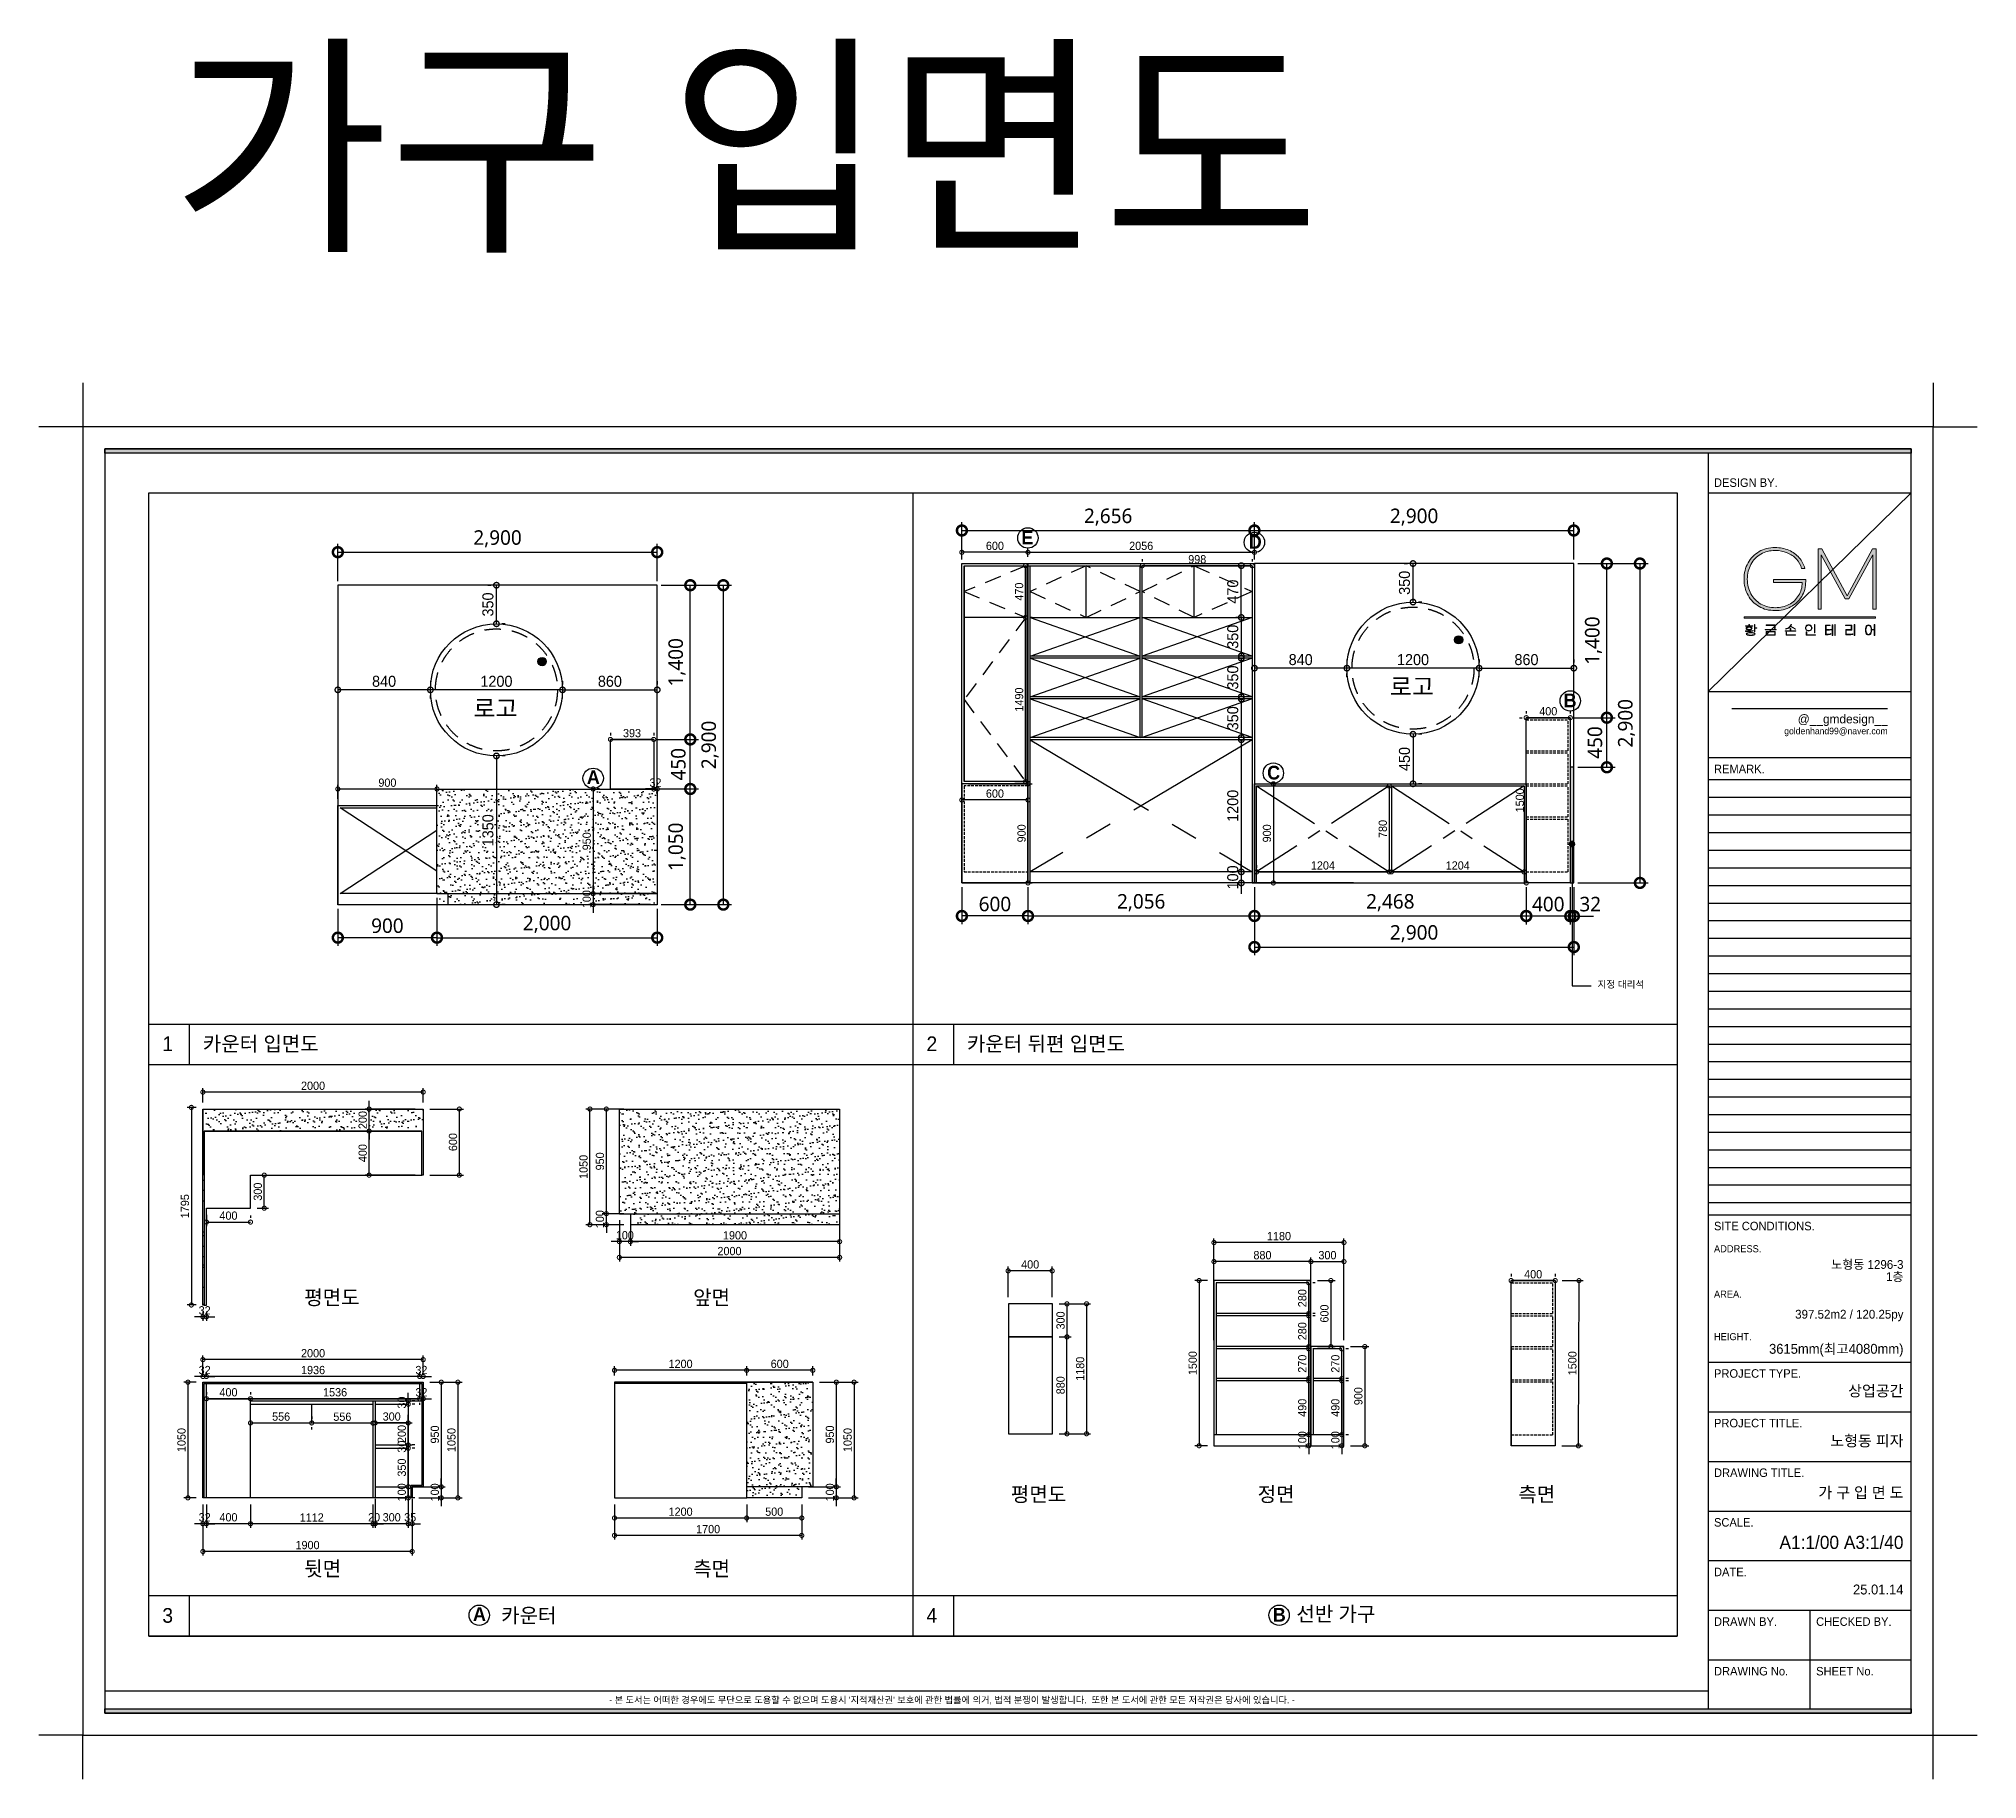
# Model space of a CAD drawing. Header units: inches. Extents: x 534032 to 1143673, y -290961 to -52681.
# Drawn here: x 925527 to 943127, y -177961 to -162159 of the extents above; entities that cross this region are included whole.
import ezdxf
from ezdxf.enums import TextEntityAlignment as Align

# ---------------------------------------------------------------- set-up
doc = ezdxf.new("R2010")
doc.units = ezdxf.units.IN
doc.header["$LTSCALE"] = 100
doc.header["$MEASUREMENT"] = 0
for name, pattern in [('CENTER', [2, 1.25, -0.25, 0.25, -0.25]), ('DASH', [0.35, 0.25, -0.1]), ('DH-HID2', [1.2, 0.8, -0.4]), ('HID', [2.5, 1.5, -1])]:
    doc.linetypes.add(name, pattern=pattern)
for name, color, linetype in [('0-ELC TEXT', 7, 'Continuous'), ('06-FUR', 6, 'Continuous'), ('06-LIGHT', 4, 'Continuous'), ('07-DIM WAL', 5, 'Continuous'), ('08-HAT', 8, 'Continuous'), ('3.기호.계단선', 30, 'Continuous'), ('_U+B808_U+C774_U+C5B4 2', 7, 'Continuous'), ('CEIL-LIGHT', 7, 'Continuous'), ('CO-TREE', 251, 'Continuous'), ('F-SYM', 7, 'Continuous'), ('FORM(YOURNAME)-11', 1, 'Continuous'), ('FORM(YOURNAME)-11 @ 1', 1, 'Continuous'), ('FU-FURM', 251, 'DH-HID2'), ('텍스트', 4, 'Continuous')]:
    doc.layers.add(name, color=color, linetype=linetype)
doc.styles.add('DAWIN', font='NanumSquareR.ttf')
doc.styles.add('YOURNAME', font='HY울릉도M.TTF')
doc.styles.add('넥슨고딕', font='NEXONLv1GothicBold.ttf')
doc.styles.add('스타일1', font='HY울릉도M.TTF')
doc.styles.add('코레일둥고', font='Korail_Round_Gothic_Medium.ttf')
doc.dimstyles.new('30', dxfattribs={"dimscale": 30, "dimtxt": 2.5, "dimasz": 2.5, "dimexe": 1.25, "dimexo": 2, "dimtad": 1, "dimdec": 0, "dimtxsty": '스타일1', "dimblk": 'DOTSMALL', "dimcen": 2.5, "dimclrd": 1, "dimclre": 1, "dimclrt": 7, "dimadec": 0, "dimazin": 0, "dimtfac": 1, "dimtdec": 0, "dimtix": 1, "dimtmove": 0, "dimatfit": 3, "dimldrblk": 'DOTSMALL', "dimfxl": 0, "dimarcsym": 0})
doc.dimstyles.new('40', dxfattribs={"dimscale": 40, "dimtxt": 2.5, "dimasz": 2.5, "dimexe": 1.25, "dimexo": 2, "dimtad": 1, "dimdec": 0, "dimtxsty": '스타일1', "dimblk": 'DOTSMALL', "dimcen": 2.5, "dimclrd": 1, "dimclre": 1, "dimclrt": 7, "dimadec": 0, "dimazin": 0, "dimtfac": 1, "dimtdec": 0, "dimtix": 1, "dimtmove": 0, "dimatfit": 3, "dimldrblk": 'DOTSMALL', "dimfxl": 0, "dimarcsym": 0})
doc.dimstyles.new('60', dxfattribs={"dimscale": 60, "dimtxt": 2.2, "dimasz": 3, "dimexe": 1.25, "dimexo": 0.625, "dimtad": 1, "dimdec": 0, "dimzin": 0, "dimdsep": 46, "dimlunit": 6, "dimtxsty": 'DAWIN', "dimblk1": 'DOTSMALL', "dimblk2": 'DOTSMALL', "dimsah": 1, "dimcen": 0.001, "dimclrd": 1, "dimclre": 1, "dimclrt": 3, "dimadec": 0, "dimazin": 0, "dimtfac": 1, "dimtdec": 0, "dimtix": 1, "dimtmove": 2, "dimatfit": 3, "dimldrblk": 'DOTSMALL', "dimfxl": 0, "dimtolj": 1, "dimtzin": 0, "dimarcsym": 0})

msp = doc.modelspace()

# ---------------------------------------------------------------- texts
at = {"layer": '0-ELC TEXT', "style": '코레일둥고'}
for s, height, p in [('지정 대리석', 62.4, (939679.3, -170775.2)), ('1', 133.3, (926648.7, -171350)), ('카운터 입면도', 133.33, (927016.2, -171350)), ('2', 133.3, (933586.7, -171350)), ('카운터 뒤편 입면도', 133.33, (933954.2, -171350)), ('평면도', 133.33, (927937.2, -173653)), ('앞면', 133.33, (931468.2, -173653)), ('평면도', 133.33, (934353.2, -175440.3)), ('정면', 133.33, (936593.2, -175440.3)), ('측면', 133.33, (938960.2, -175440.3)), ('뒷면', 133.33, (927937.2, -176115.8)), ('측면', 133.33, (931468.2, -176115.8)), ('3', 133.3, (926648.7, -176540)), (' 카운터', 133.33, (929676.2, -176540)), ('4', 133.3, (933586.7, -176540)), ('선반 가구', 133.33, (936944.7, -176527))]:
    msp.add_text(s, height=height, dxfattribs=at).set_placement(p)
at = {"layer": 'FU-FURM', "style": '넥슨고딕'}
for p in [(937793.7, -168121.5), (929472, -168319.1)]:
    msp.add_text('로고', height=160, dxfattribs=at).set_placement(p)
at = {"layer": '텍스트', "style": '넥슨고딕'}
for s, height, p in [('가구 입면도', 1570.66, (937159.1, -163930.4)), ('E', 124.3, (934556.2, -166749)), ('D', 124.3, (936630.2, -166788.7)), ('B', 124.3, (939488.7, -168228.3)), ('C', 124.3, (936797.1, -168883.7)), ('A', 124.3, (930620.6, -168924.2)), ('A', 124.3, (929586.7, -176522.8)), ('B', 124.3, (936848.7, -176529.8))]:
    msp.add_text(s, height=height, dxfattribs=at).set_placement(p, align=Align.RIGHT)

# ---------------------------------------------------------------- blocks, each defined once
blk = doc.blocks.new('_DOTSMALL')
at = {"color": 0, "linetype": 'ByBlock', "const_width": 0.5}
blk.add_lwpolyline([(-0.0625, 0, 1), (0.0625, 0, 1)], format="xyb", close=True, dxfattribs=at)
blk = doc.blocks.new('*D1200')
at = {"layer": '07-DIM WAL', "color": 1, "lineweight": -2}
for p, q in [((933908, -166885), (933908, -166548)), ((933908, -166623), (936564, -166623)), ((936564, -166885), (936564, -166548))]:
    blk.add_line(p, q, dxfattribs=at)
at = {"layer": 'Defpoints', "color": 0}
for p in [(936564, -166623), (933908, -166923), (936564, -166923)]:
    blk.add_point(p, dxfattribs=at)
at = {"layer": '07-DIM WAL', "color": 1, "lineweight": -2, "xscale": 180, "yscale": 180, "zscale": 180, "rotation": 180}
blk.add_blockref('_DOTSMALL', (933908, -166623), dxfattribs=at)
at = {"layer": '07-DIM WAL', "color": 1, "lineweight": -2, "xscale": 180, "yscale": 180, "zscale": 180}
blk.add_blockref('_DOTSMALL', (936564, -166623), dxfattribs=at)
at = {"layer": '07-DIM WAL', "color": 3, "insert": (935236, -166502), "char_height": 132, "attachment_point": 5, "style": 'DAWIN'}
blk.add_mtext('\\A1;2,656', dxfattribs=at)
blk = doc.blocks.new('*D943')
at = {"layer": '07-DIM WAL', "color": 1, "lineweight": -2}
for p, q in [((928242, -167083), (928242, -166745)), ((928242, -166820), (931142, -166820)), ((931142, -167083), (931142, -166745))]:
    blk.add_line(p, q, dxfattribs=at)
at = {"layer": 'Defpoints', "color": 0}
for p in [(931142, -166820), (928242, -167120), (931142, -167120)]:
    blk.add_point(p, dxfattribs=at)
at = {"layer": '07-DIM WAL', "color": 1, "lineweight": -2, "xscale": 180, "yscale": 180, "zscale": 180, "rotation": 180}
blk.add_blockref('_DOTSMALL', (928242, -166820), dxfattribs=at)
at = {"layer": '07-DIM WAL', "color": 1, "lineweight": -2, "xscale": 180, "yscale": 180, "zscale": 180}
blk.add_blockref('_DOTSMALL', (931142, -166820), dxfattribs=at)
at = {"layer": '07-DIM WAL', "color": 3, "insert": (929692, -166699), "char_height": 132, "attachment_point": 5, "style": 'DAWIN'}
blk.add_mtext('\\A1;2,900', dxfattribs=at)
blk = doc.blocks.new('*D1201')
at = {"layer": '07-DIM WAL', "color": 1, "lineweight": -2}
for p, q in [((931179, -167120), (931817, -167120)), ((931742, -167120), (931742, -170020)), ((931179, -170020), (931817, -170020))]:
    blk.add_line(p, q, dxfattribs=at)
at = {"layer": 'Defpoints', "color": 0}
for p in [(931142, -167120), (931142, -170020), (931742, -170020)]:
    blk.add_point(p, dxfattribs=at)
at = {"layer": '07-DIM WAL', "color": 1, "lineweight": -2, "xscale": 180, "yscale": 180, "zscale": 180}
for p, rotation in [((931742, -167120), 90), ((931742, -170020), 270)]:
    blk.add_blockref('_DOTSMALL', p, dxfattribs=dict(at, rotation=rotation))
at = {"layer": '07-DIM WAL', "color": 3, "insert": (931621, -168570), "char_height": 132, "attachment_point": 5, "rotation": 90, "style": 'DAWIN'}
blk.add_mtext('\\A1;2,900', dxfattribs=at)
blk = doc.blocks.new('*D1202')
at = {"layer": '07-DIM WAL', "color": 1, "lineweight": -2}
for p, q in [((931147, -168970), (931517, -168970)), ((931442, -170020), (931442, -168970)), ((931179, -170020), (931517, -170020))]:
    blk.add_line(p, q, dxfattribs=at)
at = {"layer": 'Defpoints', "color": 0}
for p in [(931110, -168970), (931442, -168970), (931142, -170020)]:
    blk.add_point(p, dxfattribs=at)
at = {"layer": '07-DIM WAL', "color": 1, "lineweight": -2, "xscale": 180, "yscale": 180, "zscale": 180}
for p, rotation in [((931442, -168970), 90), ((931442, -170020), 270)]:
    blk.add_blockref('_DOTSMALL', p, dxfattribs=dict(at, rotation=rotation))
at = {"layer": '07-DIM WAL', "color": 3, "insert": (931321, -169495), "char_height": 132, "attachment_point": 5, "rotation": 90, "style": 'DAWIN'}
blk.add_mtext('\\A1;1,050', dxfattribs=at)
blk = doc.blocks.new('*D1203')
at = {"layer": '07-DIM WAL', "color": 1, "lineweight": -2}
for p, q in [((930282, -168070), (929082, -168070)), ((929082, -168150), (929082, -168120)), ((930282, -168150), (930282, -168120))]:
    blk.add_line(p, q, dxfattribs=at)
at = {"layer": 'Defpoints', "color": 0}
for p in [(929082, -168070), (929082, -168070), (930282, -168070)]:
    blk.add_point(p, dxfattribs=at)
at = {"layer": '07-DIM WAL', "color": 1, "lineweight": -2, "xscale": 100, "yscale": 100, "zscale": 100, "rotation": 180}
blk.add_blockref('_DOTSMALL', (929082, -168070), dxfattribs=at)
at = {"layer": '07-DIM WAL', "color": 1, "lineweight": -2, "xscale": 100, "yscale": 100, "zscale": 100}
blk.add_blockref('_DOTSMALL', (930282, -168070), dxfattribs=at)
at = {"layer": '07-DIM WAL', "color": 7, "insert": (929682, -167993), "char_height": 100, "attachment_point": 5, "style": '스타일1'}
blk.add_mtext('1200', dxfattribs=at)
blk = doc.blocks.new('*D944')
at = {"layer": '07-DIM WAL', "color": 1, "lineweight": -2}
for p, q in [((930282, -167990), (930282, -168020)), ((930282, -168070), (931142, -168070)), ((931142, -167990), (931142, -168020))]:
    blk.add_line(p, q, dxfattribs=at)
at = {"layer": 'Defpoints', "color": 0}
for p in [(930282, -168070), (931142, -168070), (931142, -168070)]:
    blk.add_point(p, dxfattribs=at)
at = {"layer": '07-DIM WAL', "color": 1, "lineweight": -2, "xscale": 100, "yscale": 100, "zscale": 100, "rotation": 180}
blk.add_blockref('_DOTSMALL', (930282, -168070), dxfattribs=at)
at = {"layer": '07-DIM WAL', "color": 1, "lineweight": -2, "xscale": 100, "yscale": 100, "zscale": 100}
blk.add_blockref('_DOTSMALL', (931142, -168070), dxfattribs=at)
at = {"layer": '07-DIM WAL', "color": 7, "insert": (930712, -167993), "char_height": 100, "attachment_point": 5, "style": '스타일1'}
blk.add_mtext('860', dxfattribs=at)
blk = doc.blocks.new('*D945')
at = {"layer": '07-DIM WAL', "color": 1, "lineweight": -2}
for p, q in [((928242, -167990), (928242, -168020)), ((929082, -168070), (928242, -168070)), ((929082, -167990), (929082, -168020))]:
    blk.add_line(p, q, dxfattribs=at)
at = {"layer": 'Defpoints', "color": 0}
for p in [(928242, -168070), (928242, -168070), (929082, -168070)]:
    blk.add_point(p, dxfattribs=at)
at = {"layer": '07-DIM WAL', "color": 1, "lineweight": -2, "xscale": 100, "yscale": 100, "zscale": 100, "rotation": 180}
blk.add_blockref('_DOTSMALL', (928242, -168070), dxfattribs=at)
at = {"layer": '07-DIM WAL', "color": 1, "lineweight": -2, "xscale": 100, "yscale": 100, "zscale": 100}
blk.add_blockref('_DOTSMALL', (929082, -168070), dxfattribs=at)
at = {"layer": '07-DIM WAL', "color": 7, "insert": (928662, -167993), "char_height": 100, "attachment_point": 5, "style": '스타일1'}
blk.add_mtext('840', dxfattribs=at)
blk = doc.blocks.new('*D1204')
at = {"layer": '07-DIM WAL', "color": 1, "lineweight": -2}
for p, q in [((929682, -168670), (929682, -170020)), ((929762, -168670), (929732, -168670)), ((929762, -170020), (929732, -170020))]:
    blk.add_line(p, q, dxfattribs=at)
at = {"layer": 'Defpoints', "color": 0}
for p in [(929682, -168670), (929682, -170020), (929682, -170020)]:
    blk.add_point(p, dxfattribs=at)
at = {"layer": '07-DIM WAL', "color": 1, "lineweight": -2, "xscale": 100, "yscale": 100, "zscale": 100}
for p, rotation in [((929682, -168670), 90), ((929682, -170020), 270)]:
    blk.add_blockref('_DOTSMALL', p, dxfattribs=dict(at, rotation=rotation))
at = {"layer": '07-DIM WAL', "color": 7, "insert": (929605, -169345), "char_height": 100, "attachment_point": 5, "rotation": 90, "style": '스타일1'}
blk.add_mtext('1350', dxfattribs=at)
blk = doc.blocks.new('*D1205')
at = {"layer": '07-DIM WAL', "color": 1, "lineweight": -2}
for p, q in [((931147, -168520), (931517, -168520)), ((931442, -168970), (931442, -168520)), ((931179, -168970), (931517, -168970))]:
    blk.add_line(p, q, dxfattribs=at)
at = {"layer": 'Defpoints', "color": 0}
for p in [(931110, -168520), (931442, -168520), (931142, -168970)]:
    blk.add_point(p, dxfattribs=at)
at = {"layer": '07-DIM WAL', "color": 1, "lineweight": -2, "xscale": 180, "yscale": 180, "zscale": 180}
for p, rotation in [((931442, -168520), 90), ((931442, -168970), 270)]:
    blk.add_blockref('_DOTSMALL', p, dxfattribs=dict(at, rotation=rotation))
at = {"layer": '07-DIM WAL', "color": 3, "insert": (931334, -168745), "char_height": 132, "attachment_point": 5, "rotation": 90, "style": 'DAWIN'}
blk.add_mtext('\\A1;450', dxfattribs=at)
blk = doc.blocks.new('*D946')
at = {"layer": '07-DIM WAL', "color": 1, "lineweight": -2}
for p, q in [((931179, -167120), (931517, -167120)), ((931442, -168520), (931442, -167120)), ((931179, -168520), (931517, -168520))]:
    blk.add_line(p, q, dxfattribs=at)
at = {"layer": 'Defpoints', "color": 0}
for p in [(931142, -167120), (931442, -167120), (931142, -168520)]:
    blk.add_point(p, dxfattribs=at)
at = {"layer": '07-DIM WAL', "color": 1, "lineweight": -2, "xscale": 180, "yscale": 180, "zscale": 180}
for p, rotation in [((931442, -167120), 90), ((931442, -168520), 270)]:
    blk.add_blockref('_DOTSMALL', p, dxfattribs=dict(at, rotation=rotation))
at = {"layer": '07-DIM WAL', "color": 3, "insert": (931321, -167820), "char_height": 132, "attachment_point": 5, "rotation": 90, "style": 'DAWIN'}
blk.add_mtext('\\A1;1,400', dxfattribs=at)
blk = doc.blocks.new('*D947')
at = {"layer": '07-DIM WAL', "color": 1, "lineweight": -2}
for p, q in [((929142, -169958), (929142, -170395)), ((931142, -170058), (931142, -170395)), ((929142, -170320), (931142, -170320))]:
    blk.add_line(p, q, dxfattribs=at)
at = {"layer": 'Defpoints', "color": 0}
for p in [(929142, -169920), (931142, -170020), (931142, -170320)]:
    blk.add_point(p, dxfattribs=at)
at = {"layer": '07-DIM WAL', "color": 1, "lineweight": -2, "xscale": 180, "yscale": 180, "zscale": 180, "rotation": 180}
blk.add_blockref('_DOTSMALL', (929142, -170320), dxfattribs=at)
at = {"layer": '07-DIM WAL', "color": 1, "lineweight": -2, "xscale": 180, "yscale": 180, "zscale": 180}
blk.add_blockref('_DOTSMALL', (931142, -170320), dxfattribs=at)
at = {"layer": '07-DIM WAL', "color": 3, "insert": (930142, -170199), "char_height": 132, "attachment_point": 5, "style": 'DAWIN'}
blk.add_mtext('\\A1;2,000', dxfattribs=at)
blk = doc.blocks.new('*D948')
at = {"layer": '07-DIM WAL', "color": 1, "lineweight": -2}
for p, q in [((928242, -170058), (928242, -170395)), ((929142, -170058), (929142, -170395)), ((929142, -170320), (928242, -170320))]:
    blk.add_line(p, q, dxfattribs=at)
at = {"layer": 'Defpoints', "color": 0}
for p in [(928242, -170020), (929142, -170020), (928242, -170320)]:
    blk.add_point(p, dxfattribs=at)
at = {"layer": '07-DIM WAL', "color": 1, "lineweight": -2, "xscale": 180, "yscale": 180, "zscale": 180, "rotation": 180}
blk.add_blockref('_DOTSMALL', (928242, -170320), dxfattribs=at)
at = {"layer": '07-DIM WAL', "color": 1, "lineweight": -2, "xscale": 180, "yscale": 180, "zscale": 180}
blk.add_blockref('_DOTSMALL', (929142, -170320), dxfattribs=at)
at = {"layer": '07-DIM WAL', "color": 3, "insert": (928692, -170212), "char_height": 132, "attachment_point": 5, "style": 'DAWIN'}
blk.add_mtext('\\A1;900', dxfattribs=at)
blk = doc.blocks.new('*D1206')
at = {"layer": '07-DIM WAL', "color": 1, "lineweight": -2}
for p, q in [((936464, -167413), (936395, -167413)), ((936445, -167413), (936445, -167763)), ((936464, -167763), (936395, -167763))]:
    blk.add_line(p, q, dxfattribs=at)
at = {"layer": 'Defpoints', "color": 0}
for p in [(936544, -167413), (936445, -167763), (936544, -167763)]:
    blk.add_point(p, dxfattribs=at)
at = {"layer": '07-DIM WAL', "color": 1, "lineweight": -2, "xscale": 100, "yscale": 100, "zscale": 100}
for p, rotation in [((936445, -167413), 90), ((936445, -167763), 270)]:
    blk.add_blockref('_DOTSMALL', p, dxfattribs=dict(at, rotation=rotation))
at = {"layer": '07-DIM WAL', "color": 7, "insert": (936368, -167588), "char_height": 100, "attachment_point": 5, "rotation": 90, "style": '스타일1'}
blk.add_mtext('350', dxfattribs=at)
blk = doc.blocks.new('*D1207')
at = {"layer": '07-DIM WAL', "color": 1, "lineweight": -2}
for p, q in [((936464, -167783), (936395, -167783)), ((936445, -167783), (936445, -168133)), ((936464, -168133), (936395, -168133))]:
    blk.add_line(p, q, dxfattribs=at)
at = {"layer": 'Defpoints', "color": 0}
for p in [(936544, -167783), (936445, -168133), (936544, -168133)]:
    blk.add_point(p, dxfattribs=at)
at = {"layer": '07-DIM WAL', "color": 1, "lineweight": -2, "xscale": 100, "yscale": 100, "zscale": 100}
for p, rotation in [((936445, -167783), 90), ((936445, -168133), 270)]:
    blk.add_blockref('_DOTSMALL', p, dxfattribs=dict(at, rotation=rotation))
at = {"layer": '07-DIM WAL', "color": 7, "insert": (936368, -167958), "char_height": 100, "attachment_point": 5, "rotation": 90, "style": '스타일1'}
blk.add_mtext('350', dxfattribs=at)
blk = doc.blocks.new('*D1208')
at = {"layer": '07-DIM WAL', "color": 1, "lineweight": -2}
for p, q in [((936464, -166943), (936395, -166943)), ((936445, -167413), (936445, -166943)), ((936464, -167413), (936395, -167413))]:
    blk.add_line(p, q, dxfattribs=at)
at = {"layer": 'Defpoints', "color": 0}
for p in [(936445, -166943), (936544, -166943), (936544, -167413)]:
    blk.add_point(p, dxfattribs=at)
at = {"layer": '07-DIM WAL', "color": 1, "lineweight": -2, "xscale": 100, "yscale": 100, "zscale": 100}
for p, rotation in [((936445, -166943), 90), ((936445, -167413), 270)]:
    blk.add_blockref('_DOTSMALL', p, dxfattribs=dict(at, rotation=rotation))
at = {"layer": '07-DIM WAL', "color": 7, "insert": (936368, -167178), "char_height": 100, "attachment_point": 5, "rotation": 90, "style": '스타일1'}
blk.add_mtext('470', dxfattribs=at)
blk = doc.blocks.new('*D1209')
at = {"layer": '07-DIM WAL', "color": 1, "lineweight": -2}
for p, q in [((936464, -168153), (936395, -168153)), ((936445, -168153), (936445, -168503)), ((936464, -168503), (936395, -168503))]:
    blk.add_line(p, q, dxfattribs=at)
at = {"layer": 'Defpoints', "color": 0}
for p in [(936544, -168153), (936445, -168503), (936544, -168503)]:
    blk.add_point(p, dxfattribs=at)
at = {"layer": '07-DIM WAL', "color": 1, "lineweight": -2, "xscale": 100, "yscale": 100, "zscale": 100}
for p, rotation in [((936445, -168153), 90), ((936445, -168503), 270)]:
    blk.add_blockref('_DOTSMALL', p, dxfattribs=dict(at, rotation=rotation))
at = {"layer": '07-DIM WAL', "color": 7, "insert": (936368, -168328), "char_height": 100, "attachment_point": 5, "rotation": 90, "style": '스타일1'}
blk.add_mtext('350', dxfattribs=at)
blk = doc.blocks.new('*D1210')
at = {"layer": '07-DIM WAL', "color": 1, "lineweight": -2}
for p, q in [((936464, -168523), (936395, -168523)), ((936445, -168523), (936445, -169723)), ((936464, -169723), (936395, -169723))]:
    blk.add_line(p, q, dxfattribs=at)
at = {"layer": 'Defpoints', "color": 0}
for p in [(936544, -168523), (936445, -169723), (936544, -169723)]:
    blk.add_point(p, dxfattribs=at)
at = {"layer": '07-DIM WAL', "color": 1, "lineweight": -2, "xscale": 100, "yscale": 100, "zscale": 100}
for p, rotation in [((936445, -168523), 90), ((936445, -169723), 270)]:
    blk.add_blockref('_DOTSMALL', p, dxfattribs=dict(at, rotation=rotation))
at = {"layer": '07-DIM WAL', "color": 7, "insert": (936368, -169123), "char_height": 100, "attachment_point": 5, "rotation": 90, "style": '스타일1'}
blk.add_mtext('1200', dxfattribs=at)
blk = doc.blocks.new('*D1211')
at = {"layer": '07-DIM WAL', "color": 1, "lineweight": -2}
for p, q in [((936445, -169723), (936445, -169623)), ((936464, -169723), (936395, -169723)), ((936464, -169823), (936395, -169823)), ((936445, -169723), (936445, -169823)), ((936445, -169823), (936445, -169923))]:
    blk.add_line(p, q, dxfattribs=at)
at = {"layer": 'Defpoints', "color": 0}
for p in [(936445, -169823), (936544, -169723), (936544, -169823)]:
    blk.add_point(p, dxfattribs=at)
at = {"layer": '07-DIM WAL', "color": 1, "lineweight": -2, "xscale": 100, "yscale": 100, "zscale": 100}
for p, rotation in [((936445, -169723), 270), ((936445, -169823), 90)]:
    blk.add_blockref('_DOTSMALL', p, dxfattribs=dict(at, rotation=rotation))
at = {"layer": '07-DIM WAL', "color": 7, "insert": (936368, -169773), "char_height": 100, "attachment_point": 5, "rotation": 90, "style": '스타일1'}
blk.add_mtext('100', dxfattribs=at)
blk = doc.blocks.new('*D1212')
at = {"layer": '07-DIM WAL', "color": 1, "lineweight": -2}
for p, q in [((929603, -167120), (929632, -167120)), ((929682, -167470), (929682, -167120)), ((929762, -167470), (929732, -167470))]:
    blk.add_line(p, q, dxfattribs=at)
at = {"layer": 'Defpoints', "color": 0}
for p in [(929682, -167120), (929683, -167120), (929682, -167470)]:
    blk.add_point(p, dxfattribs=at)
at = {"layer": '07-DIM WAL', "color": 1, "lineweight": -2, "xscale": 100, "yscale": 100, "zscale": 100}
for p, rotation in [((929682, -167120), 90), ((929682, -167470), 270)]:
    blk.add_blockref('_DOTSMALL', p, dxfattribs=dict(at, rotation=rotation))
at = {"layer": '07-DIM WAL', "color": 7, "insert": (929605, -167295), "char_height": 100, "attachment_point": 5, "rotation": 90, "style": '스타일1'}
blk.add_mtext('350', dxfattribs=at)
blk = doc.blocks.new('hhdot')
at = {"layer": '0-ELC TEXT'}
h = blk.add_hatch(color=256, dxfattribs=at)
h.dxf.hatch_style = 1
edge = h.paths.add_edge_path()
edge.add_arc((693545, -66696), 25, 0, 360)
blk.add_circle((693545, -66696), 25, dxfattribs=at)
blk = doc.blocks.new('*D1213')
at = {"layer": '07-DIM WAL', "color": 1, "lineweight": -2}
for p, q in [((934508, -169860), (934508, -170198)), ((936564, -169860), (936564, -170198)), ((934508, -170123), (936564, -170123))]:
    blk.add_line(p, q, dxfattribs=at)
at = {"layer": 'Defpoints', "color": 0}
for p in [(934508, -169823), (936564, -169823), (936564, -170123)]:
    blk.add_point(p, dxfattribs=at)
at = {"layer": '07-DIM WAL', "color": 1, "lineweight": -2, "xscale": 180, "yscale": 180, "zscale": 180, "rotation": 180}
blk.add_blockref('_DOTSMALL', (934508, -170123), dxfattribs=at)
at = {"layer": '07-DIM WAL', "color": 1, "lineweight": -2, "xscale": 180, "yscale": 180, "zscale": 180}
blk.add_blockref('_DOTSMALL', (936564, -170123), dxfattribs=at)
at = {"layer": '07-DIM WAL', "color": 3, "insert": (935536, -170002), "char_height": 132, "attachment_point": 5, "style": 'DAWIN'}
blk.add_mtext('\\A1;2,056', dxfattribs=at)
blk = doc.blocks.new('*D1214')
at = {"layer": '07-DIM WAL', "color": 1, "lineweight": -2}
for p, q in [((933908, -169860), (933908, -170198)), ((934508, -169860), (934508, -170198)), ((934508, -170123), (933908, -170123))]:
    blk.add_line(p, q, dxfattribs=at)
at = {"layer": 'Defpoints', "color": 0}
for p in [(933908, -169823), (934508, -169823), (933908, -170123)]:
    blk.add_point(p, dxfattribs=at)
at = {"layer": '07-DIM WAL', "color": 1, "lineweight": -2, "xscale": 180, "yscale": 180, "zscale": 180, "rotation": 180}
blk.add_blockref('_DOTSMALL', (933908, -170123), dxfattribs=at)
at = {"layer": '07-DIM WAL', "color": 1, "lineweight": -2, "xscale": 180, "yscale": 180, "zscale": 180}
blk.add_blockref('_DOTSMALL', (934508, -170123), dxfattribs=at)
at = {"layer": '07-DIM WAL', "color": 3, "insert": (934208, -170015), "char_height": 132, "attachment_point": 5, "style": 'DAWIN'}
blk.add_mtext('\\A1;600', dxfattribs=at)
blk = doc.blocks.new('*D1215')
at = {"layer": '06-FUR', "color": 1, "lineweight": -2}
for p, q in [((934508, -166863), (934508, -166783)), ((934508, -166821), (936564, -166821)), ((936564, -166863), (936564, -166783))]:
    blk.add_line(p, q, dxfattribs=at)
at = {"layer": 'Defpoints', "color": 0}
for p in [(936564, -166821), (934508, -166923), (936564, -166923)]:
    blk.add_point(p, dxfattribs=at)
at = {"layer": '06-FUR', "color": 1, "lineweight": -2, "xscale": 75, "yscale": 75, "zscale": 75, "rotation": 180}
blk.add_blockref('_DOTSMALL', (934508, -166821), dxfattribs=at)
at = {"layer": '06-FUR', "color": 1, "lineweight": -2, "xscale": 75, "yscale": 75, "zscale": 75}
blk.add_blockref('_DOTSMALL', (936564, -166821), dxfattribs=at)
at = {"layer": '06-FUR', "color": 7, "insert": (935536, -166763), "char_height": 75, "attachment_point": 5, "style": '스타일1'}
blk.add_mtext('2056', dxfattribs=at)
blk = doc.blocks.new('*D1216')
at = {"layer": '06-FUR', "color": 1, "lineweight": -2}
for p, q in [((935546, -166883), (935546, -166905)), ((936544, -166943), (935546, -166943)), ((936544, -166883), (936544, -166905))]:
    blk.add_line(p, q, dxfattribs=at)
at = {"layer": 'Defpoints', "color": 0}
for p in [(935546, -166943), (935546, -166943), (936544, -166943)]:
    blk.add_point(p, dxfattribs=at)
at = {"layer": '06-FUR', "color": 1, "lineweight": -2, "xscale": 75, "yscale": 75, "zscale": 75, "rotation": 180}
blk.add_blockref('_DOTSMALL', (935546, -166943), dxfattribs=at)
at = {"layer": '06-FUR', "color": 1, "lineweight": -2, "xscale": 75, "yscale": 75, "zscale": 75}
blk.add_blockref('_DOTSMALL', (936544, -166943), dxfattribs=at)
at = {"layer": '06-FUR', "color": 7, "insert": (936045, -166885), "char_height": 75, "attachment_point": 5, "style": '스타일1'}
blk.add_mtext('998', dxfattribs=at)
blk = doc.blocks.new('*D1217')
at = {"layer": '06-FUR', "color": 1, "lineweight": -2}
for p, q in [((928242, -169060), (928242, -168933)), ((929142, -169060), (929142, -168933)), ((928242, -168970), (929142, -168970))]:
    blk.add_line(p, q, dxfattribs=at)
at = {"layer": 'Defpoints', "color": 0}
for p in [(928242, -169120), (929142, -168970), (929142, -169120)]:
    blk.add_point(p, dxfattribs=at)
at = {"layer": '06-FUR', "color": 1, "lineweight": -2, "xscale": 75, "yscale": 75, "zscale": 75, "rotation": 180}
blk.add_blockref('_DOTSMALL', (928242, -168970), dxfattribs=at)
at = {"layer": '06-FUR', "color": 1, "lineweight": -2, "xscale": 75, "yscale": 75, "zscale": 75}
blk.add_blockref('_DOTSMALL', (929142, -168970), dxfattribs=at)
at = {"layer": '06-FUR', "color": 7, "insert": (928692, -168913), "char_height": 75, "attachment_point": 5, "style": '스타일1'}
blk.add_mtext('900', dxfattribs=at)
blk = doc.blocks.new('block 29')
at = {"layer": '_U+B808_U+C774_U+C5B4 2'}
h = blk.add_hatch(color=35, dxfattribs=at)
h.dxf.hatch_style = 2
edge = h.paths.add_edge_path()
edge.add_spline(control_points=[(626.29, -130.32), (626.06, -130.35), (625.8, -130.36), (625.5, -130.36), (625.5, -130.36), (624.38, -130.36), (624.38, -130.36), (624.38, -130.36), (624.38, -130.21), (624.38, -130.21), (624.38, -130.21), (625.42, -130.21), (625.42, -130.21), (625.42, -130.21), (625.42, -129.89), (625.42, -129.89), (625.16, -129.88), (624.96, -129.84), (624.81, -129.76), (624.66, -129.68), (624.58, -129.57), (624.58, -129.44), (624.58, -129.3), (624.66, -129.19), (624.83, -129.1), (625, -129.02), (625.22, -128.98), (625.5, -128.98), (625.79, -128.98), (626.01, -129.02), (626.18, -129.1), (626.34, -129.19), (626.43, -129.3), (626.43, -129.44), (626.43, -129.57), (626.35, -129.68), (626.2, -129.76), (626.05, -129.84), (625.84, -129.89), (625.58, -129.89), (625.58, -129.89), (625.58, -130.21), (625.58, -130.21), (626.18, -130.2), (626.58, -130.16), (626.78, -130.07), (626.78, -130.07), (626.78, -130.22), (626.78, -130.22), (626.68, -130.27), (626.51, -130.3), (626.29, -130.32)], knot_values=[0, 0, 0, 0, 1, 1, 1, 2, 2, 2, 3, 3, 3, 4, 4, 4, 5, 5, 5, 6, 6, 6, 7, 7, 7, 8, 8, 8, 9, 9, 9, 10, 10, 10, 11, 11, 11, 12, 12, 12, 13, 13, 13, 14, 14, 14, 15, 15, 15, 16, 16, 16, 17, 17, 17, 17], degree=3, periodic=0)
h.paths.add_polyline_path([(626.62, -128.8), (624.41, -128.8), (624.41, -128.65), (625.41, -128.65), (625.41, -128.24), (625.58, -128.24), (625.58, -128.65), (626.62, -128.65)])
edge = h.paths.add_edge_path()
edge.add_spline(control_points=[(626.98, -130.76), (627.24, -130.83), (627.37, -130.96), (627.37, -131.13), (627.37, -131.3), (627.24, -131.42), (626.98, -131.5), (626.72, -131.57), (626.39, -131.61), (626, -131.61), (625.61, -131.61), (625.28, -131.57), (625.02, -131.5), (624.76, -131.42), (624.63, -131.3), (624.63, -131.13), (624.63, -130.96), (624.76, -130.83), (625.02, -130.76), (625.28, -130.68), (625.61, -130.65), (626, -130.65), (626.39, -130.65), (626.72, -130.68), (626.98, -130.76)], knot_values=[0, 0, 0, 0, 1, 1, 1, 2, 2, 2, 3, 3, 3, 4, 4, 4, 5, 5, 5, 6, 6, 6, 7, 7, 7, 8, 8, 8, 8], degree=3, periodic=0)
edge = h.paths.add_edge_path()
edge.add_spline(control_points=[(624.95, -129.67), (625.09, -129.72), (625.27, -129.75), (625.5, -129.75), (625.73, -129.75), (625.92, -129.72), (626.06, -129.67), (626.2, -129.61), (626.27, -129.53), (626.27, -129.44), (626.27, -129.34), (626.2, -129.27), (626.06, -129.21), (625.92, -129.15), (625.73, -129.13), (625.5, -129.13), (625.27, -129.13), (625.09, -129.15), (624.95, -129.21), (624.81, -129.27), (624.74, -129.34), (624.74, -129.44), (624.74, -129.53), (624.81, -129.61), (624.95, -129.67)], knot_values=[0, 0, 0, 0, 1, 1, 1, 2, 2, 2, 3, 3, 3, 4, 4, 4, 5, 5, 5, 6, 6, 6, 7, 7, 7, 8, 8, 8, 8], degree=3, periodic=0)
edge = h.paths.add_edge_path()
edge.add_spline(control_points=[(626.83, -131.38), (627.08, -131.33), (627.2, -131.25), (627.2, -131.13), (627.2, -131.01), (627.08, -130.92), (626.83, -130.87), (626.59, -130.82), (626.31, -130.79), (626, -130.79), (625.69, -130.79), (625.41, -130.82), (625.17, -130.87), (624.92, -130.92), (624.8, -131.01), (624.8, -131.13), (624.8, -131.25), (624.92, -131.33), (625.17, -131.38), (625.41, -131.44), (625.69, -131.46), (626, -131.46), (626.31, -131.46), (626.59, -131.44), (626.83, -131.38)], knot_values=[0, 0, 0, 0, 1, 1, 1, 2, 2, 2, 3, 3, 3, 4, 4, 4, 5, 5, 5, 6, 6, 6, 7, 7, 7, 8, 8, 8, 8], degree=3, periodic=0)
h.paths.add_polyline_path([(627.8, -129.28), (627.8, -129.43), (627.29, -129.43), (627.29, -130.53), (627.13, -130.53), (627.13, -128.32), (627.29, -128.32), (627.29, -129.28)])
h = blk.add_hatch(color=35, dxfattribs=at)
h.dxf.hatch_style = 2
h.paths.add_polyline_path([(633.67, -129.92), (630.41, -129.92), (630.41, -129.77), (633.67, -129.77)])
h.paths.add_polyline_path([(633.4, -129.51), (633.24, -129.51), (633.24, -128.55), (630.66, -128.55), (630.66, -128.4), (633.4, -128.4)])
h.paths.add_polyline_path([(633.41, -131.54), (630.67, -131.54), (630.67, -130.36), (633.41, -130.36)])
h.paths.add_polyline_path([(633.25, -131.39), (633.25, -130.51), (630.83, -130.51), (630.83, -131.39)])
h = blk.add_hatch(color=35, dxfattribs=at)
h.dxf.hatch_style = 2
h.paths.add_polyline_path([(639.69, -130.16), (639.69, -130.31), (636.44, -130.31), (636.44, -130.16), (637.98, -130.16), (637.98, -129.51), (638.15, -129.51), (638.15, -130.16)])
edge = h.paths.add_edge_path()
edge.add_spline(control_points=[(637.36, -129.47), (637.09, -129.61), (636.83, -129.68), (636.58, -129.68), (636.58, -129.68), (636.58, -129.53), (636.58, -129.53), (636.8, -129.52), (637.02, -129.46), (637.24, -129.35), (637.47, -129.24), (637.66, -129.08), (637.83, -128.89), (638, -128.7), (638.1, -128.49), (638.15, -128.26), (638.15, -128.26), (638.31, -128.28), (638.31, -128.28), (638.27, -128.46), (638.21, -128.63), (638.1, -128.79), (638.1, -128.79), (639.55, -129.58), (639.55, -129.58), (639.55, -129.58), (639.48, -129.71), (639.48, -129.71), (639.48, -129.71), (638.01, -128.93), (638.01, -128.93), (637.84, -129.15), (637.62, -129.33), (637.36, -129.47)], knot_values=[0, 0, 0, 0, 1, 1, 1, 2, 2, 2, 3, 3, 3, 4, 4, 4, 5, 5, 5, 6, 6, 6, 7, 7, 7, 8, 8, 8, 9, 9, 9, 10, 10, 10, 11, 11, 11, 11], degree=3, periodic=0)
h.paths.add_polyline_path([(636.86, -131.39), (639.51, -131.39), (639.51, -131.54), (636.7, -131.54), (636.7, -130.65), (636.86, -130.65)])
h = blk.add_hatch(color=35, dxfattribs=at)
h.dxf.hatch_style = 2
edge = h.paths.add_edge_path()
edge.add_spline(control_points=[(644.09, -128.5), (644.24, -128.59), (644.35, -128.7), (644.43, -128.84), (644.51, -128.98), (644.55, -129.14), (644.55, -129.31), (644.55, -129.49), (644.51, -129.65), (644.43, -129.79), (644.35, -129.93), (644.24, -130.04), (644.09, -130.13), (643.93, -130.21), (643.75, -130.25), (643.54, -130.25), (643.33, -130.25), (643.15, -130.21), (643, -130.13), (642.85, -130.04), (642.73, -129.93), (642.65, -129.79), (642.57, -129.65), (642.53, -129.49), (642.53, -129.31), (642.53, -129.14), (642.57, -128.98), (642.65, -128.84), (642.73, -128.7), (642.85, -128.59), (643, -128.5), (643.15, -128.42), (643.33, -128.38), (643.54, -128.38), (643.75, -128.38), (643.93, -128.42), (644.09, -128.5)], knot_values=[0, 0, 0, 0, 1, 1, 1, 2, 2, 2, 3, 3, 3, 4, 4, 4, 5, 5, 5, 6, 6, 6, 7, 7, 7, 8, 8, 8, 9, 9, 9, 10, 10, 10, 11, 11, 11, 12, 12, 12, 12], degree=3, periodic=0)
edge = h.paths.add_edge_path()
edge.add_spline(control_points=[(643.1, -128.62), (642.97, -128.69), (642.87, -128.78), (642.8, -128.9), (642.73, -129.02), (642.7, -129.16), (642.7, -129.31), (642.7, -129.47), (642.73, -129.61), (642.8, -129.73), (642.87, -129.85), (642.97, -129.94), (643.1, -130.01), (643.23, -130.07), (643.38, -130.11), (643.54, -130.11), (643.71, -130.11), (643.86, -130.07), (643.99, -130.01), (644.12, -129.94), (644.21, -129.85), (644.28, -129.73), (644.35, -129.61), (644.39, -129.47), (644.39, -129.31), (644.39, -129.16), (644.35, -129.02), (644.28, -128.9), (644.21, -128.78), (644.12, -128.69), (643.99, -128.62), (643.86, -128.56), (643.71, -128.52), (643.54, -128.52), (643.38, -128.52), (643.23, -128.56), (643.1, -128.62)], knot_values=[0, 0, 0, 0, 1, 1, 1, 2, 2, 2, 3, 3, 3, 4, 4, 4, 5, 5, 5, 6, 6, 6, 7, 7, 7, 8, 8, 8, 9, 9, 9, 10, 10, 10, 11, 11, 11, 12, 12, 12, 12], degree=3, periodic=0)
h.paths.add_polyline_path([(642.98, -131.39), (645.58, -131.39), (645.58, -131.54), (642.82, -131.54), (642.82, -130.53), (642.98, -130.53)])
h.paths.add_polyline_path([(645.45, -130.78), (645.29, -130.78), (645.29, -128.32), (645.45, -128.32)])
h = blk.add_hatch(color=35, dxfattribs=at)
h.dxf.hatch_style = 2
edge = h.paths.add_edge_path()
edge.add_spline(control_points=[(649.11, -131.24), (649.37, -131.24), (649.58, -131.22), (649.75, -131.19), (649.92, -131.17), (650.08, -131.12), (650.22, -131.05), (650.22, -131.05), (650.22, -131.21), (650.22, -131.21), (649.97, -131.33), (649.61, -131.39), (649.13, -131.39), (649.13, -131.39), (648.63, -131.39), (648.63, -131.39), (648.63, -131.39), (648.63, -128.48), (648.63, -128.48), (648.63, -128.48), (650.06, -128.48), (650.06, -128.48), (650.06, -128.48), (650.06, -128.63), (650.06, -128.63), (650.06, -128.63), (648.79, -128.63), (648.79, -128.63), (648.79, -128.63), (648.79, -129.81), (648.79, -129.81), (648.79, -129.81), (649.87, -129.81), (649.87, -129.81), (649.87, -129.81), (649.87, -129.96), (649.87, -129.96), (649.87, -129.96), (648.79, -129.96), (648.79, -129.96), (648.79, -129.96), (648.79, -131.24), (648.79, -131.24), (648.79, -131.24), (649.11, -131.24), (649.11, -131.24)], knot_values=[0, 0, 0, 0, 1, 1, 1, 2, 2, 2, 3, 3, 3, 4, 4, 4, 5, 5, 5, 6, 6, 6, 7, 7, 7, 8, 8, 8, 9, 9, 9, 10, 10, 10, 11, 11, 11, 12, 12, 12, 13, 13, 13, 14, 14, 14, 15, 15, 15, 15], degree=3, periodic=0)
h.paths.add_polyline_path([(650.64, -128.35), (650.8, -128.35), (650.8, -131.56), (650.64, -131.56), (650.64, -129.94), (650.06, -129.94), (650.06, -129.79), (650.64, -129.79)])
h.paths.add_polyline_path([(651.57, -128.32), (651.57, -131.62), (651.41, -131.62), (651.41, -128.32)])
h = blk.add_hatch(color=35, dxfattribs=at)
h.dxf.hatch_style = 2
edge = h.paths.add_edge_path()
edge.add_spline(control_points=[(656.55, -129.97), (656.55, -129.97), (654.9, -129.97), (654.9, -129.97), (654.9, -129.97), (654.9, -131.24), (654.9, -131.24), (654.9, -131.24), (656.08, -131.24), (656.08, -131.24), (656.23, -131.24), (656.39, -131.22), (656.55, -131.19), (656.7, -131.17), (656.83, -131.13), (656.93, -131.08), (656.93, -131.08), (656.93, -131.23), (656.93, -131.23), (656.83, -131.28), (656.71, -131.32), (656.55, -131.34), (656.4, -131.37), (656.24, -131.39), (656.08, -131.39), (656.08, -131.39), (654.74, -131.39), (654.74, -131.39), (654.74, -131.39), (654.74, -129.82), (654.74, -129.82), (654.74, -129.82), (656.39, -129.82), (656.39, -129.82), (656.39, -129.82), (656.39, -128.63), (656.39, -128.63), (656.39, -128.63), (654.73, -128.63), (654.73, -128.63), (654.73, -128.63), (654.73, -128.48), (654.73, -128.48), (654.73, -128.48), (656.55, -128.48), (656.55, -128.48), (656.55, -128.48), (656.55, -129.97), (656.55, -129.97)], knot_values=[0, 0, 0, 0, 1, 1, 1, 2, 2, 2, 3, 3, 3, 4, 4, 4, 5, 5, 5, 6, 6, 6, 7, 7, 7, 8, 8, 8, 9, 9, 9, 10, 10, 10, 11, 11, 11, 12, 12, 12, 13, 13, 13, 14, 14, 14, 15, 15, 15, 16, 16, 16, 16], degree=3, periodic=0)
h.paths.add_polyline_path([(657.51, -131.62), (657.34, -131.62), (657.34, -128.32), (657.51, -128.32)])
h = blk.add_hatch(color=35, dxfattribs=at)
h.dxf.hatch_style = 2
edge = h.paths.add_edge_path()
edge.add_spline(control_points=[(663.56, -128.32), (663.56, -128.32), (663.56, -131.62), (663.56, -131.62), (663.56, -131.62), (663.4, -131.62), (663.4, -131.62), (663.4, -131.62), (663.4, -129.94), (663.4, -129.94), (663.4, -129.94), (662.6, -129.94), (662.6, -129.94), (662.6, -130.27), (662.56, -130.54), (662.48, -130.77), (662.4, -130.99), (662.29, -131.16), (662.14, -131.27), (662, -131.38), (661.84, -131.43), (661.65, -131.43), (661.47, -131.43), (661.3, -131.38), (661.16, -131.27), (661.02, -131.16), (660.91, -130.99), (660.82, -130.76), (660.74, -130.54), (660.7, -130.26), (660.7, -129.93), (660.7, -129.6), (660.74, -129.33), (660.82, -129.1), (660.91, -128.88), (661.02, -128.71), (661.16, -128.6), (661.3, -128.49), (661.47, -128.43), (661.65, -128.43), (661.83, -128.43), (661.99, -128.48), (662.13, -128.58), (662.26, -128.68), (662.37, -128.83), (662.46, -129.04), (662.54, -129.24), (662.59, -129.5), (662.6, -129.79), (662.6, -129.79), (663.4, -129.79), (663.4, -129.79), (663.4, -129.79), (663.4, -128.32), (663.4, -128.32), (663.4, -128.32), (663.56, -128.32), (663.56, -128.32)], knot_values=[0, 0, 0, 0, 1, 1, 1, 2, 2, 2, 3, 3, 3, 4, 4, 4, 5, 5, 5, 6, 6, 6, 7, 7, 7, 8, 8, 8, 9, 9, 9, 10, 10, 10, 11, 11, 11, 12, 12, 12, 13, 13, 13, 14, 14, 14, 15, 15, 15, 16, 16, 16, 17, 17, 17, 18, 18, 18, 19, 19, 19, 19], degree=3, periodic=0)
edge = h.paths.add_edge_path()
edge.add_spline(control_points=[(662.06, -131.13), (662.18, -131.03), (662.27, -130.88), (662.34, -130.68), (662.4, -130.48), (662.44, -130.23), (662.44, -129.93), (662.44, -129.64), (662.4, -129.39), (662.34, -129.19), (662.27, -128.98), (662.18, -128.83), (662.06, -128.73), (661.94, -128.63), (661.8, -128.58), (661.65, -128.58), (661.5, -128.58), (661.37, -128.63), (661.25, -128.73), (661.13, -128.83), (661.04, -128.98), (660.97, -129.19), (660.9, -129.39), (660.87, -129.64), (660.87, -129.93), (660.87, -130.23), (660.9, -130.48), (660.97, -130.68), (661.04, -130.88), (661.13, -131.03), (661.25, -131.13), (661.37, -131.23), (661.5, -131.28), (661.65, -131.28), (661.8, -131.28), (661.94, -131.23), (662.06, -131.13)], knot_values=[0, 0, 0, 0, 1, 1, 1, 2, 2, 2, 3, 3, 3, 4, 4, 4, 5, 5, 5, 6, 6, 6, 7, 7, 7, 8, 8, 8, 9, 9, 9, 10, 10, 10, 11, 11, 11, 12, 12, 12, 12], degree=3, periodic=0)
at = {"layer": '_U+B808_U+C774_U+C5B4 2', "lineweight": 0}
for points in [[(626.62, -128.8), (624.41, -128.8), (624.41, -128.65), (625.41, -128.65), (625.41, -128.24), (625.58, -128.24), (625.58, -128.65), (626.62, -128.65), (626.62, -128.8)], [(627.8, -129.28), (627.8, -129.43), (627.29, -129.43), (627.29, -130.53), (627.13, -130.53), (627.13, -128.32), (627.29, -128.32), (627.29, -129.28), (627.8, -129.28)], [(633.4, -129.51), (633.24, -129.51), (633.24, -128.55), (630.66, -128.55), (630.66, -128.4), (633.4, -128.4), (633.4, -129.51)], [(645.45, -130.78), (645.29, -130.78), (645.29, -128.32), (645.45, -128.32), (645.45, -130.78)], [(650.64, -128.35), (650.8, -128.35), (650.8, -131.56), (650.64, -131.56), (650.64, -129.94), (650.06, -129.94), (650.06, -129.79), (650.64, -129.79), (650.64, -128.35)], [(651.57, -128.32), (651.57, -131.62), (651.41, -131.62), (651.41, -128.32), (651.57, -128.32)], [(657.51, -131.62), (657.34, -131.62), (657.34, -128.32), (657.51, -128.32), (657.51, -131.62)], [(633.67, -129.92), (630.41, -129.92), (630.41, -129.77), (633.67, -129.77), (633.67, -129.92)], [(633.41, -131.54), (630.67, -131.54), (630.67, -130.36), (633.41, -130.36), (633.41, -131.54)], [(633.25, -131.39), (633.25, -130.51), (630.83, -130.51), (630.83, -131.39), (633.25, -131.39)], [(639.69, -130.16), (639.69, -130.31), (636.44, -130.31), (636.44, -130.16), (637.98, -130.16), (637.98, -129.51), (638.15, -129.51), (638.15, -130.16), (639.69, -130.16)], [(636.86, -131.39), (639.51, -131.39), (639.51, -131.54), (636.7, -131.54), (636.7, -130.65), (636.86, -130.65), (636.86, -131.39)], [(642.98, -131.39), (645.58, -131.39), (645.58, -131.54), (642.82, -131.54), (642.82, -130.53), (642.98, -130.53), (642.98, -131.39)]]:
    blk.add_lwpolyline(points, dxfattribs=at)
for points, knots in [([(626.29, -130.32), (626.06, -130.35), (625.8, -130.36), (625.5, -130.36), (625.5, -130.36), (624.38, -130.36), (624.38, -130.36), (624.38, -130.36), (624.38, -130.21), (624.38, -130.21), (624.38, -130.21), (625.42, -130.21), (625.42, -130.21), (625.42, -130.21), (625.42, -129.89), (625.42, -129.89), (625.16, -129.88), (624.96, -129.84), (624.81, -129.76), (624.66, -129.68), (624.58, -129.57), (624.58, -129.44), (624.58, -129.3), (624.66, -129.19), (624.83, -129.1), (625, -129.02), (625.22, -128.98), (625.5, -128.98), (625.79, -128.98), (626.01, -129.02), (626.18, -129.1), (626.34, -129.19), (626.43, -129.3), (626.43, -129.44), (626.43, -129.57), (626.35, -129.68), (626.2, -129.76), (626.05, -129.84), (625.84, -129.89), (625.58, -129.89), (625.58, -129.89), (625.58, -130.21), (625.58, -130.21), (626.18, -130.2), (626.58, -130.16), (626.78, -130.07), (626.78, -130.07), (626.78, -130.22), (626.78, -130.22), (626.68, -130.27), (626.51, -130.3), (626.29, -130.32)], [0, 0, 0, 0, 1, 1, 1, 2, 2, 2, 3, 3, 3, 4, 4, 4, 5, 5, 5, 6, 6, 6, 7, 7, 7, 8, 8, 8, 9, 9, 9, 10, 10, 10, 11, 11, 11, 12, 12, 12, 13, 13, 13, 14, 14, 14, 15, 15, 15, 16, 16, 16, 17, 17, 17, 17]), ([(637.36, -129.47), (637.09, -129.61), (636.83, -129.68), (636.58, -129.68), (636.58, -129.68), (636.58, -129.53), (636.58, -129.53), (636.8, -129.52), (637.02, -129.46), (637.24, -129.35), (637.47, -129.24), (637.66, -129.08), (637.83, -128.89), (638, -128.7), (638.1, -128.49), (638.15, -128.26), (638.15, -128.26), (638.31, -128.28), (638.31, -128.28), (638.27, -128.46), (638.21, -128.63), (638.1, -128.79), (638.1, -128.79), (639.55, -129.58), (639.55, -129.58), (639.55, -129.58), (639.48, -129.71), (639.48, -129.71), (639.48, -129.71), (638.01, -128.93), (638.01, -128.93), (637.84, -129.15), (637.62, -129.33), (637.36, -129.47)], [0, 0, 0, 0, 1, 1, 1, 2, 2, 2, 3, 3, 3, 4, 4, 4, 5, 5, 5, 6, 6, 6, 7, 7, 7, 8, 8, 8, 9, 9, 9, 10, 10, 10, 11, 11, 11, 11]), ([(644.09, -128.5), (644.24, -128.59), (644.35, -128.7), (644.43, -128.84), (644.51, -128.98), (644.55, -129.14), (644.55, -129.31), (644.55, -129.49), (644.51, -129.65), (644.43, -129.79), (644.35, -129.93), (644.24, -130.04), (644.09, -130.13), (643.93, -130.21), (643.75, -130.25), (643.54, -130.25), (643.33, -130.25), (643.15, -130.21), (643, -130.13), (642.85, -130.04), (642.73, -129.93), (642.65, -129.79), (642.57, -129.65), (642.53, -129.49), (642.53, -129.31), (642.53, -129.14), (642.57, -128.98), (642.65, -128.84), (642.73, -128.7), (642.85, -128.59), (643, -128.5), (643.15, -128.42), (643.33, -128.38), (643.54, -128.38), (643.75, -128.38), (643.93, -128.42), (644.09, -128.5)], [0, 0, 0, 0, 1, 1, 1, 2, 2, 2, 3, 3, 3, 4, 4, 4, 5, 5, 5, 6, 6, 6, 7, 7, 7, 8, 8, 8, 9, 9, 9, 10, 10, 10, 11, 11, 11, 12, 12, 12, 12]), ([(643.1, -128.62), (642.97, -128.69), (642.87, -128.78), (642.8, -128.9), (642.73, -129.02), (642.7, -129.16), (642.7, -129.31), (642.7, -129.47), (642.73, -129.61), (642.8, -129.73), (642.87, -129.85), (642.97, -129.94), (643.1, -130.01), (643.23, -130.07), (643.38, -130.11), (643.54, -130.11), (643.71, -130.11), (643.86, -130.07), (643.99, -130.01), (644.12, -129.94), (644.21, -129.85), (644.28, -129.73), (644.35, -129.61), (644.39, -129.47), (644.39, -129.31), (644.39, -129.16), (644.35, -129.02), (644.28, -128.9), (644.21, -128.78), (644.12, -128.69), (643.99, -128.62), (643.86, -128.56), (643.71, -128.52), (643.54, -128.52), (643.38, -128.52), (643.23, -128.56), (643.1, -128.62)], [0, 0, 0, 0, 1, 1, 1, 2, 2, 2, 3, 3, 3, 4, 4, 4, 5, 5, 5, 6, 6, 6, 7, 7, 7, 8, 8, 8, 9, 9, 9, 10, 10, 10, 11, 11, 11, 12, 12, 12, 12]), ([(649.11, -131.24), (649.37, -131.24), (649.58, -131.22), (649.75, -131.19), (649.92, -131.17), (650.08, -131.12), (650.22, -131.05), (650.22, -131.05), (650.22, -131.21), (650.22, -131.21), (649.97, -131.33), (649.61, -131.39), (649.13, -131.39), (649.13, -131.39), (648.63, -131.39), (648.63, -131.39), (648.63, -131.39), (648.63, -128.48), (648.63, -128.48), (648.63, -128.48), (650.06, -128.48), (650.06, -128.48), (650.06, -128.48), (650.06, -128.63), (650.06, -128.63), (650.06, -128.63), (648.79, -128.63), (648.79, -128.63), (648.79, -128.63), (648.79, -129.81), (648.79, -129.81), (648.79, -129.81), (649.87, -129.81), (649.87, -129.81), (649.87, -129.81), (649.87, -129.96), (649.87, -129.96), (649.87, -129.96), (648.79, -129.96), (648.79, -129.96), (648.79, -129.96), (648.79, -131.24), (648.79, -131.24), (648.79, -131.24), (649.11, -131.24), (649.11, -131.24)], [0, 0, 0, 0, 1, 1, 1, 2, 2, 2, 3, 3, 3, 4, 4, 4, 5, 5, 5, 6, 6, 6, 7, 7, 7, 8, 8, 8, 9, 9, 9, 10, 10, 10, 11, 11, 11, 12, 12, 12, 13, 13, 13, 14, 14, 14, 15, 15, 15, 15]), ([(656.55, -129.97), (656.55, -129.97), (654.9, -129.97), (654.9, -129.97), (654.9, -129.97), (654.9, -131.24), (654.9, -131.24), (654.9, -131.24), (656.08, -131.24), (656.08, -131.24), (656.23, -131.24), (656.39, -131.22), (656.55, -131.19), (656.7, -131.17), (656.83, -131.13), (656.93, -131.08), (656.93, -131.08), (656.93, -131.23), (656.93, -131.23), (656.83, -131.28), (656.71, -131.32), (656.55, -131.34), (656.4, -131.37), (656.24, -131.39), (656.08, -131.39), (656.08, -131.39), (654.74, -131.39), (654.74, -131.39), (654.74, -131.39), (654.74, -129.82), (654.74, -129.82), (654.74, -129.82), (656.39, -129.82), (656.39, -129.82), (656.39, -129.82), (656.39, -128.63), (656.39, -128.63), (656.39, -128.63), (654.73, -128.63), (654.73, -128.63), (654.73, -128.63), (654.73, -128.48), (654.73, -128.48), (654.73, -128.48), (656.55, -128.48), (656.55, -128.48), (656.55, -128.48), (656.55, -129.97), (656.55, -129.97)], [0, 0, 0, 0, 1, 1, 1, 2, 2, 2, 3, 3, 3, 4, 4, 4, 5, 5, 5, 6, 6, 6, 7, 7, 7, 8, 8, 8, 9, 9, 9, 10, 10, 10, 11, 11, 11, 12, 12, 12, 13, 13, 13, 14, 14, 14, 15, 15, 15, 16, 16, 16, 16]), ([(663.56, -128.32), (663.56, -128.32), (663.56, -131.62), (663.56, -131.62), (663.56, -131.62), (663.4, -131.62), (663.4, -131.62), (663.4, -131.62), (663.4, -129.94), (663.4, -129.94), (663.4, -129.94), (662.6, -129.94), (662.6, -129.94), (662.6, -130.27), (662.56, -130.54), (662.48, -130.77), (662.4, -130.99), (662.29, -131.16), (662.14, -131.27), (662, -131.38), (661.84, -131.43), (661.65, -131.43), (661.47, -131.43), (661.3, -131.38), (661.16, -131.27), (661.02, -131.16), (660.91, -130.99), (660.82, -130.76), (660.74, -130.54), (660.7, -130.26), (660.7, -129.93), (660.7, -129.6), (660.74, -129.33), (660.82, -129.1), (660.91, -128.88), (661.02, -128.71), (661.16, -128.6), (661.3, -128.49), (661.47, -128.43), (661.65, -128.43), (661.83, -128.43), (661.99, -128.48), (662.13, -128.58), (662.26, -128.68), (662.37, -128.83), (662.46, -129.04), (662.54, -129.24), (662.59, -129.5), (662.6, -129.79), (662.6, -129.79), (663.4, -129.79), (663.4, -129.79), (663.4, -129.79), (663.4, -128.32), (663.4, -128.32), (663.4, -128.32), (663.56, -128.32), (663.56, -128.32)], [0, 0, 0, 0, 1, 1, 1, 2, 2, 2, 3, 3, 3, 4, 4, 4, 5, 5, 5, 6, 6, 6, 7, 7, 7, 8, 8, 8, 9, 9, 9, 10, 10, 10, 11, 11, 11, 12, 12, 12, 13, 13, 13, 14, 14, 14, 15, 15, 15, 16, 16, 16, 17, 17, 17, 18, 18, 18, 19, 19, 19, 19]), ([(662.06, -131.13), (662.18, -131.03), (662.27, -130.88), (662.34, -130.68), (662.4, -130.48), (662.44, -130.23), (662.44, -129.93), (662.44, -129.64), (662.4, -129.39), (662.34, -129.19), (662.27, -128.98), (662.18, -128.83), (662.06, -128.73), (661.94, -128.63), (661.8, -128.58), (661.65, -128.58), (661.5, -128.58), (661.37, -128.63), (661.25, -128.73), (661.13, -128.83), (661.04, -128.98), (660.97, -129.19), (660.9, -129.39), (660.87, -129.64), (660.87, -129.93), (660.87, -130.23), (660.9, -130.48), (660.97, -130.68), (661.04, -130.88), (661.13, -131.03), (661.25, -131.13), (661.37, -131.23), (661.5, -131.28), (661.65, -131.28), (661.8, -131.28), (661.94, -131.23), (662.06, -131.13)], [0, 0, 0, 0, 1, 1, 1, 2, 2, 2, 3, 3, 3, 4, 4, 4, 5, 5, 5, 6, 6, 6, 7, 7, 7, 8, 8, 8, 9, 9, 9, 10, 10, 10, 11, 11, 11, 12, 12, 12, 12]), ([(626.98, -130.76), (627.24, -130.83), (627.37, -130.96), (627.37, -131.13), (627.37, -131.3), (627.24, -131.42), (626.98, -131.5), (626.72, -131.57), (626.39, -131.61), (626, -131.61), (625.61, -131.61), (625.28, -131.57), (625.02, -131.5), (624.76, -131.42), (624.63, -131.3), (624.63, -131.13), (624.63, -130.96), (624.76, -130.83), (625.02, -130.76), (625.28, -130.68), (625.61, -130.65), (626, -130.65), (626.39, -130.65), (626.72, -130.68), (626.98, -130.76)], [0, 0, 0, 0, 1, 1, 1, 2, 2, 2, 3, 3, 3, 4, 4, 4, 5, 5, 5, 6, 6, 6, 7, 7, 7, 8, 8, 8, 8]), ([(624.95, -129.67), (625.09, -129.72), (625.27, -129.75), (625.5, -129.75), (625.73, -129.75), (625.92, -129.72), (626.06, -129.67), (626.2, -129.61), (626.27, -129.53), (626.27, -129.44), (626.27, -129.34), (626.2, -129.27), (626.06, -129.21), (625.92, -129.15), (625.73, -129.13), (625.5, -129.13), (625.27, -129.13), (625.09, -129.15), (624.95, -129.21), (624.81, -129.27), (624.74, -129.34), (624.74, -129.44), (624.74, -129.53), (624.81, -129.61), (624.95, -129.67)], [0, 0, 0, 0, 1, 1, 1, 2, 2, 2, 3, 3, 3, 4, 4, 4, 5, 5, 5, 6, 6, 6, 7, 7, 7, 8, 8, 8, 8]), ([(626.83, -131.38), (627.08, -131.33), (627.2, -131.25), (627.2, -131.13), (627.2, -131.01), (627.08, -130.92), (626.83, -130.87), (626.59, -130.82), (626.31, -130.79), (626, -130.79), (625.69, -130.79), (625.41, -130.82), (625.17, -130.87), (624.92, -130.92), (624.8, -131.01), (624.8, -131.13), (624.8, -131.25), (624.92, -131.33), (625.17, -131.38), (625.41, -131.44), (625.69, -131.46), (626, -131.46), (626.31, -131.46), (626.59, -131.44), (626.83, -131.38)], [0, 0, 0, 0, 1, 1, 1, 2, 2, 2, 3, 3, 3, 4, 4, 4, 5, 5, 5, 6, 6, 6, 7, 7, 7, 8, 8, 8, 8])]:
    blk.add_open_spline(points, degree=3, knots=knots, dxfattribs=at)
blk = doc.blocks.new('block 30')
at = {"layer": '_U+B808_U+C774_U+C5B4 2'}
h = blk.add_hatch(color=35, dxfattribs=at)
h.dxf.hatch_style = 2
edge = h.paths.add_edge_path()
edge.add_spline(control_points=[(637.53, -105.82), (638.78, -106.37), (639.83, -107.12), (640.66, -108.08), (641.5, -109.03), (642.06, -110.11), (642.35, -111.29), (642.35, -111.29), (641.36, -111.29), (641.36, -111.29), (641.11, -110.26), (640.6, -109.33), (639.84, -108.5), (639.08, -107.68), (638.14, -107.03), (637.02, -106.57), (635.9, -106.11), (634.7, -105.88), (633.42, -105.88), (631.78, -105.88), (630.32, -106.25), (629.04, -106.99), (627.76, -107.73), (626.76, -108.76), (626.05, -110.08), (625.33, -111.4), (624.97, -112.88), (624.97, -114.53), (624.97, -116.2), (625.33, -117.69), (626.05, -119), (626.76, -120.31), (627.77, -121.34), (629.05, -122.08), (630.34, -122.82), (631.82, -123.19), (633.49, -123.19), (634.98, -123.19), (636.34, -122.87), (637.56, -122.23), (638.78, -121.59), (639.75, -120.69), (640.47, -119.53), (641.18, -118.38), (641.57, -117.05), (641.61, -115.55), (641.61, -115.55), (632.88, -115.55), (632.88, -115.55), (632.88, -115.55), (632.88, -114.65), (632.88, -114.65), (632.88, -114.65), (642.63, -114.65), (642.63, -114.65), (642.63, -114.65), (642.63, -115.25), (642.63, -115.25), (642.63, -116.97), (642.23, -118.49), (641.42, -119.84), (640.6, -121.18), (639.49, -122.22), (638.08, -122.96), (636.67, -123.7), (635.11, -124.07), (633.39, -124.07), (631.57, -124.07), (629.95, -123.66), (628.52, -122.85), (627.09, -122.03), (625.98, -120.89), (625.18, -119.44), (624.37, -117.99), (623.97, -116.36), (623.97, -114.53), (623.97, -112.71), (624.37, -111.08), (625.18, -109.63), (625.98, -108.18), (627.09, -107.04), (628.52, -106.22), (629.95, -105.41), (631.57, -105), (633.39, -105), (634.89, -105), (636.27, -105.27), (637.53, -105.82)], knot_values=[0, 0, 0, 0, 1, 1, 1, 2, 2, 2, 3, 3, 3, 4, 4, 4, 5, 5, 5, 6, 6, 6, 7, 7, 7, 8, 8, 8, 9, 9, 9, 10, 10, 10, 11, 11, 11, 12, 12, 12, 13, 13, 13, 14, 14, 14, 15, 15, 15, 16, 16, 16, 17, 17, 17, 18, 18, 18, 19, 19, 19, 20, 20, 20, 21, 21, 21, 22, 22, 22, 23, 23, 23, 24, 24, 24, 25, 25, 25, 26, 26, 26, 27, 27, 27, 28, 28, 28, 29, 29, 29, 29], degree=3, periodic=0)
h = blk.add_hatch(color=35, dxfattribs=at)
h.dxf.hatch_style = 2
h.paths.add_polyline_path([(646.36, -105.39), (647.49, -105.39), (655.18, -119.56), (662.86, -105.39), (663.97, -105.39), (663.97, -123.68), (662.98, -123.68), (662.98, -107.17), (655.73, -120.53), (654.6, -120.53), (647.35, -107.17), (647.35, -123.68), (646.36, -123.68)])
at = {"layer": '_U+B808_U+C774_U+C5B4 2', "lineweight": 0}
blk.add_lwpolyline([(646.36, -105.39), (647.49, -105.39), (655.18, -119.56), (662.86, -105.39), (663.97, -105.39), (663.97, -123.68), (662.98, -123.68), (662.98, -107.17), (655.73, -120.53), (654.6, -120.53), (647.35, -107.17), (647.35, -123.68), (646.36, -123.68), (646.36, -105.39)], dxfattribs=at)
blk.add_open_spline([(637.53, -105.82), (638.78, -106.37), (639.83, -107.12), (640.66, -108.08), (641.5, -109.03), (642.06, -110.11), (642.35, -111.29), (642.35, -111.29), (641.36, -111.29), (641.36, -111.29), (641.11, -110.26), (640.6, -109.33), (639.84, -108.5), (639.08, -107.68), (638.14, -107.03), (637.02, -106.57), (635.9, -106.11), (634.7, -105.88), (633.42, -105.88), (631.78, -105.88), (630.32, -106.25), (629.04, -106.99), (627.76, -107.73), (626.76, -108.76), (626.05, -110.08), (625.33, -111.4), (624.97, -112.88), (624.97, -114.53), (624.97, -116.2), (625.33, -117.69), (626.05, -119), (626.76, -120.31), (627.77, -121.34), (629.05, -122.08), (630.34, -122.82), (631.82, -123.19), (633.49, -123.19), (634.98, -123.19), (636.34, -122.87), (637.56, -122.23), (638.78, -121.59), (639.75, -120.69), (640.47, -119.53), (641.18, -118.38), (641.57, -117.05), (641.61, -115.55), (641.61, -115.55), (632.88, -115.55), (632.88, -115.55), (632.88, -115.55), (632.88, -114.65), (632.88, -114.65), (632.88, -114.65), (642.63, -114.65), (642.63, -114.65), (642.63, -114.65), (642.63, -115.25), (642.63, -115.25), (642.63, -116.97), (642.23, -118.49), (641.42, -119.84), (640.6, -121.18), (639.49, -122.22), (638.08, -122.96), (636.67, -123.7), (635.11, -124.07), (633.39, -124.07), (631.57, -124.07), (629.95, -123.66), (628.52, -122.85), (627.09, -122.03), (625.98, -120.89), (625.18, -119.44), (624.37, -117.99), (623.97, -116.36), (623.97, -114.53), (623.97, -112.71), (624.37, -111.08), (625.18, -109.63), (625.98, -108.18), (627.09, -107.04), (628.52, -106.22), (629.95, -105.41), (631.57, -105), (633.39, -105), (634.89, -105), (636.27, -105.27), (637.53, -105.82)], degree=3, knots=[0, 0, 0, 0, 1, 1, 1, 2, 2, 2, 3, 3, 3, 4, 4, 4, 5, 5, 5, 6, 6, 6, 7, 7, 7, 8, 8, 8, 9, 9, 9, 10, 10, 10, 11, 11, 11, 12, 12, 12, 13, 13, 13, 14, 14, 14, 15, 15, 15, 16, 16, 16, 17, 17, 17, 18, 18, 18, 19, 19, 19, 20, 20, 20, 21, 21, 21, 22, 22, 22, 23, 23, 23, 24, 24, 24, 25, 25, 25, 26, 26, 26, 27, 27, 27, 28, 28, 28, 29, 29, 29, 29], dxfattribs=at)
blk = doc.blocks.new('block 28')
at = {"layer": '_U+B808_U+C774_U+C5B4 2'}
for name in ['block 30', 'block 29']:
    blk.add_blockref(name, (0, 0), dxfattribs=at)
blk = doc.blocks.new('block 27')
at = {"layer": '_U+B808_U+C774_U+C5B4 2'}
h = blk.add_hatch(color=35, dxfattribs=at)
h.dxf.hatch_style = 2
h.paths.add_polyline_path([(663.76, -126.35), (623.97, -126.35), (623.97, -125.94), (663.76, -125.94)])
at = {"layer": '_U+B808_U+C774_U+C5B4 2', "lineweight": 0}
blk.add_lwpolyline([(663.76, -126.35), (623.97, -126.35), (623.97, -125.94), (663.76, -125.94), (663.76, -126.35)], dxfattribs=at)
at = {"layer": '_U+B808_U+C774_U+C5B4 2'}
blk.add_blockref('block 28', (0, 0), dxfattribs=at)
blk = doc.blocks.new('FORM-PLAN')
at = {"layer": 'FORM(YOURNAME)-11'}
h = blk.add_hatch(color=256, dxfattribs=at)
h.dxf.hatch_style = 1
h.paths.add_polyline_path([(-71444, 55115), (10556, 55115), (10556, 54915), (-71444, 54915)])
h.paths.add_polyline_path([(-71444, -2085), (10556, -2085), (10556, -2285), (-71444, -2285)])
at = {"layer": 'Defpoints', "color": 158}
for p, q in [((1346, 54915), (1346, -2085)), ((10556, 53115), (1346, 44093)), ((1346, 53115), (10556, 53115)), ((1346, 44093), (10556, 44093)), ((1346, 40093), (10556, 40093)), ((1346, 39293), (10556, 39293)), ((1346, 38493), (10556, 38493)), ((1346, 37693), (10556, 37693)), ((1346, 36893), (10556, 36893)), ((1346, 36093), (10556, 36093)), ((1346, 35293), (10556, 35293)), ((1346, 34493), (10556, 34493)), ((1346, 33693), (10556, 33693)), ((1346, 32893), (10556, 32893)), ((1346, 32093), (10556, 32093)), ((1346, 31293), (10556, 31293)), ((1346, 30493), (10556, 30493)), ((1346, 29693), (10556, 29693)), ((1346, 28893), (10556, 28893)), ((1346, 28093), (10556, 28093)), ((1346, 27293), (10556, 27293)), ((1346, 26493), (10556, 26493)), ((1346, 25693), (10556, 25693)), ((1346, 24893), (10556, 24893)), ((1346, 24093), (10556, 24093)), ((1346, 23293), (10556, 23293)), ((1346, 22493), (10556, 22493)), ((1346, 21693), (10556, 21693)), ((1346, 20893), (10556, 20893)), ((1346, -1285), (-71444, -1285))]:
    blk.add_line(p, q, dxfattribs=at)
at = {"layer": 'Defpoints', "color": 1}
for points in [[(-72444, 58115), (-72444, 56115), (-74444, 56115)], [(11556, 58115), (11556, 56115), (13556, 56115)], [(-72444, -5285), (-72444, -3285), (-74444, -3285)], [(11556, -5285), (11556, -3285), (13556, -3285)]]:
    blk.add_lwpolyline(points, dxfattribs=at)
at = {"layer": 'Defpoints', "color": 158}
for points in [[(-71444, -2285), (10556, -2285), (10556, 55115), (-71444, 55115)], [(-69444, 53115), (-64, 53115), (-64, 1215), (-69444, 1215)]]:
    blk.add_lwpolyline(points, close=True, dxfattribs=at)
at = {"layer": 'FORM(YOURNAME)-11', "color": 251}
blk.add_line((2415, 43323), (9487, 43323), dxfattribs=at)
at = {"layer": 'FORM(YOURNAME)-11', "color": 14}
for p, q in [((1346, 41093), (10556, 41093)), ((1346, 20344), (10556, 20344)), ((1346, 13651), (10556, 13651)), ((1346, 11398), (10556, 11398)), ((1346, 9146), (10556, 9146)), ((1346, 6893), (10556, 6893)), ((1346, 4641), (10556, 4641)), ((1346, 2388), (10556, 2388)), ((5951, 2388), (5951, -2085)), ((1346, 136), (10556, 136))]:
    blk.add_line(p, q, dxfattribs=at)
at = {"layer": 'FORM(YOURNAME)-11', "color": 250}
blk.add_lwpolyline([(-72444, -3285), (11556, -3285), (11556, 56115), (-72444, 56115)], close=True, dxfattribs=at)
at = {"layer": 'FORM(YOURNAME)-11'}
for points in [[(-71444, 55115), (10556, 55115), (10556, 54915), (-71444, 54915)], [(-71444, -2085), (10556, -2085), (10556, -2285), (-71444, -2285)]]:
    blk.add_lwpolyline(points, close=True, dxfattribs=at)
at = {"layer": '_U+B808_U+C774_U+C5B4 2', "xscale": 150, "yscale": 150, "zscale": 150}
blk.add_blockref('block 27', (-90629, 66379), dxfattribs=at)
at = {"layer": 'FORM(YOURNAME)-11', "color": 14, "style": 'YOURNAME'}
for s, height, p in [('DESIGN BY.', 386.1, (1603, 53577)), ('REMARK.', 386.1, (1603, 40579)), ('SITE CONDITIONS.', 386.14, (1603, 19829)), ('PROJECT TYPE.', 386.14, (1603, 13136)), ('PROJECT TITLE.', 386.14, (1603, 10883)), ('DRAWING TITLE.', 386.14, (1603, 8631)), ('SCALE.', 386.1, (1603, 6378)), ('DATE.', 386.1, (1603, 4126)), ('DRAWN BY.', 386.1, (1603, 1873)), ('CHECKED BY.', 386.14, (6240, 1873)), ('DRAWING No.', 386.14, (1603, -379)), ('SHEET No.', 386.1, (6240, -379))]:
    blk.add_text(s, height=height, dxfattribs=at).set_placement(p, align=Align.MIDDLE_LEFT)
for s, height, width, p in [('goldenhand99@naver.com', 300, 0.995, (9487, 42154)), ('@__gmdesign__', 400, 1.03, (9487, 42649))]:
    blk.add_text(s, height=height, dxfattribs=dict(at, width=width)).set_placement(p, align=Align.RIGHT)
at = {"layer": 'FORM(YOURNAME)-11', "color": 251, "style": 'YOURNAME'}
for s, p in [('ADDRESS.', (1603, 18799)), ('AREA.', (1603, 16740)), ('HEIGHT.', (1603, 14809))]:
    blk.add_text(s, height=321.8, dxfattribs=at).set_placement(p, align=Align.MIDDLE_LEFT)
at = {"layer": 'FORM(YOURNAME)-11', "color": 1, "style": 'YOURNAME'}
blk.add_text("- 본 도서는 어떠한 경우에도 무단으로 도용할 수 없으며 도용시 '지적재산권' 보호에 관한 법률에 의거, 법적 분쟁이 발생합니다.  또한 본 도서에 관한 모든 저작권은 당사에 있습니다. -", height=300, dxfattribs=at).set_placement((-32990, -1685), align=Align.MIDDLE_CENTER)
at = {"layer": 'FORM(YOURNAME)-11', "color": 3, "style": 'YOURNAME'}
for tag, height, p in [('2', 450, (9905, 17544)), ('1', 450, (9905, 18188)), ('3', 450, (9905, 16257)), ('4', 450, (9905, 14326)), ('5', 515, (9905, 12009)), ('6', 515, (9905, 9757)), ('7', 515, (9905, 7504)), ('8', 515, (9905, 5252)), ('9', 515, (9905, 2999)), ('10', 515, (5655, 811)), ('11', 515, (9905, 747)), ('12', 515, (5655, -1441)), ('13', 515, (9905, -1441))]:
    blk.add_attdef(tag, text='', height=height, dxfattribs=at).set_placement(p, align=Align.MIDDLE_RIGHT)
blk = doc.blocks.new('*U1277')
at = {"layer": 'F-SYM'}
ref = blk.add_blockref('FORM-PLAN', (940416, -176904), dxfattribs=dict(at, xscale=0.2000000000000001, yscale=0.2000000000000001, zscale=0.2000000000000001))
ref.add_attrib('4', '3615mm(최고4080mm)', dxfattribs={"layer": 'FORM(YOURNAME)-11 @ 1', "color": 3, "height": 90, "style": 'YOURNAME'}).set_placement((942457, -174053), align=Align.MIDDLE_RIGHT)
ref.add_attrib('3', '397.52m2 / 120.25py', dxfattribs={"layer": 'FORM(YOURNAME)-11 @ 1', "color": 3, "height": 80, "style": 'YOURNAME'}).set_placement((942457, -173739), align=Align.MIDDLE_RIGHT)
ref.add_attrib('2', '1층', dxfattribs={"layer": 'FORM(YOURNAME)-11 @ 1', "color": 3, "height": 80, "style": 'YOURNAME'}).set_placement((942457, -173398), align=Align.MIDDLE_RIGHT)
ref.add_attrib('1', '노형동 1296-3', dxfattribs={"layer": 'FORM(YOURNAME)-11 @ 1', "color": 3, "height": 80, "style": 'YOURNAME'}).set_placement((942457, -173287), align=Align.MIDDLE_RIGHT)
ref.add_attrib('5', '상업공간', dxfattribs={"layer": 'FORM(YOURNAME)-11 @ 1', "color": 3, "height": 100, "style": 'YOURNAME'}).set_placement((942457, -174434), align=Align.MIDDLE_RIGHT)
ref.add_attrib('6', '노형동 피자', dxfattribs={"layer": 'FORM(YOURNAME)-11 @ 1', "color": 3, "height": 100, "style": 'YOURNAME'}).set_placement((942457, -174888), align=Align.MIDDLE_RIGHT)
ref.add_attrib('7', '가 구 입 면 도', dxfattribs={"layer": 'FORM(YOURNAME)-11 @ 1', "color": 3, "height": 100, "style": 'YOURNAME'}).set_placement((942457, -175358), align=Align.MIDDLE_RIGHT)
ref.add_attrib('8', 'A1:1/00 A3:1/40', dxfattribs={"layer": 'FORM(YOURNAME)-11 @ 1', "color": 3, "height": 120, "style": 'YOURNAME'}).set_placement((942457, -175810), align=Align.MIDDLE_RIGHT)
ref.add_attrib('9', '25.01.14', dxfattribs={"layer": 'FORM(YOURNAME)-11 @ 1', "color": 3, "height": 90, "style": 'YOURNAME'}).set_placement((942457, -176238), align=Align.MIDDLE_RIGHT)
blk = doc.blocks.new('*D949')
at = {"layer": '06-FUR', "color": 1, "lineweight": -2}
for p, q in [((933968, -168923), (934545, -168923)), ((934508, -168923), (934508, -169823)), ((933968, -169823), (934545, -169823))]:
    blk.add_line(p, q, dxfattribs=at)
at = {"layer": 'Defpoints', "color": 0}
for p in [(933908, -168923), (933908, -169823), (934508, -169823)]:
    blk.add_point(p, dxfattribs=at)
at = {"layer": '06-FUR', "color": 1, "lineweight": -2, "xscale": 75, "yscale": 75, "zscale": 75}
for p, rotation in [((934508, -168923), 90), ((934508, -169823), 270)]:
    blk.add_blockref('_DOTSMALL', p, dxfattribs=dict(at, rotation=rotation))
at = {"layer": '06-FUR', "color": 7, "insert": (934450, -169373), "char_height": 75, "attachment_point": 5, "rotation": 90, "style": '스타일1'}
blk.add_mtext('900', dxfattribs=at)
blk = doc.blocks.new('*D950')
at = {"layer": '06-FUR', "color": 1, "lineweight": -2}
for p, q in [((933908, -168983), (933908, -169108)), ((934508, -169070), (933908, -169070)), ((934508, -169254), (934508, -169033))]:
    blk.add_line(p, q, dxfattribs=at)
at = {"layer": 'Defpoints', "color": 0}
for p in [(933908, -168923), (933908, -169070), (934508, -169314)]:
    blk.add_point(p, dxfattribs=at)
at = {"layer": '06-FUR', "color": 1, "lineweight": -2, "xscale": 75, "yscale": 75, "zscale": 75, "rotation": 180}
blk.add_blockref('_DOTSMALL', (933908, -169070), dxfattribs=at)
at = {"layer": '06-FUR', "color": 1, "lineweight": -2, "xscale": 75, "yscale": 75, "zscale": 75}
blk.add_blockref('_DOTSMALL', (934508, -169070), dxfattribs=at)
at = {"layer": '06-FUR', "color": 7, "insert": (934208, -169012), "char_height": 75, "attachment_point": 5, "style": '스타일1'}
blk.add_mtext('600', dxfattribs=at)
blk = doc.blocks.new('*D922')
at = {"layer": '06-FUR', "color": 1, "lineweight": -2}
for p, q in [((934486, -168903), (934486, -167413)), ((934546, -167413), (934524, -167413)), ((934388, -168903), (934524, -168903))]:
    blk.add_line(p, q, dxfattribs=at)
at = {"layer": 'Defpoints', "color": 0}
for p in [(934486, -167413), (934486, -167413), (934328, -168903)]:
    blk.add_point(p, dxfattribs=at)
at = {"layer": '06-FUR', "color": 1, "lineweight": -2, "xscale": 75, "yscale": 75, "zscale": 75}
for p, rotation in [((934486, -167413), 90), ((934486, -168903), 270)]:
    blk.add_blockref('_DOTSMALL', p, dxfattribs=dict(at, rotation=rotation))
at = {"layer": '06-FUR', "color": 7, "insert": (934428, -168158), "char_height": 75, "attachment_point": 5, "rotation": 90, "style": '스타일1'}
blk.add_mtext('1490', dxfattribs=at)
blk = doc.blocks.new('*D923')
at = {"layer": '06-FUR', "color": 1, "lineweight": -2}
for p, q in [((934393, -166943), (934524, -166943)), ((934486, -167413), (934486, -166943)), ((934546, -167413), (934524, -167413))]:
    blk.add_line(p, q, dxfattribs=at)
at = {"layer": 'Defpoints', "color": 0}
for p in [(934333, -166943), (934486, -166943), (934486, -167413)]:
    blk.add_point(p, dxfattribs=at)
at = {"layer": '06-FUR', "color": 1, "lineweight": -2, "xscale": 75, "yscale": 75, "zscale": 75}
for p, rotation in [((934486, -166943), 90), ((934486, -167413), 270)]:
    blk.add_blockref('_DOTSMALL', p, dxfattribs=dict(at, rotation=rotation))
at = {"layer": '06-FUR', "color": 7, "insert": (934428, -167178), "char_height": 75, "attachment_point": 5, "rotation": 90, "style": '스타일1'}
blk.add_mtext('470', dxfattribs=at)
blk = doc.blocks.new('*D951')
at = {"layer": '06-FUR', "color": 1, "lineweight": -2}
for p, q in [((933908, -166863), (933908, -166783)), ((934508, -166821), (933908, -166821)), ((934508, -166863), (934508, -166783))]:
    blk.add_line(p, q, dxfattribs=at)
at = {"layer": 'Defpoints', "color": 0}
for p in [(933908, -166821), (933908, -166923), (934508, -166923)]:
    blk.add_point(p, dxfattribs=at)
at = {"layer": '06-FUR', "color": 1, "lineweight": -2, "xscale": 75, "yscale": 75, "zscale": 75, "rotation": 180}
blk.add_blockref('_DOTSMALL', (933908, -166821), dxfattribs=at)
at = {"layer": '06-FUR', "color": 1, "lineweight": -2, "xscale": 75, "yscale": 75, "zscale": 75}
blk.add_blockref('_DOTSMALL', (934508, -166821), dxfattribs=at)
at = {"layer": '06-FUR', "color": 7, "insert": (934208, -166763), "char_height": 75, "attachment_point": 5, "style": '스타일1'}
blk.add_mtext('600', dxfattribs=at)
blk = doc.blocks.new('*D952')
at = {"layer": '06-FUR', "color": 1, "lineweight": -2}
for p, q in [((931082, -169920), (930523, -169920)), ((930560, -169920), (930560, -169845)), ((930560, -169920), (930560, -170020)), ((931082, -170020), (930523, -170020)), ((930560, -170020), (930560, -170095))]:
    blk.add_line(p, q, dxfattribs=at)
at = {"layer": 'Defpoints', "color": 0}
for p in [(931142, -169920), (930560, -170020), (931142, -170020)]:
    blk.add_point(p, dxfattribs=at)
at = {"layer": '06-FUR', "color": 1, "lineweight": -2, "xscale": 75, "yscale": 75, "zscale": 75}
for p, rotation in [((930560, -169920), 270), ((930560, -170020), 90)]:
    blk.add_blockref('_DOTSMALL', p, dxfattribs=dict(at, rotation=rotation))
at = {"layer": '06-FUR', "color": 7, "insert": (930502, -169970), "char_height": 75, "attachment_point": 5, "rotation": 90, "style": '스타일1'}
blk.add_mtext('100', dxfattribs=at)
blk = doc.blocks.new('*D924')
at = {"layer": '06-FUR', "color": 1, "lineweight": -2}
for p, q in [((930560, -168970), (930560, -169920)), ((930617, -168970), (930598, -168970)), ((930617, -169920), (930598, -169920))]:
    blk.add_line(p, q, dxfattribs=at)
at = {"layer": 'Defpoints', "color": 0}
for p in [(930557, -168970), (930557, -169920), (930560, -169920)]:
    blk.add_point(p, dxfattribs=at)
at = {"layer": '06-FUR', "color": 1, "lineweight": -2, "xscale": 75, "yscale": 75, "zscale": 75}
for p, rotation in [((930560, -168970), 90), ((930560, -169920), 270)]:
    blk.add_blockref('_DOTSMALL', p, dxfattribs=dict(at, rotation=rotation))
at = {"layer": '06-FUR', "color": 7, "insert": (930502, -169445), "char_height": 75, "attachment_point": 5, "rotation": 90, "style": '스타일1'}
blk.add_mtext('950', dxfattribs=at)
blk = doc.blocks.new('*D953')
at = {"layer": '06-FUR', "color": 1, "lineweight": -2}
for p, q in [((930717, -168460), (930717, -168483)), ((931110, -168520), (930717, -168520)), ((931110, -168460), (931110, -168483))]:
    blk.add_line(p, q, dxfattribs=at)
at = {"layer": 'Defpoints', "color": 0}
for p in [(930717, -168520), (930717, -168520), (931110, -168520)]:
    blk.add_point(p, dxfattribs=at)
at = {"layer": '06-FUR', "color": 1, "lineweight": -2, "xscale": 75, "yscale": 75, "zscale": 75, "rotation": 180}
blk.add_blockref('_DOTSMALL', (930717, -168520), dxfattribs=at)
at = {"layer": '06-FUR', "color": 1, "lineweight": -2, "xscale": 75, "yscale": 75, "zscale": 75}
blk.add_blockref('_DOTSMALL', (931110, -168520), dxfattribs=at)
at = {"layer": '06-FUR', "color": 7, "insert": (930913, -168463), "char_height": 75, "attachment_point": 5, "style": '스타일1'}
blk.add_mtext('393', dxfattribs=at)
blk = doc.blocks.new('*D954')
at = {"layer": '06-FUR', "color": 1, "lineweight": -2}
for p, q in [((931110, -168910), (931110, -168933)), ((931142, -168910), (931142, -168933)), ((931110, -168970), (931035, -168970)), ((931110, -168970), (931142, -168970)), ((931142, -168970), (931217, -168970))]:
    blk.add_line(p, q, dxfattribs=at)
at = {"layer": 'Defpoints', "color": 0}
for p in [(931110, -168970), (931142, -168970), (931142, -168970)]:
    blk.add_point(p, dxfattribs=at)
at = {"layer": '06-FUR', "color": 1, "lineweight": -2, "xscale": 75, "yscale": 75, "zscale": 75}
blk.add_blockref('_DOTSMALL', (931110, -168970), dxfattribs=at)
at = {"layer": '06-FUR', "color": 1, "lineweight": -2, "xscale": 75, "yscale": 75, "zscale": 75, "rotation": 180}
blk.add_blockref('_DOTSMALL', (931142, -168970), dxfattribs=at)
at = {"layer": '06-FUR', "color": 7, "insert": (931126, -168913), "char_height": 75, "attachment_point": 5, "style": '스타일1'}
blk.add_mtext('32', dxfattribs=at)
blk = doc.blocks.new('*D925')
at = {"layer": '07-DIM WAL', "color": 1, "lineweight": -2}
for p, q in [((936564, -166885), (936564, -166548)), ((936564, -166623), (939464, -166623)), ((939464, -166885), (939464, -166548))]:
    blk.add_line(p, q, dxfattribs=at)
at = {"layer": 'Defpoints', "color": 0}
for p in [(939464, -166623), (936564, -166923), (939464, -166923)]:
    blk.add_point(p, dxfattribs=at)
at = {"layer": '07-DIM WAL', "color": 1, "lineweight": -2, "xscale": 180, "yscale": 180, "zscale": 180, "rotation": 180}
blk.add_blockref('_DOTSMALL', (936564, -166623), dxfattribs=at)
at = {"layer": '07-DIM WAL', "color": 1, "lineweight": -2, "xscale": 180, "yscale": 180, "zscale": 180}
blk.add_blockref('_DOTSMALL', (939464, -166623), dxfattribs=at)
at = {"layer": '07-DIM WAL', "color": 3, "insert": (938014, -166502), "char_height": 132, "attachment_point": 5, "style": 'DAWIN'}
blk.add_mtext('\\A1;2,900', dxfattribs=at)
blk = doc.blocks.new('*D926')
at = {"layer": '07-DIM WAL', "color": 1, "lineweight": -2}
for p, q in [((939501, -166923), (940139, -166923)), ((940064, -166923), (940064, -169823)), ((939501, -169823), (940139, -169823))]:
    blk.add_line(p, q, dxfattribs=at)
at = {"layer": 'Defpoints', "color": 0}
for p in [(939464, -166923), (939464, -169823), (940064, -169823)]:
    blk.add_point(p, dxfattribs=at)
at = {"layer": '07-DIM WAL', "color": 1, "lineweight": -2, "xscale": 180, "yscale": 180, "zscale": 180}
for p, rotation in [((940064, -166923), 90), ((940064, -169823), 270)]:
    blk.add_blockref('_DOTSMALL', p, dxfattribs=dict(at, rotation=rotation))
at = {"layer": '07-DIM WAL', "color": 3, "insert": (939943, -168373), "char_height": 132, "attachment_point": 5, "rotation": 90, "style": 'DAWIN'}
blk.add_mtext('\\A1;2,900', dxfattribs=at)
blk = doc.blocks.new('*D955')
at = {"layer": '07-DIM WAL', "color": 1, "lineweight": -2}
for p, q in [((938604, -167873), (937404, -167873)), ((937404, -167953), (937404, -167923)), ((938604, -167953), (938604, -167923))]:
    blk.add_line(p, q, dxfattribs=at)
at = {"layer": 'Defpoints', "color": 0}
for p in [(937404, -167873), (937404, -167873), (938604, -167873)]:
    blk.add_point(p, dxfattribs=at)
at = {"layer": '07-DIM WAL', "color": 1, "lineweight": -2, "xscale": 100, "yscale": 100, "zscale": 100, "rotation": 180}
blk.add_blockref('_DOTSMALL', (937404, -167873), dxfattribs=at)
at = {"layer": '07-DIM WAL', "color": 1, "lineweight": -2, "xscale": 100, "yscale": 100, "zscale": 100}
blk.add_blockref('_DOTSMALL', (938604, -167873), dxfattribs=at)
at = {"layer": '07-DIM WAL', "color": 7, "insert": (938004, -167796), "char_height": 100, "attachment_point": 5, "style": '스타일1'}
blk.add_mtext('1200', dxfattribs=at)
blk = doc.blocks.new('*D927')
at = {"layer": '07-DIM WAL', "color": 1, "lineweight": -2}
for p, q in [((938604, -167793), (938604, -167823)), ((938604, -167873), (939464, -167873)), ((939464, -167793), (939464, -167823))]:
    blk.add_line(p, q, dxfattribs=at)
at = {"layer": 'Defpoints', "color": 0}
for p in [(938604, -167873), (939464, -167873), (939464, -167873)]:
    blk.add_point(p, dxfattribs=at)
at = {"layer": '07-DIM WAL', "color": 1, "lineweight": -2, "xscale": 100, "yscale": 100, "zscale": 100, "rotation": 180}
blk.add_blockref('_DOTSMALL', (938604, -167873), dxfattribs=at)
at = {"layer": '07-DIM WAL', "color": 1, "lineweight": -2, "xscale": 100, "yscale": 100, "zscale": 100}
blk.add_blockref('_DOTSMALL', (939464, -167873), dxfattribs=at)
at = {"layer": '07-DIM WAL', "color": 7, "insert": (939034, -167796), "char_height": 100, "attachment_point": 5, "style": '스타일1'}
blk.add_mtext('860', dxfattribs=at)
blk = doc.blocks.new('*D928')
at = {"layer": '07-DIM WAL', "color": 1, "lineweight": -2}
for p, q in [((936564, -167793), (936564, -167823)), ((937404, -167873), (936564, -167873)), ((937404, -167793), (937404, -167823))]:
    blk.add_line(p, q, dxfattribs=at)
at = {"layer": 'Defpoints', "color": 0}
for p in [(936564, -167873), (936564, -167873), (937404, -167873)]:
    blk.add_point(p, dxfattribs=at)
at = {"layer": '07-DIM WAL', "color": 1, "lineweight": -2, "xscale": 100, "yscale": 100, "zscale": 100, "rotation": 180}
blk.add_blockref('_DOTSMALL', (936564, -167873), dxfattribs=at)
at = {"layer": '07-DIM WAL', "color": 1, "lineweight": -2, "xscale": 100, "yscale": 100, "zscale": 100}
blk.add_blockref('_DOTSMALL', (937404, -167873), dxfattribs=at)
at = {"layer": '07-DIM WAL', "color": 7, "insert": (936984, -167796), "char_height": 100, "attachment_point": 5, "style": '스타일1'}
blk.add_mtext('840', dxfattribs=at)
blk = doc.blocks.new('*D929')
at = {"layer": '07-DIM WAL', "color": 1, "lineweight": -2}
for p, q in [((938004, -168473), (938004, -168923)), ((938084, -168473), (938054, -168473)), ((938084, -168923), (938054, -168923))]:
    blk.add_line(p, q, dxfattribs=at)
at = {"layer": 'Defpoints', "color": 0}
for p in [(938004, -168473), (938004, -168923), (938004, -168923)]:
    blk.add_point(p, dxfattribs=at)
at = {"layer": '07-DIM WAL', "color": 1, "lineweight": -2, "xscale": 100, "yscale": 100, "zscale": 100}
for p, rotation in [((938004, -168473), 90), ((938004, -168923), 270)]:
    blk.add_blockref('_DOTSMALL', p, dxfattribs=dict(at, rotation=rotation))
at = {"layer": '07-DIM WAL', "color": 7, "insert": (937927, -168698), "char_height": 100, "attachment_point": 5, "rotation": 90, "style": '스타일1'}
blk.add_mtext('450', dxfattribs=at)
blk = doc.blocks.new('*D956')
at = {"layer": '07-DIM WAL', "color": 1, "lineweight": -2}
for p, q in [((939469, -168323), (939839, -168323)), ((939764, -168773), (939764, -168323)), ((939501, -168773), (939839, -168773))]:
    blk.add_line(p, q, dxfattribs=at)
at = {"layer": 'Defpoints', "color": 0}
for p in [(939432, -168323), (939764, -168323), (939464, -168773)]:
    blk.add_point(p, dxfattribs=at)
at = {"layer": '07-DIM WAL', "color": 1, "lineweight": -2, "xscale": 180, "yscale": 180, "zscale": 180}
for p, rotation in [((939764, -168323), 90), ((939764, -168773), 270)]:
    blk.add_blockref('_DOTSMALL', p, dxfattribs=dict(at, rotation=rotation))
at = {"layer": '07-DIM WAL', "color": 3, "insert": (939656, -168548), "char_height": 132, "attachment_point": 5, "rotation": 90, "style": 'DAWIN'}
blk.add_mtext('\\A1;450', dxfattribs=at)
blk = doc.blocks.new('*D930')
at = {"layer": '07-DIM WAL', "color": 1, "lineweight": -2}
for p, q in [((939501, -166923), (939839, -166923)), ((939764, -168323), (939764, -166923)), ((939501, -168323), (939839, -168323))]:
    blk.add_line(p, q, dxfattribs=at)
at = {"layer": 'Defpoints', "color": 0}
for p in [(939464, -166923), (939764, -166923), (939464, -168323)]:
    blk.add_point(p, dxfattribs=at)
at = {"layer": '07-DIM WAL', "color": 1, "lineweight": -2, "xscale": 180, "yscale": 180, "zscale": 180}
for p, rotation in [((939764, -166923), 90), ((939764, -168323), 270)]:
    blk.add_blockref('_DOTSMALL', p, dxfattribs=dict(at, rotation=rotation))
at = {"layer": '07-DIM WAL', "color": 3, "insert": (939643, -167623), "char_height": 132, "attachment_point": 5, "rotation": 90, "style": 'DAWIN'}
blk.add_mtext('\\A1;1,400', dxfattribs=at)
blk = doc.blocks.new('*D931')
at = {"layer": '07-DIM WAL', "color": 1, "lineweight": -2}
for p, q in [((936564, -169860), (936564, -170198)), ((939032, -169860), (939032, -170198)), ((936564, -170123), (939032, -170123))]:
    blk.add_line(p, q, dxfattribs=at)
at = {"layer": 'Defpoints', "color": 0}
for p in [(936564, -169823), (939032, -169823), (939032, -170123)]:
    blk.add_point(p, dxfattribs=at)
at = {"layer": '07-DIM WAL', "color": 1, "lineweight": -2, "xscale": 180, "yscale": 180, "zscale": 180, "rotation": 180}
blk.add_blockref('_DOTSMALL', (936564, -170123), dxfattribs=at)
at = {"layer": '07-DIM WAL', "color": 1, "lineweight": -2, "xscale": 180, "yscale": 180, "zscale": 180}
blk.add_blockref('_DOTSMALL', (939032, -170123), dxfattribs=at)
at = {"layer": '07-DIM WAL', "color": 3, "insert": (937798, -170002), "char_height": 132, "attachment_point": 5, "style": 'DAWIN'}
blk.add_mtext('\\A1;2,468', dxfattribs=at)
blk = doc.blocks.new('*D957')
at = {"layer": '07-DIM WAL', "color": 1, "lineweight": -2}
for p, q in [((937925, -166923), (937954, -166923)), ((938004, -167273), (938004, -166923)), ((938084, -167273), (938054, -167273))]:
    blk.add_line(p, q, dxfattribs=at)
at = {"layer": 'Defpoints', "color": 0}
for p in [(938004, -166923), (938005, -166923), (938004, -167273)]:
    blk.add_point(p, dxfattribs=at)
at = {"layer": '07-DIM WAL', "color": 1, "lineweight": -2, "xscale": 100, "yscale": 100, "zscale": 100}
for p, rotation in [((938004, -166923), 90), ((938004, -167273), 270)]:
    blk.add_blockref('_DOTSMALL', p, dxfattribs=dict(at, rotation=rotation))
at = {"layer": '07-DIM WAL', "color": 7, "insert": (937927, -167098), "char_height": 100, "attachment_point": 5, "rotation": 90, "style": '스타일1'}
blk.add_mtext('350', dxfattribs=at)
blk = doc.blocks.new('*D958')
at = {"layer": '06-FUR', "color": 1, "lineweight": -2}
for p, q in [((939032, -168263), (939032, -168285)), ((939432, -168323), (939032, -168323)), ((939432, -168263), (939432, -168285))]:
    blk.add_line(p, q, dxfattribs=at)
at = {"layer": 'Defpoints', "color": 0}
for p in [(939032, -168323), (939032, -168323), (939432, -168323)]:
    blk.add_point(p, dxfattribs=at)
at = {"layer": '06-FUR', "color": 1, "lineweight": -2, "xscale": 75, "yscale": 75, "zscale": 75, "rotation": 180}
blk.add_blockref('_DOTSMALL', (939032, -168323), dxfattribs=at)
at = {"layer": '06-FUR', "color": 1, "lineweight": -2, "xscale": 75, "yscale": 75, "zscale": 75}
blk.add_blockref('_DOTSMALL', (939432, -168323), dxfattribs=at)
at = {"layer": '06-FUR', "color": 7, "insert": (939232, -168265), "char_height": 75, "attachment_point": 5, "style": '스타일1'}
blk.add_mtext('400', dxfattribs=at)
blk = doc.blocks.new('*D959')
at = {"layer": '06-FUR', "color": 1, "lineweight": -2}
for p, q in [((936688, -168923), (936773, -168923)), ((936736, -168923), (936736, -169823)), ((936621, -169823), (936773, -169823))]:
    blk.add_line(p, q, dxfattribs=at)
at = {"layer": 'Defpoints', "color": 0}
for p in [(936628, -168923), (936561, -169823), (936736, -169823)]:
    blk.add_point(p, dxfattribs=at)
at = {"layer": '06-FUR', "color": 1, "lineweight": -2, "xscale": 75, "yscale": 75, "zscale": 75}
for p, rotation in [((936736, -168923), 90), ((936736, -169823), 270)]:
    blk.add_blockref('_DOTSMALL', p, dxfattribs=dict(at, rotation=rotation))
at = {"layer": '06-FUR', "color": 7, "insert": (936678, -169373), "char_height": 75, "attachment_point": 5, "rotation": 90, "style": '스타일1'}
blk.add_mtext('900', dxfattribs=at)
blk = doc.blocks.new('*D960')
at = {"layer": '07-DIM WAL', "color": 1, "lineweight": -2}
for p, q in [((939032, -169860), (939032, -170199)), ((939432, -169860), (939432, -170199)), ((939432, -170124), (939032, -170124))]:
    blk.add_line(p, q, dxfattribs=at)
at = {"layer": 'Defpoints', "color": 0}
for p in [(939032, -169823), (939432, -169823), (939032, -170124)]:
    blk.add_point(p, dxfattribs=at)
at = {"layer": '07-DIM WAL', "color": 1, "lineweight": -2, "xscale": 180, "yscale": 180, "zscale": 180, "rotation": 180}
blk.add_blockref('_DOTSMALL', (939032, -170124), dxfattribs=at)
at = {"layer": '07-DIM WAL', "color": 1, "lineweight": -2, "xscale": 180, "yscale": 180, "zscale": 180}
blk.add_blockref('_DOTSMALL', (939432, -170124), dxfattribs=at)
at = {"layer": '07-DIM WAL', "color": 3, "insert": (939232, -170016), "char_height": 132, "attachment_point": 5, "style": 'DAWIN'}
blk.add_mtext('\\A1;400', dxfattribs=at)
blk = doc.blocks.new('*D961')
at = {"layer": '07-DIM WAL', "color": 1, "lineweight": -2}
for p, q in [((939432, -169860), (939432, -170199)), ((939464, -169860), (939464, -170199)), ((939432, -170124), (939252, -170124)), ((939464, -170124), (939432, -170124)), ((939464, -170124), (939644, -170124))]:
    blk.add_line(p, q, dxfattribs=at)
at = {"layer": 'Defpoints', "color": 0}
for p in [(939432, -169823), (939464, -169823), (939432, -170124)]:
    blk.add_point(p, dxfattribs=at)
at = {"layer": '07-DIM WAL', "color": 1, "lineweight": -2, "xscale": 180, "yscale": 180, "zscale": 180}
blk.add_blockref('_DOTSMALL', (939432, -170124), dxfattribs=at)
at = {"layer": '07-DIM WAL', "color": 1, "lineweight": -2, "xscale": 180, "yscale": 180, "zscale": 180, "rotation": 180}
blk.add_blockref('_DOTSMALL', (939464, -170124), dxfattribs=at)
at = {"layer": '07-DIM WAL', "color": 3, "insert": (939613, -170016), "char_height": 132, "attachment_point": 5, "style": 'DAWIN'}
blk.add_mtext('\\A1;32', dxfattribs=at)
blk = doc.blocks.new('*D962')
at = {"layer": '07-DIM WAL', "color": 1, "lineweight": -2}
for p, q in [((936564, -169860), (936564, -170480)), ((939464, -169860), (939464, -170480)), ((936564, -170405), (939464, -170405))]:
    blk.add_line(p, q, dxfattribs=at)
at = {"layer": 'Defpoints', "color": 0}
for p in [(936564, -169823), (939464, -169823), (939464, -170405)]:
    blk.add_point(p, dxfattribs=at)
at = {"layer": '07-DIM WAL', "color": 1, "lineweight": -2, "xscale": 180, "yscale": 180, "zscale": 180, "rotation": 180}
blk.add_blockref('_DOTSMALL', (936564, -170405), dxfattribs=at)
at = {"layer": '07-DIM WAL', "color": 1, "lineweight": -2, "xscale": 180, "yscale": 180, "zscale": 180}
blk.add_blockref('_DOTSMALL', (939464, -170405), dxfattribs=at)
at = {"layer": '07-DIM WAL', "color": 3, "insert": (938014, -170284), "char_height": 132, "attachment_point": 5, "style": 'DAWIN'}
blk.add_mtext('\\A1;2,900', dxfattribs=at)
blk = doc.blocks.new('*D983')
at = {"layer": '06-FUR', "color": 1, "lineweight": -2}
for p, q in [((938972, -168323), (938994, -168323)), ((939032, -169823), (939032, -168323)), ((938972, -169823), (938994, -169823))]:
    blk.add_line(p, q, dxfattribs=at)
at = {"layer": 'Defpoints', "color": 0}
for p in [(939032, -168323), (939032, -168323), (939032, -169823)]:
    blk.add_point(p, dxfattribs=at)
at = {"layer": '06-FUR', "color": 1, "lineweight": -2, "xscale": 75, "yscale": 75, "zscale": 75}
for p, rotation in [((939032, -168323), 90), ((939032, -169823), 270)]:
    blk.add_blockref('_DOTSMALL', p, dxfattribs=dict(at, rotation=rotation))
at = {"layer": '06-FUR', "color": 7, "insert": (938974, -169073), "char_height": 75, "attachment_point": 5, "rotation": 90, "style": '스타일1'}
blk.add_mtext('1500', dxfattribs=at)
blk = doc.blocks.new('*D984')
at = {"layer": '06-FUR', "color": 1, "lineweight": -2}
for p, q in [((937808, -169663), (937808, -169685)), ((939012, -169663), (939012, -169685)), ((939012, -169723), (937808, -169723))]:
    blk.add_line(p, q, dxfattribs=at)
at = {"layer": 'Defpoints', "color": 0}
for p in [(937808, -169723), (937808, -169723), (939012, -169723)]:
    blk.add_point(p, dxfattribs=at)
at = {"layer": '06-FUR', "color": 1, "lineweight": -2, "xscale": 75, "yscale": 75, "zscale": 75, "rotation": 180}
blk.add_blockref('_DOTSMALL', (937808, -169723), dxfattribs=at)
at = {"layer": '06-FUR', "color": 1, "lineweight": -2, "xscale": 75, "yscale": 75, "zscale": 75}
blk.add_blockref('_DOTSMALL', (939012, -169723), dxfattribs=at)
at = {"layer": '06-FUR', "color": 7, "insert": (938410, -169665), "char_height": 75, "attachment_point": 5, "style": '스타일1'}
blk.add_mtext('1204', dxfattribs=at)
blk = doc.blocks.new('*D985')
at = {"layer": '06-FUR', "color": 1, "lineweight": -2}
for p, q in [((936584, -169663), (936584, -169685)), ((937788, -169663), (937788, -169685)), ((937788, -169723), (936584, -169723))]:
    blk.add_line(p, q, dxfattribs=at)
at = {"layer": 'Defpoints', "color": 0}
for p in [(936584, -169723), (936584, -169723), (937788, -169723)]:
    blk.add_point(p, dxfattribs=at)
at = {"layer": '06-FUR', "color": 1, "lineweight": -2, "xscale": 75, "yscale": 75, "zscale": 75, "rotation": 180}
blk.add_blockref('_DOTSMALL', (936584, -169723), dxfattribs=at)
at = {"layer": '06-FUR', "color": 1, "lineweight": -2, "xscale": 75, "yscale": 75, "zscale": 75}
blk.add_blockref('_DOTSMALL', (937788, -169723), dxfattribs=at)
at = {"layer": '06-FUR', "color": 7, "insert": (937186, -169665), "char_height": 75, "attachment_point": 5, "style": '스타일1'}
blk.add_mtext('1204', dxfattribs=at)
blk = doc.blocks.new('*D986')
at = {"layer": '06-FUR', "color": 1, "lineweight": -2}
for p, q in [((937788, -168943), (937788, -169723)), ((937848, -168943), (937825, -168943)), ((937848, -169723), (937825, -169723))]:
    blk.add_line(p, q, dxfattribs=at)
at = {"layer": 'Defpoints', "color": 0}
for p in [(937788, -168943), (937788, -169723), (937788, -169723)]:
    blk.add_point(p, dxfattribs=at)
at = {"layer": '06-FUR', "color": 1, "lineweight": -2, "xscale": 75, "yscale": 75, "zscale": 75}
for p, rotation in [((937788, -168943), 90), ((937788, -169723), 270)]:
    blk.add_blockref('_DOTSMALL', p, dxfattribs=dict(at, rotation=rotation))
at = {"layer": '06-FUR', "color": 7, "insert": (937730, -169333), "char_height": 75, "attachment_point": 5, "rotation": 90, "style": '스타일1'}
blk.add_mtext('780', dxfattribs=at)
blk = doc.blocks.new('*D963')
at = {"layer": '06-FUR', "color": 1, "lineweight": -2}
for p, q in [((930898, -172986), (930898, -173118)), ((932798, -172986), (932798, -173118)), ((932798, -173080), (930898, -173080))]:
    blk.add_line(p, q, dxfattribs=at)
at = {"layer": 'Defpoints', "color": 0}
for p in [(930898, -172926), (932798, -172926), (930898, -173080)]:
    blk.add_point(p, dxfattribs=at)
at = {"layer": '06-FUR', "color": 1, "lineweight": -2, "xscale": 75, "yscale": 75, "zscale": 75, "rotation": 180}
blk.add_blockref('_DOTSMALL', (930898, -173080), dxfattribs=at)
at = {"layer": '06-FUR', "color": 1, "lineweight": -2, "xscale": 75, "yscale": 75, "zscale": 75}
blk.add_blockref('_DOTSMALL', (932798, -173080), dxfattribs=at)
at = {"layer": '06-FUR', "color": 7, "insert": (931848, -173023), "char_height": 75, "attachment_point": 5, "style": '스타일1'}
blk.add_mtext('1900', dxfattribs=at)
blk = doc.blocks.new('*D964')
at = {"layer": '06-FUR', "color": 1, "lineweight": -2}
for p, q in [((930738, -171876), (930642, -171876)), ((930680, -172826), (930680, -171876)), ((930738, -172826), (930642, -172826))]:
    blk.add_line(p, q, dxfattribs=at)
at = {"layer": 'Defpoints', "color": 0}
for p in [(930680, -171876), (930798, -171876), (930798, -172826)]:
    blk.add_point(p, dxfattribs=at)
at = {"layer": '06-FUR', "color": 1, "lineweight": -2, "xscale": 75, "yscale": 75, "zscale": 75}
for p, rotation in [((930680, -171876), 90), ((930680, -172826), 270)]:
    blk.add_blockref('_DOTSMALL', p, dxfattribs=dict(at, rotation=rotation))
at = {"layer": '06-FUR', "color": 7, "insert": (930622, -172351), "char_height": 75, "attachment_point": 5, "rotation": 90, "style": '스타일1'}
blk.add_mtext('950', dxfattribs=at)
blk = doc.blocks.new('*D965')
at = {"layer": '06-FUR', "color": 1, "lineweight": -2}
for p, q in [((930838, -172826), (930642, -172826)), ((930680, -172826), (930680, -172751)), ((930680, -172926), (930680, -172826)), ((930838, -172926), (930642, -172926)), ((930680, -172926), (930680, -173001))]:
    blk.add_line(p, q, dxfattribs=at)
at = {"layer": 'Defpoints', "color": 0}
for p in [(930680, -172826), (930898, -172826), (930898, -172926)]:
    blk.add_point(p, dxfattribs=at)
at = {"layer": '06-FUR', "color": 1, "lineweight": -2, "xscale": 75, "yscale": 75, "zscale": 75}
for p, rotation in [((930680, -172826), 270), ((930680, -172926), 90)]:
    blk.add_blockref('_DOTSMALL', p, dxfattribs=dict(at, rotation=rotation))
at = {"layer": '06-FUR', "color": 7, "insert": (930622, -172876), "char_height": 75, "attachment_point": 5, "rotation": 90, "style": '스타일1'}
blk.add_mtext('100', dxfattribs=at)
blk = doc.blocks.new('*D966')
at = {"layer": '06-FUR', "color": 1, "lineweight": -2}
for p, q in [((930838, -171876), (930493, -171876)), ((930531, -172926), (930531, -171876)), ((930838, -172926), (930493, -172926))]:
    blk.add_line(p, q, dxfattribs=at)
at = {"layer": 'Defpoints', "color": 0}
for p in [(930531, -171876), (930898, -171876), (930898, -172926)]:
    blk.add_point(p, dxfattribs=at)
at = {"layer": '06-FUR', "color": 1, "lineweight": -2, "xscale": 75, "yscale": 75, "zscale": 75}
for p, rotation in [((930531, -171876), 90), ((930531, -172926), 270)]:
    blk.add_blockref('_DOTSMALL', p, dxfattribs=dict(at, rotation=rotation))
at = {"layer": '06-FUR', "color": 7, "insert": (930473, -172401), "char_height": 75, "attachment_point": 5, "rotation": 90, "style": '스타일1'}
blk.add_mtext('1050', dxfattribs=at)
blk = doc.blocks.new('*D967')
at = {"layer": '06-FUR', "color": 1, "lineweight": -2}
for p, q in [((930798, -172886), (930798, -173117)), ((930898, -172886), (930898, -173117)), ((930798, -173079), (930723, -173079)), ((930898, -173079), (930798, -173079)), ((930898, -173079), (930973, -173079))]:
    blk.add_line(p, q, dxfattribs=at)
at = {"layer": 'Defpoints', "color": 0}
for p in [(930798, -172826), (930898, -172826), (930798, -173079)]:
    blk.add_point(p, dxfattribs=at)
at = {"layer": '06-FUR', "color": 1, "lineweight": -2, "xscale": 75, "yscale": 75, "zscale": 75}
blk.add_blockref('_DOTSMALL', (930798, -173079), dxfattribs=at)
at = {"layer": '06-FUR', "color": 1, "lineweight": -2, "xscale": 75, "yscale": 75, "zscale": 75, "rotation": 180}
blk.add_blockref('_DOTSMALL', (930898, -173079), dxfattribs=at)
at = {"layer": '06-FUR', "color": 7, "insert": (930848, -173022), "char_height": 75, "attachment_point": 5, "style": '스타일1'}
blk.add_mtext('100', dxfattribs=at)
blk = doc.blocks.new('*D968')
at = {"layer": '06-FUR', "color": 1, "lineweight": -2}
for p, q in [((930798, -172886), (930798, -173261)), ((932798, -172886), (932798, -173261)), ((932798, -173223), (930798, -173223))]:
    blk.add_line(p, q, dxfattribs=at)
at = {"layer": 'Defpoints', "color": 0}
for p in [(930798, -172826), (932798, -172826), (930798, -173223)]:
    blk.add_point(p, dxfattribs=at)
at = {"layer": '06-FUR', "color": 1, "lineweight": -2, "xscale": 75, "yscale": 75, "zscale": 75, "rotation": 180}
blk.add_blockref('_DOTSMALL', (930798, -173223), dxfattribs=at)
at = {"layer": '06-FUR', "color": 1, "lineweight": -2, "xscale": 75, "yscale": 75, "zscale": 75}
blk.add_blockref('_DOTSMALL', (932798, -173223), dxfattribs=at)
at = {"layer": '06-FUR', "color": 7, "insert": (931798, -173166), "char_height": 75, "attachment_point": 5, "style": '스타일1'}
blk.add_mtext('2000', dxfattribs=at)
blk = doc.blocks.new('*D932')
at = {"layer": '06-FUR', "color": 1, "lineweight": -2}
for p, q in [((929077, -171876), (929383, -171876)), ((929345, -171876), (929345, -172476)), ((929077, -172476), (929383, -172476))]:
    blk.add_line(p, q, dxfattribs=at)
at = {"layer": 'Defpoints', "color": 0}
for p in [(929017, -171876), (929017, -172476), (929345, -172476)]:
    blk.add_point(p, dxfattribs=at)
at = {"layer": '06-FUR', "color": 1, "lineweight": -2, "xscale": 75, "yscale": 75, "zscale": 75}
for p, rotation in [((929345, -171876), 90), ((929345, -172476), 270)]:
    blk.add_blockref('_DOTSMALL', p, dxfattribs=dict(at, rotation=rotation))
at = {"layer": '06-FUR', "color": 7, "insert": (929288, -172176), "char_height": 75, "attachment_point": 5, "rotation": 90, "style": '스타일1'}
blk.add_mtext('600', dxfattribs=at)
blk = doc.blocks.new('*D969')
at = {"layer": '06-FUR', "color": 1, "lineweight": -2}
for p, q in [((927049, -172836), (927049, -172939)), ((927049, -172902), (927449, -172902)), ((927449, -172842), (927449, -172864))]:
    blk.add_line(p, q, dxfattribs=at)
at = {"layer": 'Defpoints', "color": 0}
for p in [(927049, -172776), (927449, -172902), (927449, -172902)]:
    blk.add_point(p, dxfattribs=at)
at = {"layer": '06-FUR', "color": 1, "lineweight": -2, "xscale": 75, "yscale": 75, "zscale": 75, "rotation": 180}
blk.add_blockref('_DOTSMALL', (927049, -172902), dxfattribs=at)
at = {"layer": '06-FUR', "color": 1, "lineweight": -2, "xscale": 75, "yscale": 75, "zscale": 75}
blk.add_blockref('_DOTSMALL', (927449, -172902), dxfattribs=at)
at = {"layer": '06-FUR', "color": 7, "insert": (927249, -172844), "char_height": 75, "attachment_point": 5, "style": '스타일1'}
blk.add_mtext('400', dxfattribs=at)
blk = doc.blocks.new('*D970')
at = {"layer": '06-FUR', "color": 1, "lineweight": -2}
for p, q in [((927509, -172476), (927611, -172476)), ((927574, -172776), (927574, -172476)), ((927509, -172776), (927611, -172776))]:
    blk.add_line(p, q, dxfattribs=at)
at = {"layer": 'Defpoints', "color": 0}
for p in [(927449, -172476), (927574, -172476), (927449, -172776)]:
    blk.add_point(p, dxfattribs=at)
at = {"layer": '06-FUR', "color": 1, "lineweight": -2, "xscale": 75, "yscale": 75, "zscale": 75}
for p, rotation in [((927574, -172476), 90), ((927574, -172776), 270)]:
    blk.add_blockref('_DOTSMALL', p, dxfattribs=dict(at, rotation=rotation))
at = {"layer": '06-FUR', "color": 7, "insert": (927516, -172626), "char_height": 75, "attachment_point": 5, "rotation": 90, "style": '스타일1'}
blk.add_mtext('300', dxfattribs=at)
blk = doc.blocks.new('*D971')
at = {"layer": '06-FUR', "color": 1, "lineweight": -2}
for p, q in [((928945, -171876), (928489, -171876)), ((928526, -171876), (928526, -171801)), ((928526, -172076), (928526, -171876)), ((928526, -172076), (928526, -172151)), ((928586, -172076), (928564, -172076))]:
    blk.add_line(p, q, dxfattribs=at)
at = {"layer": 'Defpoints', "color": 0}
for p in [(928526, -171876), (929005, -171876), (928526, -172076)]:
    blk.add_point(p, dxfattribs=at)
at = {"layer": '06-FUR', "color": 1, "lineweight": -2, "xscale": 75, "yscale": 75, "zscale": 75}
for p, rotation in [((928526, -171876), 270), ((928526, -172076), 90)]:
    blk.add_blockref('_DOTSMALL', p, dxfattribs=dict(at, rotation=rotation))
at = {"layer": '06-FUR', "color": 7, "insert": (928468, -171976), "char_height": 75, "attachment_point": 5, "rotation": 90, "style": '스타일1'}
blk.add_mtext('200', dxfattribs=at)
blk = doc.blocks.new('*D972')
at = {"layer": '06-FUR', "color": 1, "lineweight": -2}
for p, q in [((928943, -172076), (928489, -172076)), ((928526, -172476), (928526, -172076)), ((928943, -172476), (928489, -172476))]:
    blk.add_line(p, q, dxfattribs=at)
at = {"layer": 'Defpoints', "color": 0}
for p in [(928526, -172076), (929003, -172076), (929003, -172476)]:
    blk.add_point(p, dxfattribs=at)
at = {"layer": '06-FUR', "color": 1, "lineweight": -2, "xscale": 75, "yscale": 75, "zscale": 75}
for p, rotation in [((928526, -172076), 90), ((928526, -172476), 270)]:
    blk.add_blockref('_DOTSMALL', p, dxfattribs=dict(at, rotation=rotation))
at = {"layer": '06-FUR', "color": 7, "insert": (928468, -172276), "char_height": 75, "attachment_point": 5, "rotation": 90, "style": '스타일1'}
blk.add_mtext('400', dxfattribs=at)
blk = doc.blocks.new('*D973')
at = {"layer": '06-FUR', "color": 1, "lineweight": -2}
for p, q in [((926957, -171861), (926875, -171861)), ((926912, -171861), (926912, -173655)), ((926957, -173655), (926875, -173655))]:
    blk.add_line(p, q, dxfattribs=at)
at = {"layer": 'Defpoints', "color": 0}
for p in [(927017, -171861), (926912, -173655), (927017, -173655)]:
    blk.add_point(p, dxfattribs=at)
at = {"layer": '06-FUR', "color": 1, "lineweight": -2, "xscale": 75, "yscale": 75, "zscale": 75}
for p, rotation in [((926912, -171861), 90), ((926912, -173655), 270)]:
    blk.add_blockref('_DOTSMALL', p, dxfattribs=dict(at, rotation=rotation))
at = {"layer": '06-FUR', "color": 7, "insert": (926854, -172758), "char_height": 75, "attachment_point": 5, "rotation": 90, "style": '스타일1'}
blk.add_mtext('1795', dxfattribs=at)
blk = doc.blocks.new('*D974')
at = {"layer": '06-FUR', "color": 1, "lineweight": -2}
for p, q in [((927017, -173762), (926942, -173762)), ((927017, -173715), (927017, -173799)), ((927049, -173762), (927017, -173762)), ((927049, -173715), (927049, -173799)), ((927049, -173762), (927124, -173762))]:
    blk.add_line(p, q, dxfattribs=at)
at = {"layer": 'Defpoints', "color": 0}
for p in [(927017, -173655), (927049, -173655), (927017, -173762)]:
    blk.add_point(p, dxfattribs=at)
at = {"layer": '06-FUR', "color": 1, "lineweight": -2, "xscale": 75, "yscale": 75, "zscale": 75}
blk.add_blockref('_DOTSMALL', (927017, -173762), dxfattribs=at)
at = {"layer": '06-FUR', "color": 1, "lineweight": -2, "xscale": 75, "yscale": 75, "zscale": 75, "rotation": 180}
blk.add_blockref('_DOTSMALL', (927049, -173762), dxfattribs=at)
at = {"layer": '06-FUR', "color": 7, "insert": (927033, -173704), "char_height": 75, "attachment_point": 5, "style": '스타일1'}
blk.add_mtext('32', dxfattribs=at)
blk = doc.blocks.new('*D975')
at = {"layer": '06-FUR', "color": 1, "lineweight": -2}
for p, q in [((927017, -171816), (927017, -171685)), ((929017, -171722), (927017, -171722)), ((929017, -171816), (929017, -171685))]:
    blk.add_line(p, q, dxfattribs=at)
at = {"layer": 'Defpoints', "color": 0}
for p in [(927017, -171722), (927017, -171876), (929017, -171876)]:
    blk.add_point(p, dxfattribs=at)
at = {"layer": '06-FUR', "color": 1, "lineweight": -2, "xscale": 75, "yscale": 75, "zscale": 75, "rotation": 180}
blk.add_blockref('_DOTSMALL', (927017, -171722), dxfattribs=at)
at = {"layer": '06-FUR', "color": 1, "lineweight": -2, "xscale": 75, "yscale": 75, "zscale": 75}
blk.add_blockref('_DOTSMALL', (929017, -171722), dxfattribs=at)
at = {"layer": '06-FUR', "color": 7, "insert": (928017, -171665), "char_height": 75, "attachment_point": 5, "style": '스타일1'}
blk.add_mtext('2000', dxfattribs=at)
blk = doc.blocks.new('*D976')
at = {"layer": '06-FUR', "color": 1, "lineweight": -2}
for p, q in [((926957, -174356), (926844, -174356)), ((926881, -174356), (926881, -175406)), ((926957, -175406), (926844, -175406))]:
    blk.add_line(p, q, dxfattribs=at)
at = {"layer": 'Defpoints', "color": 0}
for p in [(927017, -174356), (926881, -175406), (927017, -175406)]:
    blk.add_point(p, dxfattribs=at)
at = {"layer": '06-FUR', "color": 1, "lineweight": -2, "xscale": 75, "yscale": 75, "zscale": 75}
for p, rotation in [((926881, -174356), 90), ((926881, -175406), 270)]:
    blk.add_blockref('_DOTSMALL', p, dxfattribs=dict(at, rotation=rotation))
at = {"layer": '06-FUR', "color": 7, "insert": (926823, -174881), "char_height": 75, "attachment_point": 5, "rotation": 90, "style": '스타일1'}
blk.add_mtext('1050', dxfattribs=at)
blk = doc.blocks.new('*D977')
at = {"layer": '06-FUR', "color": 1, "lineweight": -2}
for p, q in [((929077, -174356), (929218, -174356)), ((929181, -174356), (929181, -175306)), ((929077, -175306), (929218, -175306))]:
    blk.add_line(p, q, dxfattribs=at)
at = {"layer": 'Defpoints', "color": 0}
for p in [(929017, -174356), (929017, -175306), (929181, -175306)]:
    blk.add_point(p, dxfattribs=at)
at = {"layer": '06-FUR', "color": 1, "lineweight": -2, "xscale": 75, "yscale": 75, "zscale": 75}
for p, rotation in [((929181, -174356), 90), ((929181, -175306), 270)]:
    blk.add_blockref('_DOTSMALL', p, dxfattribs=dict(at, rotation=rotation))
at = {"layer": '06-FUR', "color": 7, "insert": (929123, -174831), "char_height": 75, "attachment_point": 5, "rotation": 90, "style": '스타일1'}
blk.add_mtext('950', dxfattribs=at)
blk = doc.blocks.new('*D978')
at = {"layer": '06-FUR', "color": 1, "lineweight": -2}
for p, q in [((929181, -175306), (929181, -175231)), ((928977, -175306), (929218, -175306)), ((928977, -175406), (929218, -175406)), ((929181, -175306), (929181, -175406)), ((929181, -175406), (929181, -175481))]:
    blk.add_line(p, q, dxfattribs=at)
at = {"layer": 'Defpoints', "color": 0}
for p in [(928917, -175306), (928917, -175406), (929181, -175406)]:
    blk.add_point(p, dxfattribs=at)
at = {"layer": '06-FUR', "color": 1, "lineweight": -2, "xscale": 75, "yscale": 75, "zscale": 75}
for p, rotation in [((929181, -175306), 270), ((929181, -175406), 90)]:
    blk.add_blockref('_DOTSMALL', p, dxfattribs=dict(at, rotation=rotation))
at = {"layer": '06-FUR', "color": 7, "insert": (929123, -175356), "char_height": 75, "attachment_point": 5, "rotation": 90, "style": '스타일1'}
blk.add_mtext('100', dxfattribs=at)
blk = doc.blocks.new('*D979')
at = {"layer": '06-FUR', "color": 1, "lineweight": -2}
for p, q in [((929077, -174356), (929370, -174356)), ((929332, -174356), (929332, -175406)), ((929077, -175406), (929370, -175406))]:
    blk.add_line(p, q, dxfattribs=at)
at = {"layer": 'Defpoints', "color": 0}
for p in [(929017, -174356), (929017, -175406), (929332, -175406)]:
    blk.add_point(p, dxfattribs=at)
at = {"layer": '06-FUR', "color": 1, "lineweight": -2, "xscale": 75, "yscale": 75, "zscale": 75}
for p, rotation in [((929332, -174356), 90), ((929332, -175406), 270)]:
    blk.add_blockref('_DOTSMALL', p, dxfattribs=dict(at, rotation=rotation))
at = {"layer": '06-FUR', "color": 7, "insert": (929274, -174881), "char_height": 75, "attachment_point": 5, "rotation": 90, "style": '스타일1'}
blk.add_mtext('1050', dxfattribs=at)
blk = doc.blocks.new('*D980')
at = {"layer": '06-FUR', "color": 1, "lineweight": -2}
for p, q in [((927017, -174296), (927017, -174113)), ((929017, -174151), (927017, -174151)), ((929017, -174296), (929017, -174113))]:
    blk.add_line(p, q, dxfattribs=at)
at = {"layer": 'Defpoints', "color": 0}
for p in [(927017, -174151), (927017, -174356), (929017, -174356)]:
    blk.add_point(p, dxfattribs=at)
at = {"layer": '06-FUR', "color": 1, "lineweight": -2, "xscale": 75, "yscale": 75, "zscale": 75, "rotation": 180}
blk.add_blockref('_DOTSMALL', (927017, -174151), dxfattribs=at)
at = {"layer": '06-FUR', "color": 1, "lineweight": -2, "xscale": 75, "yscale": 75, "zscale": 75}
blk.add_blockref('_DOTSMALL', (929017, -174151), dxfattribs=at)
at = {"layer": '06-FUR', "color": 7, "insert": (928017, -174093), "char_height": 75, "attachment_point": 5, "style": '스타일1'}
blk.add_mtext('2000', dxfattribs=at)
blk = doc.blocks.new('*D981')
at = {"layer": '06-FUR', "color": 1, "lineweight": -2}
for p, q in [((928985, -174304), (928910, -174304)), ((928985, -174296), (928985, -174266)), ((928985, -174304), (929017, -174304)), ((929017, -174296), (929017, -174266)), ((929017, -174304), (929092, -174304))]:
    blk.add_line(p, q, dxfattribs=at)
at = {"layer": 'Defpoints', "color": 0}
for p in [(928985, -174356), (929017, -174304), (929017, -174356)]:
    blk.add_point(p, dxfattribs=at)
at = {"layer": '06-FUR', "color": 1, "lineweight": -2, "xscale": 75, "yscale": 75, "zscale": 75}
blk.add_blockref('_DOTSMALL', (928985, -174304), dxfattribs=at)
at = {"layer": '06-FUR', "color": 1, "lineweight": -2, "xscale": 75, "yscale": 75, "zscale": 75, "rotation": 180}
blk.add_blockref('_DOTSMALL', (929017, -174304), dxfattribs=at)
at = {"layer": '06-FUR', "color": 7, "insert": (929001, -174246), "char_height": 75, "attachment_point": 5, "style": '스타일1'}
blk.add_mtext('32', dxfattribs=at)
blk = doc.blocks.new('*D982')
at = {"layer": '06-FUR', "color": 1, "lineweight": -2}
for p, q in [((927049, -174296), (927049, -174266)), ((928985, -174304), (927049, -174304)), ((928985, -174296), (928985, -174266))]:
    blk.add_line(p, q, dxfattribs=at)
at = {"layer": 'Defpoints', "color": 0}
for p in [(927049, -174304), (927049, -174356), (928985, -174356)]:
    blk.add_point(p, dxfattribs=at)
at = {"layer": '06-FUR', "color": 1, "lineweight": -2, "xscale": 75, "yscale": 75, "zscale": 75, "rotation": 180}
blk.add_blockref('_DOTSMALL', (927049, -174304), dxfattribs=at)
at = {"layer": '06-FUR', "color": 1, "lineweight": -2, "xscale": 75, "yscale": 75, "zscale": 75}
blk.add_blockref('_DOTSMALL', (928985, -174304), dxfattribs=at)
at = {"layer": '06-FUR', "color": 7, "insert": (928017, -174246), "char_height": 75, "attachment_point": 5, "style": '스타일1'}
blk.add_mtext('1936', dxfattribs=at)
blk = doc.blocks.new('*D987')
at = {"layer": '06-FUR', "color": 1, "lineweight": -2}
for p, q in [((927017, -174304), (926942, -174304)), ((927017, -174296), (927017, -174266)), ((927049, -174304), (927017, -174304)), ((927049, -174296), (927049, -174266)), ((927049, -174304), (927124, -174304))]:
    blk.add_line(p, q, dxfattribs=at)
at = {"layer": 'Defpoints', "color": 0}
for p in [(927017, -174304), (927017, -174356), (927049, -174356)]:
    blk.add_point(p, dxfattribs=at)
at = {"layer": '06-FUR', "color": 1, "lineweight": -2, "xscale": 75, "yscale": 75, "zscale": 75}
blk.add_blockref('_DOTSMALL', (927017, -174304), dxfattribs=at)
at = {"layer": '06-FUR', "color": 1, "lineweight": -2, "xscale": 75, "yscale": 75, "zscale": 75, "rotation": 180}
blk.add_blockref('_DOTSMALL', (927049, -174304), dxfattribs=at)
at = {"layer": '06-FUR', "color": 7, "insert": (927033, -174246), "char_height": 75, "attachment_point": 5, "style": '스타일1'}
blk.add_mtext('32', dxfattribs=at)
blk = doc.blocks.new('*D988')
at = {"layer": '06-FUR', "color": 1, "lineweight": -2}
for p, q in [((927049, -174446), (927049, -174468)), ((927449, -174506), (927049, -174506)), ((927449, -174446), (927449, -174468))]:
    blk.add_line(p, q, dxfattribs=at)
at = {"layer": 'Defpoints', "color": 0}
for p in [(927049, -174506), (927049, -174506), (927449, -174506)]:
    blk.add_point(p, dxfattribs=at)
at = {"layer": '06-FUR', "color": 1, "lineweight": -2, "xscale": 75, "yscale": 75, "zscale": 75, "rotation": 180}
blk.add_blockref('_DOTSMALL', (927049, -174506), dxfattribs=at)
at = {"layer": '06-FUR', "color": 1, "lineweight": -2, "xscale": 75, "yscale": 75, "zscale": 75}
blk.add_blockref('_DOTSMALL', (927449, -174506), dxfattribs=at)
at = {"layer": '06-FUR', "color": 7, "insert": (927249, -174448), "char_height": 75, "attachment_point": 5, "style": '스타일1'}
blk.add_mtext('400', dxfattribs=at)
blk = doc.blocks.new('*D989')
at = {"layer": '06-FUR', "color": 1, "lineweight": -2}
for p, q in [((927449, -174446), (927449, -174468)), ((928985, -174506), (927449, -174506)), ((928985, -174446), (928985, -174468))]:
    blk.add_line(p, q, dxfattribs=at)
at = {"layer": 'Defpoints', "color": 0}
for p in [(927449, -174506), (927449, -174506), (928985, -174506)]:
    blk.add_point(p, dxfattribs=at)
at = {"layer": '06-FUR', "color": 1, "lineweight": -2, "xscale": 75, "yscale": 75, "zscale": 75, "rotation": 180}
blk.add_blockref('_DOTSMALL', (927449, -174506), dxfattribs=at)
at = {"layer": '06-FUR', "color": 1, "lineweight": -2, "xscale": 75, "yscale": 75, "zscale": 75}
blk.add_blockref('_DOTSMALL', (928985, -174506), dxfattribs=at)
at = {"layer": '06-FUR', "color": 7, "insert": (928217, -174448), "char_height": 75, "attachment_point": 5, "style": '스타일1'}
blk.add_mtext('1536', dxfattribs=at)
blk = doc.blocks.new('*D990')
at = {"layer": '06-FUR', "color": 1, "lineweight": -2}
for p, q in [((928985, -174506), (928910, -174506)), ((928985, -174506), (929017, -174506)), ((928985, -174561), (928985, -174543)), ((929017, -174506), (929092, -174506)), ((929017, -174561), (929017, -174543))]:
    blk.add_line(p, q, dxfattribs=at)
at = {"layer": 'Defpoints', "color": 0}
for p in [(928985, -174501), (929017, -174501), (929017, -174506)]:
    blk.add_point(p, dxfattribs=at)
at = {"layer": '06-FUR', "color": 1, "lineweight": -2, "xscale": 75, "yscale": 75, "zscale": 75}
blk.add_blockref('_DOTSMALL', (928985, -174506), dxfattribs=at)
at = {"layer": '06-FUR', "color": 1, "lineweight": -2, "xscale": 75, "yscale": 75, "zscale": 75, "rotation": 180}
blk.add_blockref('_DOTSMALL', (929017, -174506), dxfattribs=at)
at = {"layer": '06-FUR', "color": 7, "insert": (929001, -174448), "char_height": 75, "attachment_point": 5, "style": '스타일1'}
blk.add_mtext('32', dxfattribs=at)
blk = doc.blocks.new('*D991')
at = {"layer": '06-FUR', "color": 1, "lineweight": -2}
for p, q in [((928881, -174526), (928881, -174451)), ((928881, -174526), (928881, -174556)), ((928881, -174556), (928881, -174631)), ((928941, -174526), (928918, -174526)), ((928941, -174556), (928918, -174556))]:
    blk.add_line(p, q, dxfattribs=at)
at = {"layer": 'Defpoints', "color": 0}
for p in [(928881, -174526), (928881, -174556), (928881, -174556)]:
    blk.add_point(p, dxfattribs=at)
at = {"layer": '06-FUR', "color": 1, "lineweight": -2, "xscale": 75, "yscale": 75, "zscale": 75}
for p, rotation in [((928881, -174526), 270), ((928881, -174556), 90)]:
    blk.add_blockref('_DOTSMALL', p, dxfattribs=dict(at, rotation=rotation))
at = {"layer": '06-FUR', "color": 7, "insert": (928823, -174541), "char_height": 75, "attachment_point": 5, "rotation": 90, "style": '스타일1'}
blk.add_mtext('30', dxfattribs=at)
blk = doc.blocks.new('*D992')
at = {"layer": '06-FUR', "color": 1, "lineweight": -2}
for p, q in [((928581, -174666), (928581, -174688)), ((928881, -174726), (928581, -174726)), ((928881, -174666), (928881, -174688))]:
    blk.add_line(p, q, dxfattribs=at)
at = {"layer": 'Defpoints', "color": 0}
for p in [(928581, -174726), (928581, -174726), (928881, -174726)]:
    blk.add_point(p, dxfattribs=at)
at = {"layer": '06-FUR', "color": 1, "lineweight": -2, "xscale": 75, "yscale": 75, "zscale": 75, "rotation": 180}
blk.add_blockref('_DOTSMALL', (928581, -174726), dxfattribs=at)
at = {"layer": '06-FUR', "color": 1, "lineweight": -2, "xscale": 75, "yscale": 75, "zscale": 75}
blk.add_blockref('_DOTSMALL', (928881, -174726), dxfattribs=at)
at = {"layer": '06-FUR', "color": 7, "insert": (928731, -174668), "char_height": 75, "attachment_point": 5, "style": '스타일1'}
blk.add_mtext('300', dxfattribs=at)
blk = doc.blocks.new('*D993')
at = {"layer": '06-FUR', "color": 1, "lineweight": -2}
for p, q in [((928005, -174666), (928005, -174688)), ((928561, -174728), (928005, -174726)), ((928561, -174668), (928561, -174691))]:
    blk.add_line(p, q, dxfattribs=at)
at = {"layer": 'Defpoints', "color": 0}
for p in [(928005, -174726), (928005, -174726), (928561, -174728)]:
    blk.add_point(p, dxfattribs=at)
at = {"layer": '06-FUR', "color": 1, "lineweight": -2, "xscale": 75, "yscale": 75, "zscale": 75}
for p, rotation in [((928005, -174726), 179.7423768282856), ((928561, -174728), 359.7423768282856)]:
    blk.add_blockref('_DOTSMALL', p, dxfattribs=dict(at, rotation=rotation))
at = {"layer": '06-FUR', "color": 7, "insert": (928283, -174670), "char_height": 75, "attachment_point": 5, "rotation": 359.7424, "style": '스타일1'}
blk.add_mtext('556', dxfattribs=at)
blk = doc.blocks.new('*D994')
at = {"layer": '06-FUR', "color": 1, "lineweight": -2}
for p, q in [((927449, -174726), (928005, -174726)), ((927449, -174786), (927449, -174764)), ((928005, -174786), (928005, -174764))]:
    blk.add_line(p, q, dxfattribs=at)
at = {"layer": 'Defpoints', "color": 0}
for p in [(927449, -174726), (928005, -174726), (928005, -174726)]:
    blk.add_point(p, dxfattribs=at)
at = {"layer": '06-FUR', "color": 1, "lineweight": -2, "xscale": 75, "yscale": 75, "zscale": 75, "rotation": 180}
blk.add_blockref('_DOTSMALL', (927449, -174726), dxfattribs=at)
at = {"layer": '06-FUR', "color": 1, "lineweight": -2, "xscale": 75, "yscale": 75, "zscale": 75}
blk.add_blockref('_DOTSMALL', (928005, -174726), dxfattribs=at)
at = {"layer": '06-FUR', "color": 7, "insert": (927727, -174669), "char_height": 75, "attachment_point": 5, "style": '스타일1'}
blk.add_mtext('556', dxfattribs=at)
blk = doc.blocks.new('*D995')
at = {"layer": 'CEIL-LIGHT', "color": 1, "lineweight": -2}
for p, q in [((928881, -174926), (928881, -174851)), ((928881, -174956), (928881, -174926)), ((928941, -174926), (928918, -174926)), ((928881, -174956), (928881, -175031)), ((928941, -174956), (928918, -174956))]:
    blk.add_line(p, q, dxfattribs=at)
at = {"layer": 'Defpoints', "color": 0}
for p in [(928881, -174926), (928881, -174926), (928881, -174956)]:
    blk.add_point(p, dxfattribs=at)
at = {"layer": 'CEIL-LIGHT', "color": 1, "lineweight": -2, "xscale": 75, "yscale": 75, "zscale": 75}
for p, rotation in [((928881, -174926), 270), ((928881, -174956), 90)]:
    blk.add_blockref('_DOTSMALL', p, dxfattribs=dict(at, rotation=rotation))
at = {"layer": 'CEIL-LIGHT', "color": 7, "insert": (928823, -174941), "char_height": 75, "attachment_point": 5, "rotation": 90, "style": '스타일1'}
blk.add_mtext('30', dxfattribs=at)
blk = doc.blocks.new('*D996')
at = {"layer": 'CEIL-LIGHT', "color": 1, "lineweight": -2}
for p, q in [((928791, -174726), (928918, -174726)), ((928881, -174726), (928881, -174651)), ((928881, -174926), (928881, -174726)), ((928791, -174926), (928918, -174926)), ((928881, -174926), (928881, -175001))]:
    blk.add_line(p, q, dxfattribs=at)
at = {"layer": 'Defpoints', "color": 0}
for p in [(928731, -174726), (928881, -174726), (928731, -174926)]:
    blk.add_point(p, dxfattribs=at)
at = {"layer": 'CEIL-LIGHT', "color": 1, "lineweight": -2, "xscale": 75, "yscale": 75, "zscale": 75}
for p, rotation in [((928881, -174726), 270), ((928881, -174926), 90)]:
    blk.add_blockref('_DOTSMALL', p, dxfattribs=dict(at, rotation=rotation))
at = {"layer": 'CEIL-LIGHT', "color": 7, "insert": (928823, -174826), "char_height": 75, "attachment_point": 5, "rotation": 90, "style": '스타일1'}
blk.add_mtext('200', dxfattribs=at)
blk = doc.blocks.new('*D997')
at = {"layer": 'CEIL-LIGHT', "color": 1, "lineweight": -2}
for p, q in [((928881, -175306), (928881, -174956)), ((928941, -174956), (928918, -174956)), ((928941, -175306), (928918, -175306))]:
    blk.add_line(p, q, dxfattribs=at)
at = {"layer": 'Defpoints', "color": 0}
for p in [(928881, -174956), (928881, -174956), (928881, -175306)]:
    blk.add_point(p, dxfattribs=at)
at = {"layer": 'CEIL-LIGHT', "color": 1, "lineweight": -2, "xscale": 75, "yscale": 75, "zscale": 75}
for p, rotation in [((928881, -174956), 90), ((928881, -175306), 270)]:
    blk.add_blockref('_DOTSMALL', p, dxfattribs=dict(at, rotation=rotation))
at = {"layer": 'CEIL-LIGHT', "color": 7, "insert": (928823, -175131), "char_height": 75, "attachment_point": 5, "rotation": 90, "style": '스타일1'}
blk.add_mtext('350', dxfattribs=at)
blk = doc.blocks.new('*D998')
at = {"layer": '06-FUR', "color": 1, "lineweight": -2}
for p, q in [((928881, -175306), (928881, -175231)), ((928881, -175406), (928881, -175306)), ((928881, -175406), (928881, -175481)), ((928941, -175306), (928919, -175306)), ((928941, -175406), (928919, -175406))]:
    blk.add_line(p, q, dxfattribs=at)
at = {"layer": 'Defpoints', "color": 0}
for p in [(928881, -175306), (928881, -175306), (928881, -175406)]:
    blk.add_point(p, dxfattribs=at)
at = {"layer": '06-FUR', "color": 1, "lineweight": -2, "xscale": 75, "yscale": 75, "zscale": 75}
for p, rotation in [((928881, -175306), 270), ((928881, -175406), 90)]:
    blk.add_blockref('_DOTSMALL', p, dxfattribs=dict(at, rotation=rotation))
at = {"layer": '06-FUR', "color": 7, "insert": (928823, -175356), "char_height": 75, "attachment_point": 5, "rotation": 90, "style": '스타일1'}
blk.add_mtext('100', dxfattribs=at)
blk = doc.blocks.new('*D933')
at = {"layer": '06-FUR', "color": 1, "lineweight": -2}
for p, q in [((928582, -175416), (928582, -175678)), ((928881, -175416), (928881, -175678)), ((928881, -175641), (928582, -175641))]:
    blk.add_line(p, q, dxfattribs=at)
at = {"layer": 'Defpoints', "color": 0}
for p in [(928582, -175356), (928881, -175356), (928582, -175641)]:
    blk.add_point(p, dxfattribs=at)
at = {"layer": '06-FUR', "color": 1, "lineweight": -2, "xscale": 75, "yscale": 75, "zscale": 75, "rotation": 180}
blk.add_blockref('_DOTSMALL', (928582, -175641), dxfattribs=at)
at = {"layer": '06-FUR', "color": 1, "lineweight": -2, "xscale": 75, "yscale": 75, "zscale": 75}
blk.add_blockref('_DOTSMALL', (928881, -175641), dxfattribs=at)
at = {"layer": '06-FUR', "color": 7, "insert": (928731, -175583), "char_height": 75, "attachment_point": 5, "style": '스타일1'}
blk.add_mtext('300', dxfattribs=at)
blk = doc.blocks.new('*D999')
at = {"layer": '06-FUR', "color": 1, "lineweight": -2}
for p, q in [((928881, -175416), (928881, -175678)), ((928917, -175416), (928917, -175678)), ((928881, -175641), (928806, -175641)), ((928881, -175641), (928917, -175641)), ((928917, -175641), (928992, -175641))]:
    blk.add_line(p, q, dxfattribs=at)
at = {"layer": 'Defpoints', "color": 0}
for p in [(928881, -175356), (928917, -175356), (928917, -175641)]:
    blk.add_point(p, dxfattribs=at)
at = {"layer": '06-FUR', "color": 1, "lineweight": -2, "xscale": 75, "yscale": 75, "zscale": 75}
blk.add_blockref('_DOTSMALL', (928881, -175641), dxfattribs=at)
at = {"layer": '06-FUR', "color": 1, "lineweight": -2, "xscale": 75, "yscale": 75, "zscale": 75, "rotation": 180}
blk.add_blockref('_DOTSMALL', (928917, -175641), dxfattribs=at)
at = {"layer": '06-FUR', "color": 7, "insert": (928899, -175583), "char_height": 75, "attachment_point": 5, "style": '스타일1'}
blk.add_mtext('35', dxfattribs=at)
blk = doc.blocks.new('*D1000')
at = {"layer": '06-FUR', "color": 1, "lineweight": -2}
for p, q in [((928561, -175466), (928561, -175678)), ((928581, -175466), (928581, -175678)), ((928561, -175641), (928486, -175641)), ((928581, -175641), (928561, -175641)), ((928581, -175641), (928656, -175641))]:
    blk.add_line(p, q, dxfattribs=at)
at = {"layer": 'Defpoints', "color": 0}
for p in [(928561, -175406), (928581, -175406), (928561, -175641)]:
    blk.add_point(p, dxfattribs=at)
at = {"layer": '06-FUR', "color": 1, "lineweight": -2, "xscale": 75, "yscale": 75, "zscale": 75}
blk.add_blockref('_DOTSMALL', (928561, -175641), dxfattribs=at)
at = {"layer": '06-FUR', "color": 1, "lineweight": -2, "xscale": 75, "yscale": 75, "zscale": 75, "rotation": 180}
blk.add_blockref('_DOTSMALL', (928581, -175641), dxfattribs=at)
at = {"layer": '06-FUR', "color": 7, "insert": (928571, -175583), "char_height": 75, "attachment_point": 5, "style": '스타일1'}
blk.add_mtext('20', dxfattribs=at)
blk = doc.blocks.new('*D1001')
at = {"layer": '06-FUR', "color": 1, "lineweight": -2}
for p, q in [((927449, -175466), (927449, -175678)), ((928561, -175466), (928561, -175678)), ((928561, -175641), (927449, -175641))]:
    blk.add_line(p, q, dxfattribs=at)
at = {"layer": 'Defpoints', "color": 0}
for p in [(927449, -175406), (928561, -175406), (927449, -175641)]:
    blk.add_point(p, dxfattribs=at)
at = {"layer": '06-FUR', "color": 1, "lineweight": -2, "xscale": 75, "yscale": 75, "zscale": 75, "rotation": 180}
blk.add_blockref('_DOTSMALL', (927449, -175641), dxfattribs=at)
at = {"layer": '06-FUR', "color": 1, "lineweight": -2, "xscale": 75, "yscale": 75, "zscale": 75}
blk.add_blockref('_DOTSMALL', (928561, -175641), dxfattribs=at)
at = {"layer": '06-FUR', "color": 7, "insert": (928005, -175584), "char_height": 75, "attachment_point": 5, "style": '스타일1'}
blk.add_mtext('1112', dxfattribs=at)
blk = doc.blocks.new('*D1002')
at = {"layer": '06-FUR', "color": 1, "lineweight": -2}
for p, q in [((927049, -175466), (927049, -175678)), ((927449, -175466), (927449, -175678)), ((927449, -175641), (927049, -175641))]:
    blk.add_line(p, q, dxfattribs=at)
at = {"layer": 'Defpoints', "color": 0}
for p in [(927049, -175406), (927449, -175406), (927049, -175641)]:
    blk.add_point(p, dxfattribs=at)
at = {"layer": '06-FUR', "color": 1, "lineweight": -2, "xscale": 75, "yscale": 75, "zscale": 75, "rotation": 180}
blk.add_blockref('_DOTSMALL', (927049, -175641), dxfattribs=at)
at = {"layer": '06-FUR', "color": 1, "lineweight": -2, "xscale": 75, "yscale": 75, "zscale": 75}
blk.add_blockref('_DOTSMALL', (927449, -175641), dxfattribs=at)
at = {"layer": '06-FUR', "color": 7, "insert": (927249, -175583), "char_height": 75, "attachment_point": 5, "style": '스타일1'}
blk.add_mtext('400', dxfattribs=at)
blk = doc.blocks.new('*D1003')
at = {"layer": '06-FUR', "color": 1, "lineweight": -2}
for p, q in [((927017, -175466), (927017, -175678)), ((927049, -175466), (927049, -175678)), ((927017, -175641), (926942, -175641)), ((927049, -175641), (927017, -175641)), ((927049, -175641), (927124, -175641))]:
    blk.add_line(p, q, dxfattribs=at)
at = {"layer": 'Defpoints', "color": 0}
for p in [(927017, -175406), (927049, -175406), (927017, -175641)]:
    blk.add_point(p, dxfattribs=at)
at = {"layer": '06-FUR', "color": 1, "lineweight": -2, "xscale": 75, "yscale": 75, "zscale": 75}
blk.add_blockref('_DOTSMALL', (927017, -175641), dxfattribs=at)
at = {"layer": '06-FUR', "color": 1, "lineweight": -2, "xscale": 75, "yscale": 75, "zscale": 75, "rotation": 180}
blk.add_blockref('_DOTSMALL', (927049, -175641), dxfattribs=at)
at = {"layer": '06-FUR', "color": 7, "insert": (927033, -175583), "char_height": 75, "attachment_point": 5, "style": '스타일1'}
blk.add_mtext('32', dxfattribs=at)
blk = doc.blocks.new('*D1004')
at = {"layer": '06-FUR', "color": 1, "lineweight": -2}
for p, q in [((931954, -174296), (931954, -174210)), ((932554, -174296), (932554, -174210)), ((932554, -174248), (931954, -174248))]:
    blk.add_line(p, q, dxfattribs=at)
at = {"layer": 'Defpoints', "color": 0}
for p in [(931954, -174248), (931954, -174356), (932554, -174356)]:
    blk.add_point(p, dxfattribs=at)
at = {"layer": '06-FUR', "color": 1, "lineweight": -2, "xscale": 75, "yscale": 75, "zscale": 75, "rotation": 180}
blk.add_blockref('_DOTSMALL', (931954, -174248), dxfattribs=at)
at = {"layer": '06-FUR', "color": 1, "lineweight": -2, "xscale": 75, "yscale": 75, "zscale": 75}
blk.add_blockref('_DOTSMALL', (932554, -174248), dxfattribs=at)
at = {"layer": '06-FUR', "color": 7, "insert": (932254, -174190), "char_height": 75, "attachment_point": 5, "style": '스타일1'}
blk.add_mtext('600', dxfattribs=at)
blk = doc.blocks.new('*D1005')
at = {"layer": '06-FUR', "color": 1, "lineweight": -2}
for p, q in [((930754, -174296), (930754, -174210)), ((931954, -174296), (931954, -174210)), ((931954, -174248), (930754, -174248))]:
    blk.add_line(p, q, dxfattribs=at)
at = {"layer": 'Defpoints', "color": 0}
for p in [(930754, -174248), (930754, -174356), (931954, -174356)]:
    blk.add_point(p, dxfattribs=at)
at = {"layer": '06-FUR', "color": 1, "lineweight": -2, "xscale": 75, "yscale": 75, "zscale": 75, "rotation": 180}
blk.add_blockref('_DOTSMALL', (930754, -174248), dxfattribs=at)
at = {"layer": '06-FUR', "color": 1, "lineweight": -2, "xscale": 75, "yscale": 75, "zscale": 75}
blk.add_blockref('_DOTSMALL', (931954, -174248), dxfattribs=at)
at = {"layer": '06-FUR', "color": 7, "insert": (931354, -174190), "char_height": 75, "attachment_point": 5, "style": '스타일1'}
blk.add_mtext('1200', dxfattribs=at)
blk = doc.blocks.new('*D1006')
at = {"layer": '06-FUR', "color": 1, "lineweight": -2}
for p, q in [((932614, -174356), (932806, -174356)), ((932768, -174356), (932768, -175306)), ((932614, -175306), (932806, -175306))]:
    blk.add_line(p, q, dxfattribs=at)
at = {"layer": 'Defpoints', "color": 0}
for p in [(932554, -174356), (932554, -175306), (932768, -175306)]:
    blk.add_point(p, dxfattribs=at)
at = {"layer": '06-FUR', "color": 1, "lineweight": -2, "xscale": 75, "yscale": 75, "zscale": 75}
for p, rotation in [((932768, -174356), 90), ((932768, -175306), 270)]:
    blk.add_blockref('_DOTSMALL', p, dxfattribs=dict(at, rotation=rotation))
at = {"layer": '06-FUR', "color": 7, "insert": (932710, -174831), "char_height": 75, "attachment_point": 5, "rotation": 90, "style": '스타일1'}
blk.add_mtext('950', dxfattribs=at)
blk = doc.blocks.new('*D1007')
at = {"layer": '06-FUR', "color": 1, "lineweight": -2}
for p, q in [((932768, -175306), (932768, -175231)), ((932514, -175306), (932806, -175306)), ((932514, -175406), (932806, -175406)), ((932768, -175306), (932768, -175406)), ((932768, -175406), (932768, -175481))]:
    blk.add_line(p, q, dxfattribs=at)
at = {"layer": 'Defpoints', "color": 0}
for p in [(932454, -175306), (932454, -175406), (932768, -175406)]:
    blk.add_point(p, dxfattribs=at)
at = {"layer": '06-FUR', "color": 1, "lineweight": -2, "xscale": 75, "yscale": 75, "zscale": 75}
for p, rotation in [((932768, -175306), 270), ((932768, -175406), 90)]:
    blk.add_blockref('_DOTSMALL', p, dxfattribs=dict(at, rotation=rotation))
at = {"layer": '06-FUR', "color": 7, "insert": (932710, -175356), "char_height": 75, "attachment_point": 5, "rotation": 90, "style": '스타일1'}
blk.add_mtext('100', dxfattribs=at)
blk = doc.blocks.new('*D1008')
at = {"layer": '06-FUR', "color": 1, "lineweight": -2}
for p, q in [((932614, -174356), (932967, -174356)), ((932929, -174356), (932929, -175406)), ((932614, -175406), (932967, -175406))]:
    blk.add_line(p, q, dxfattribs=at)
at = {"layer": 'Defpoints', "color": 0}
for p in [(932554, -174356), (932554, -175406), (932929, -175406)]:
    blk.add_point(p, dxfattribs=at)
at = {"layer": '06-FUR', "color": 1, "lineweight": -2, "xscale": 75, "yscale": 75, "zscale": 75}
for p, rotation in [((932929, -174356), 90), ((932929, -175406), 270)]:
    blk.add_blockref('_DOTSMALL', p, dxfattribs=dict(at, rotation=rotation))
at = {"layer": '06-FUR', "color": 7, "insert": (932871, -174881), "char_height": 75, "attachment_point": 5, "rotation": 90, "style": '스타일1'}
blk.add_mtext('1050', dxfattribs=at)
blk = doc.blocks.new('*D1009')
at = {"layer": '06-FUR', "color": 1, "lineweight": -2}
for p, q in [((931954, -175466), (931954, -175627)), ((932454, -175466), (932454, -175627)), ((932454, -175589), (931954, -175589))]:
    blk.add_line(p, q, dxfattribs=at)
at = {"layer": 'Defpoints', "color": 0}
for p in [(931954, -175406), (932454, -175406), (931954, -175589)]:
    blk.add_point(p, dxfattribs=at)
at = {"layer": '06-FUR', "color": 1, "lineweight": -2, "xscale": 75, "yscale": 75, "zscale": 75, "rotation": 180}
blk.add_blockref('_DOTSMALL', (931954, -175589), dxfattribs=at)
at = {"layer": '06-FUR', "color": 1, "lineweight": -2, "xscale": 75, "yscale": 75, "zscale": 75}
blk.add_blockref('_DOTSMALL', (932454, -175589), dxfattribs=at)
at = {"layer": '06-FUR', "color": 7, "insert": (932204, -175532), "char_height": 75, "attachment_point": 5, "style": '스타일1'}
blk.add_mtext('500', dxfattribs=at)
blk = doc.blocks.new('*D1010')
at = {"layer": '06-FUR', "color": 1, "lineweight": -2}
for p, q in [((930754, -175466), (930754, -175627)), ((931954, -175466), (931954, -175627)), ((931954, -175589), (930754, -175589))]:
    blk.add_line(p, q, dxfattribs=at)
at = {"layer": 'Defpoints', "color": 0}
for p in [(930754, -175406), (931954, -175406), (930754, -175589)]:
    blk.add_point(p, dxfattribs=at)
at = {"layer": '06-FUR', "color": 1, "lineweight": -2, "xscale": 75, "yscale": 75, "zscale": 75, "rotation": 180}
blk.add_blockref('_DOTSMALL', (930754, -175589), dxfattribs=at)
at = {"layer": '06-FUR', "color": 1, "lineweight": -2, "xscale": 75, "yscale": 75, "zscale": 75}
blk.add_blockref('_DOTSMALL', (931954, -175589), dxfattribs=at)
at = {"layer": '06-FUR', "color": 7, "insert": (931354, -175532), "char_height": 75, "attachment_point": 5, "style": '스타일1'}
blk.add_mtext('1200', dxfattribs=at)
blk = doc.blocks.new('*D1011')
at = {"layer": '06-FUR', "color": 1, "lineweight": -2}
for p, q in [((930754, -175466), (930754, -175785)), ((932454, -175466), (932454, -175785)), ((932454, -175747), (930754, -175747))]:
    blk.add_line(p, q, dxfattribs=at)
at = {"layer": 'Defpoints', "color": 0}
for p in [(930754, -175406), (932454, -175406), (930754, -175747)]:
    blk.add_point(p, dxfattribs=at)
at = {"layer": '06-FUR', "color": 1, "lineweight": -2, "xscale": 75, "yscale": 75, "zscale": 75, "rotation": 180}
blk.add_blockref('_DOTSMALL', (930754, -175747), dxfattribs=at)
at = {"layer": '06-FUR', "color": 1, "lineweight": -2, "xscale": 75, "yscale": 75, "zscale": 75}
blk.add_blockref('_DOTSMALL', (932454, -175747), dxfattribs=at)
at = {"layer": '06-FUR', "color": 7, "insert": (931604, -175690), "char_height": 75, "attachment_point": 5, "style": '스타일1'}
blk.add_mtext('1700', dxfattribs=at)
blk = doc.blocks.new('*D1012')
at = {"layer": '06-FUR', "color": 1, "lineweight": -2}
for p, q in [((927017, -175466), (927017, -175930)), ((928917, -175466), (928917, -175930)), ((928917, -175893), (927017, -175893))]:
    blk.add_line(p, q, dxfattribs=at)
at = {"layer": 'Defpoints', "color": 0}
for p in [(927017, -175406), (928917, -175406), (927017, -175893)]:
    blk.add_point(p, dxfattribs=at)
at = {"layer": '06-FUR', "color": 1, "lineweight": -2, "xscale": 75, "yscale": 75, "zscale": 75, "rotation": 180}
blk.add_blockref('_DOTSMALL', (927017, -175893), dxfattribs=at)
at = {"layer": '06-FUR', "color": 1, "lineweight": -2, "xscale": 75, "yscale": 75, "zscale": 75}
blk.add_blockref('_DOTSMALL', (928917, -175893), dxfattribs=at)
at = {"layer": '06-FUR', "color": 7, "insert": (927967, -175835), "char_height": 75, "attachment_point": 5, "style": '스타일1'}
blk.add_mtext('1900', dxfattribs=at)
blk = doc.blocks.new('*D934')
at = {"layer": '06-FUR', "color": 1, "lineweight": -2}
for p, q in [((934792, -173944), (934900, -173944)), ((934862, -174824), (934862, -173944)), ((934792, -174824), (934900, -174824))]:
    blk.add_line(p, q, dxfattribs=at)
at = {"layer": 'Defpoints', "color": 0}
for p in [(934732, -173944), (934862, -173944), (934732, -174824)]:
    blk.add_point(p, dxfattribs=at)
at = {"layer": '06-FUR', "color": 1, "lineweight": -2, "xscale": 75, "yscale": 75, "zscale": 75}
for p, rotation in [((934862, -173944), 90), ((934862, -174824), 270)]:
    blk.add_blockref('_DOTSMALL', p, dxfattribs=dict(at, rotation=rotation))
at = {"layer": '06-FUR', "color": 7, "insert": (934804, -174384), "char_height": 75, "attachment_point": 5, "rotation": 90, "style": '스타일1'}
blk.add_mtext('880', dxfattribs=at)
blk = doc.blocks.new('*D935')
at = {"layer": '06-FUR', "color": 1, "lineweight": -2}
for p, q in [((934328, -173585), (934328, -173307)), ((934728, -173345), (934328, -173345)), ((934728, -173585), (934728, -173307))]:
    blk.add_line(p, q, dxfattribs=at)
at = {"layer": 'Defpoints', "color": 0}
for p in [(934328, -173345), (934328, -173645), (934728, -173645)]:
    blk.add_point(p, dxfattribs=at)
at = {"layer": '06-FUR', "color": 1, "lineweight": -2, "xscale": 75, "yscale": 75, "zscale": 75, "rotation": 180}
blk.add_blockref('_DOTSMALL', (934328, -173345), dxfattribs=at)
at = {"layer": '06-FUR', "color": 1, "lineweight": -2, "xscale": 75, "yscale": 75, "zscale": 75}
blk.add_blockref('_DOTSMALL', (934728, -173345), dxfattribs=at)
at = {"layer": '06-FUR', "color": 7, "insert": (934528, -173287), "char_height": 75, "attachment_point": 5, "style": '스타일1'}
blk.add_mtext('400', dxfattribs=at)
blk = doc.blocks.new('*D1013')
at = {"layer": '06-FUR', "color": 1, "lineweight": -2}
for p, q in [((938895, -173373), (938895, -173396)), ((939295, -173433), (938895, -173433)), ((939295, -173373), (939295, -173396))]:
    blk.add_line(p, q, dxfattribs=at)
at = {"layer": 'Defpoints', "color": 0}
for p in [(938895, -173433), (938895, -173433), (939295, -173433)]:
    blk.add_point(p, dxfattribs=at)
at = {"layer": '06-FUR', "color": 1, "lineweight": -2, "xscale": 75, "yscale": 75, "zscale": 75, "rotation": 180}
blk.add_blockref('_DOTSMALL', (938895, -173433), dxfattribs=at)
at = {"layer": '06-FUR', "color": 1, "lineweight": -2, "xscale": 75, "yscale": 75, "zscale": 75}
blk.add_blockref('_DOTSMALL', (939295, -173433), dxfattribs=at)
at = {"layer": '06-FUR', "color": 7, "insert": (939095, -173376), "char_height": 75, "attachment_point": 5, "style": '스타일1'}
blk.add_mtext('400', dxfattribs=at)
blk = doc.blocks.new('*D1014')
at = {"layer": '06-FUR', "color": 1, "lineweight": -2}
for p, q in [((934792, -173645), (934900, -173645)), ((934862, -173645), (934862, -173945)), ((934792, -173945), (934900, -173945))]:
    blk.add_line(p, q, dxfattribs=at)
at = {"layer": 'Defpoints', "color": 0}
for p in [(934732, -173645), (934732, -173945), (934862, -173945)]:
    blk.add_point(p, dxfattribs=at)
at = {"layer": '06-FUR', "color": 1, "lineweight": -2, "xscale": 75, "yscale": 75, "zscale": 75}
for p, rotation in [((934862, -173645), 90), ((934862, -173945), 270)]:
    blk.add_blockref('_DOTSMALL', p, dxfattribs=dict(at, rotation=rotation))
at = {"layer": '06-FUR', "color": 7, "insert": (934804, -173795), "char_height": 75, "attachment_point": 5, "rotation": 90, "style": '스타일1'}
blk.add_mtext('300', dxfattribs=at)
blk = doc.blocks.new('*D1015')
at = {"layer": '06-FUR', "color": 1, "lineweight": -2}
for p, q in [((934792, -173644), (935077, -173644)), ((935040, -173644), (935040, -174824)), ((934792, -174824), (935077, -174824))]:
    blk.add_line(p, q, dxfattribs=at)
at = {"layer": 'Defpoints', "color": 0}
for p in [(934732, -173644), (934732, -174824), (935040, -174824)]:
    blk.add_point(p, dxfattribs=at)
at = {"layer": '06-FUR', "color": 1, "lineweight": -2, "xscale": 75, "yscale": 75, "zscale": 75}
for p, rotation in [((935040, -173644), 90), ((935040, -174824), 270)]:
    blk.add_blockref('_DOTSMALL', p, dxfattribs=dict(at, rotation=rotation))
at = {"layer": '06-FUR', "color": 7, "insert": (934982, -174234), "char_height": 75, "attachment_point": 5, "rotation": 90, "style": '스타일1'}
blk.add_mtext('1180', dxfattribs=at)
blk = doc.blocks.new('*D1061')
at = {"layer": '06-FUR', "color": 1, "lineweight": -2}
for p, q in [((936197, -173373), (936197, -173223)), ((937077, -173261), (936197, -173261)), ((937077, -173373), (937077, -173223))]:
    blk.add_line(p, q, dxfattribs=at)
at = {"layer": 'Defpoints', "color": 0}
for p in [(936197, -173261), (936197, -173433), (937077, -173433)]:
    blk.add_point(p, dxfattribs=at)
at = {"layer": '06-FUR', "color": 1, "lineweight": -2, "xscale": 75, "yscale": 75, "zscale": 75, "rotation": 180}
blk.add_blockref('_DOTSMALL', (936197, -173261), dxfattribs=at)
at = {"layer": '06-FUR', "color": 1, "lineweight": -2, "xscale": 75, "yscale": 75, "zscale": 75}
blk.add_blockref('_DOTSMALL', (937077, -173261), dxfattribs=at)
at = {"layer": '06-FUR', "color": 7, "insert": (936637, -173203), "char_height": 75, "attachment_point": 5, "style": '스타일1'}
blk.add_mtext('880', dxfattribs=at)
blk = doc.blocks.new('*D1062')
at = {"layer": '06-FUR', "color": 1, "lineweight": -2}
for p, q in [((937077, -173973), (937077, -173223)), ((937077, -173261), (937377, -173261)), ((937377, -173973), (937377, -173223))]:
    blk.add_line(p, q, dxfattribs=at)
at = {"layer": 'Defpoints', "color": 0}
for p in [(937377, -173261), (937077, -174033), (937377, -174033)]:
    blk.add_point(p, dxfattribs=at)
at = {"layer": '06-FUR', "color": 1, "lineweight": -2, "xscale": 75, "yscale": 75, "zscale": 75, "rotation": 180}
blk.add_blockref('_DOTSMALL', (937077, -173261), dxfattribs=at)
at = {"layer": '06-FUR', "color": 1, "lineweight": -2, "xscale": 75, "yscale": 75, "zscale": 75}
blk.add_blockref('_DOTSMALL', (937377, -173261), dxfattribs=at)
at = {"layer": '06-FUR', "color": 7, "insert": (937227, -173203), "char_height": 75, "attachment_point": 5, "style": '스타일1'}
blk.add_mtext('300', dxfattribs=at)
blk = doc.blocks.new('*D1063')
at = {"layer": '06-FUR', "color": 1, "lineweight": -2}
for p, q in [((936197, -173973), (936197, -173050)), ((937377, -173088), (936197, -173088)), ((937377, -173973), (937377, -173050))]:
    blk.add_line(p, q, dxfattribs=at)
at = {"layer": 'Defpoints', "color": 0}
for p in [(936197, -173088), (936197, -174033), (937377, -174033)]:
    blk.add_point(p, dxfattribs=at)
at = {"layer": '06-FUR', "color": 1, "lineweight": -2, "xscale": 75, "yscale": 75, "zscale": 75, "rotation": 180}
blk.add_blockref('_DOTSMALL', (936197, -173088), dxfattribs=at)
at = {"layer": '06-FUR', "color": 1, "lineweight": -2, "xscale": 75, "yscale": 75, "zscale": 75}
blk.add_blockref('_DOTSMALL', (937377, -173088), dxfattribs=at)
at = {"layer": '06-FUR', "color": 7, "insert": (936787, -173030), "char_height": 75, "attachment_point": 5, "style": '스타일1'}
blk.add_mtext('1180', dxfattribs=at)
blk = doc.blocks.new('*D1064')
at = {"layer": '06-FUR', "color": 1, "lineweight": -2}
for p, q in [((937057, -173453), (937057, -173733)), ((937117, -173453), (937094, -173453)), ((937117, -173733), (937094, -173733))]:
    blk.add_line(p, q, dxfattribs=at)
at = {"layer": 'Defpoints', "color": 0}
for p in [(937057, -173453), (937057, -173733), (937057, -173733)]:
    blk.add_point(p, dxfattribs=at)
at = {"layer": '06-FUR', "color": 1, "lineweight": -2, "xscale": 75, "yscale": 75, "zscale": 75}
for p, rotation in [((937057, -173453), 90), ((937057, -173733), 270)]:
    blk.add_blockref('_DOTSMALL', p, dxfattribs=dict(at, rotation=rotation))
at = {"layer": '06-FUR', "color": 7, "insert": (936999, -173593), "char_height": 75, "attachment_point": 5, "rotation": 90, "style": '스타일1'}
blk.add_mtext('280', dxfattribs=at)
blk = doc.blocks.new('*D1065')
at = {"layer": '06-FUR', "color": 1, "lineweight": -2}
for p, q in [((937057, -173753), (937057, -174033)), ((937117, -173753), (937094, -173753)), ((937117, -174033), (937094, -174033))]:
    blk.add_line(p, q, dxfattribs=at)
at = {"layer": 'Defpoints', "color": 0}
for p in [(937057, -173753), (937057, -174033), (937057, -174033)]:
    blk.add_point(p, dxfattribs=at)
at = {"layer": '06-FUR', "color": 1, "lineweight": -2, "xscale": 75, "yscale": 75, "zscale": 75}
for p, rotation in [((937057, -173753), 90), ((937057, -174033), 270)]:
    blk.add_blockref('_DOTSMALL', p, dxfattribs=dict(at, rotation=rotation))
at = {"layer": '06-FUR', "color": 7, "insert": (936999, -173893), "char_height": 75, "attachment_point": 5, "rotation": 90, "style": '스타일1'}
blk.add_mtext('280', dxfattribs=at)
blk = doc.blocks.new('*D1066')
at = {"layer": '06-FUR', "color": 1, "lineweight": -2}
for p, q in [((937057, -174053), (937057, -174323)), ((937117, -174053), (937094, -174053)), ((937117, -174323), (937094, -174323))]:
    blk.add_line(p, q, dxfattribs=at)
at = {"layer": 'Defpoints', "color": 0}
for p in [(937057, -174053), (937057, -174323), (937057, -174323)]:
    blk.add_point(p, dxfattribs=at)
at = {"layer": '06-FUR', "color": 1, "lineweight": -2, "xscale": 75, "yscale": 75, "zscale": 75}
for p, rotation in [((937057, -174053), 90), ((937057, -174323), 270)]:
    blk.add_blockref('_DOTSMALL', p, dxfattribs=dict(at, rotation=rotation))
at = {"layer": '06-FUR', "color": 7, "insert": (936999, -174188), "char_height": 75, "attachment_point": 5, "rotation": 90, "style": '스타일1'}
blk.add_mtext('270', dxfattribs=at)
blk = doc.blocks.new('*D1067')
at = {"layer": '06-FUR', "color": 1, "lineweight": -2}
for p, q in [((937057, -174343), (937057, -174833)), ((937117, -174343), (937094, -174343)), ((937117, -174833), (937094, -174833))]:
    blk.add_line(p, q, dxfattribs=at)
at = {"layer": 'Defpoints', "color": 0}
for p in [(937057, -174343), (937057, -174833), (937057, -174833)]:
    blk.add_point(p, dxfattribs=at)
at = {"layer": '06-FUR', "color": 1, "lineweight": -2, "xscale": 75, "yscale": 75, "zscale": 75}
for p, rotation in [((937057, -174343), 90), ((937057, -174833), 270)]:
    blk.add_blockref('_DOTSMALL', p, dxfattribs=dict(at, rotation=rotation))
at = {"layer": '06-FUR', "color": 7, "insert": (936999, -174588), "char_height": 75, "attachment_point": 5, "rotation": 90, "style": '스타일1'}
blk.add_mtext('490', dxfattribs=at)
blk = doc.blocks.new('*D1068')
at = {"layer": '06-FUR', "color": 1, "lineweight": -2}
for p, q in [((937357, -174343), (937357, -174833)), ((937417, -174343), (937394, -174343)), ((937417, -174833), (937394, -174833))]:
    blk.add_line(p, q, dxfattribs=at)
at = {"layer": 'Defpoints', "color": 0}
for p in [(937357, -174343), (937357, -174833), (937357, -174833)]:
    blk.add_point(p, dxfattribs=at)
at = {"layer": '06-FUR', "color": 1, "lineweight": -2, "xscale": 75, "yscale": 75, "zscale": 75}
for p, rotation in [((937357, -174343), 90), ((937357, -174833), 270)]:
    blk.add_blockref('_DOTSMALL', p, dxfattribs=dict(at, rotation=rotation))
at = {"layer": '06-FUR', "color": 7, "insert": (937299, -174588), "char_height": 75, "attachment_point": 5, "rotation": 90, "style": '스타일1'}
blk.add_mtext('490', dxfattribs=at)
blk = doc.blocks.new('*D1069')
at = {"layer": '06-FUR', "color": 1, "lineweight": -2}
for p, q in [((937357, -174323), (937357, -174053)), ((937417, -174053), (937394, -174053)), ((937417, -174323), (937394, -174323))]:
    blk.add_line(p, q, dxfattribs=at)
at = {"layer": 'Defpoints', "color": 0}
for p in [(937357, -174053), (937357, -174053), (937357, -174323)]:
    blk.add_point(p, dxfattribs=at)
at = {"layer": '06-FUR', "color": 1, "lineweight": -2, "xscale": 75, "yscale": 75, "zscale": 75}
for p, rotation in [((937357, -174053), 90), ((937357, -174323), 270)]:
    blk.add_blockref('_DOTSMALL', p, dxfattribs=dict(at, rotation=rotation))
at = {"layer": '06-FUR', "color": 7, "insert": (937299, -174188), "char_height": 75, "attachment_point": 5, "rotation": 90, "style": '스타일1'}
blk.add_mtext('270', dxfattribs=at)
blk = doc.blocks.new('*D1070')
at = {"layer": '06-FUR', "color": 1, "lineweight": -2}
for p, q in [((937057, -174833), (937057, -174758)), ((937017, -174833), (937019, -174833)), ((937017, -174933), (937019, -174933)), ((937057, -174933), (937057, -174833)), ((937057, -174933), (937057, -175008))]:
    blk.add_line(p, q, dxfattribs=at)
at = {"layer": 'Defpoints', "color": 0}
for p in [(937057, -174833), (937077, -174833), (937077, -174933)]:
    blk.add_point(p, dxfattribs=at)
at = {"layer": '06-FUR', "color": 1, "lineweight": -2, "xscale": 75, "yscale": 75, "zscale": 75}
for p, rotation in [((937057, -174833), 270), ((937057, -174933), 90)]:
    blk.add_blockref('_DOTSMALL', p, dxfattribs=dict(at, rotation=rotation))
at = {"layer": '06-FUR', "color": 7, "insert": (936999, -174883), "char_height": 75, "attachment_point": 5, "rotation": 90, "style": '스타일1'}
blk.add_mtext('100', dxfattribs=at)
blk = doc.blocks.new('*D1071')
at = {"layer": '06-FUR', "color": 1, "lineweight": -2}
for p, q in [((937357, -174833), (937357, -174758)), ((937317, -174833), (937319, -174833)), ((937317, -174933), (937319, -174933)), ((937357, -174833), (937357, -174933)), ((937357, -174933), (937357, -175008))]:
    blk.add_line(p, q, dxfattribs=at)
at = {"layer": 'Defpoints', "color": 0}
for p in [(937357, -174933), (937377, -174833), (937377, -174933)]:
    blk.add_point(p, dxfattribs=at)
at = {"layer": '06-FUR', "color": 1, "lineweight": -2, "xscale": 75, "yscale": 75, "zscale": 75}
for p, rotation in [((937357, -174833), 270), ((937357, -174933), 90)]:
    blk.add_blockref('_DOTSMALL', p, dxfattribs=dict(at, rotation=rotation))
at = {"layer": '06-FUR', "color": 7, "insert": (937299, -174883), "char_height": 75, "attachment_point": 5, "rotation": 90, "style": '스타일1'}
blk.add_mtext('100', dxfattribs=at)
blk = doc.blocks.new('*D1072')
at = {"layer": '06-FUR', "color": 1, "lineweight": -2}
for p, q in [((937437, -174033), (937604, -174033)), ((937566, -174033), (937566, -174933)), ((937437, -174933), (937604, -174933))]:
    blk.add_line(p, q, dxfattribs=at)
at = {"layer": 'Defpoints', "color": 0}
for p in [(937377, -174033), (937377, -174933), (937566, -174933)]:
    blk.add_point(p, dxfattribs=at)
at = {"layer": '06-FUR', "color": 1, "lineweight": -2, "xscale": 75, "yscale": 75, "zscale": 75}
for p, rotation in [((937566, -174033), 90), ((937566, -174933), 270)]:
    blk.add_blockref('_DOTSMALL', p, dxfattribs=dict(at, rotation=rotation))
at = {"layer": '06-FUR', "color": 7, "insert": (937508, -174483), "char_height": 75, "attachment_point": 5, "rotation": 90, "style": '스타일1'}
blk.add_mtext('900', dxfattribs=at)
blk = doc.blocks.new('*D1073')
at = {"layer": '06-FUR', "color": 1, "lineweight": -2}
for p, q in [((936137, -173433), (936024, -173433)), ((936062, -173433), (936062, -174933)), ((936137, -174933), (936024, -174933))]:
    blk.add_line(p, q, dxfattribs=at)
at = {"layer": 'Defpoints', "color": 0}
for p in [(936197, -173433), (936062, -174933), (936197, -174933)]:
    blk.add_point(p, dxfattribs=at)
at = {"layer": '06-FUR', "color": 1, "lineweight": -2, "xscale": 75, "yscale": 75, "zscale": 75}
for p, rotation in [((936062, -173433), 90), ((936062, -174933), 270)]:
    blk.add_blockref('_DOTSMALL', p, dxfattribs=dict(at, rotation=rotation))
at = {"layer": '06-FUR', "color": 7, "insert": (936004, -174183), "char_height": 75, "attachment_point": 5, "rotation": 90, "style": '스타일1'}
blk.add_mtext('1500', dxfattribs=at)
blk = doc.blocks.new('*D1074')
at = {"layer": '06-FUR', "color": 1, "lineweight": -2}
for p, q in [((937137, -173433), (937296, -173433)), ((937258, -173433), (937258, -174033)), ((937137, -174033), (937296, -174033))]:
    blk.add_line(p, q, dxfattribs=at)
at = {"layer": 'Defpoints', "color": 0}
for p in [(937077, -173433), (937077, -174033), (937258, -174033)]:
    blk.add_point(p, dxfattribs=at)
at = {"layer": '06-FUR', "color": 1, "lineweight": -2, "xscale": 75, "yscale": 75, "zscale": 75}
for p, rotation in [((937258, -173433), 90), ((937258, -174033), 270)]:
    blk.add_blockref('_DOTSMALL', p, dxfattribs=dict(at, rotation=rotation))
at = {"layer": '06-FUR', "color": 7, "insert": (937200, -173733), "char_height": 75, "attachment_point": 5, "rotation": 90, "style": '스타일1'}
blk.add_mtext('600', dxfattribs=at)
blk = doc.blocks.new('*D1075')
at = {"layer": '06-FUR', "color": 1, "lineweight": -2}
for p, q in [((939359, -173434), (939549, -173434)), ((939506, -174934), (939511, -173434)), ((939355, -174934), (939544, -174934))]:
    blk.add_line(p, q, dxfattribs=at)
at = {"layer": 'Defpoints', "color": 0}
for p in [(939299, -173433), (939511, -173434), (939295, -174933)]:
    blk.add_point(p, dxfattribs=at)
at = {"layer": '06-FUR', "color": 1, "lineweight": -2, "xscale": 75, "yscale": 75, "zscale": 75}
for p, rotation in [((939511, -173434), 89.8209503975968), ((939506, -174934), 269.8209503975968)]:
    blk.add_blockref('_DOTSMALL', p, dxfattribs=dict(at, rotation=rotation))
at = {"layer": '06-FUR', "color": 7, "insert": (939451, -174184), "char_height": 75, "attachment_point": 5, "rotation": 89.821, "style": '스타일1'}
blk.add_mtext('1500', dxfattribs=at)

# ---------------------------------------------------------------- dimensions: what is measured, and where the dimension line sits
at = {"layer": '06-FUR'}
for base, p1, p2, picture, middle in [((933907.7, -166821), (934507.7, -166922.8), (933907.7, -166922.8), '*D951', (934207.7, -166763.2)), ((936563.7, -166821), (934507.7, -166922.8), (936563.7, -166922.8), '*D1215', (935535.7, -166763.2)), ((935545.7, -166942.8), (936543.7, -166942.8), (935545.7, -166942.8), '*D1216', (936044.7, -166885.1)), ((939031.7, -168322.8), (939431.7, -168322.8), (939031.7, -168322.8), '*D958', (939231.7, -168265.1)), ((930717, -168520.4), (931110, -168520.4), (930717, -168520.4), '*D953', (930913.5, -168462.6)), ((929142, -168970.4), (928242, -169120.4), (929142, -169120.4), '*D1217', (928692, -168912.6)), ((931142, -168970.4), (931110, -168970.4), (931142, -168970.4), '*D954', (931126, -168912.7)), ((933907.7, -169070.3), (934507.7, -169314.3), (933907.7, -168922.8), '*D950', (934207.7, -169012.5)), ((936583.7, -169722.8), (937787.7, -169722.8), (936583.7, -169722.8), '*D985', (937185.7, -169665.1)), ((937807.7, -169722.8), (939011.7, -169722.8), (937807.7, -169722.8), '*D984', (938409.7, -169665.1)), ((927016.7, -171722.3), (929016.7, -171876.3), (927016.7, -171876.3), '*D975', (928016.7, -171664.6)), ((927448.7, -172901.8), (927048.7, -172776.3), (927448.7, -172901.8), '*D969', (927248.7, -172844.1)), ((930798.2, -173079.3), (930898.2, -172826.3), (930798.2, -172826.3), '*D967', (930848.2, -173021.6)), ((930798.2, -173223.3), (932798.2, -172826.3), (930798.2, -172826.3), '*D968', (931798.2, -173165.6)), ((930898.2, -173080.3), (932798.2, -172926.3), (930898.2, -172926.3), '*D963', (931848.2, -173022.5)), ((936196.7, -173087.8), (937376.7, -174033.3), (936196.7, -174033.3), '*D1063', (936786.7, -173030)), ((936196.7, -173260.8), (937076.7, -173433.3), (936196.7, -173433.3), '*D1061', (936636.7, -173203)), ((937376.7, -173260.8), (937076.7, -174033.3), (937376.7, -174033.3), '*D1062', (937226.7, -173203.1)), ((934328.2, -173344.8), (934728.2, -173644.8), (934328.2, -173644.8), '*D935', (934528.2, -173287.1)), ((938894.7, -173433.3), (939294.7, -173433.3), (938894.7, -173433.3), '*D1013', (939094.7, -173375.6)), ((927016.7, -173761.8), (927048.7, -173655.3), (927016.7, -173655.3), '*D974', (927032.7, -173704.1)), ((927016.7, -174150.8), (929016.7, -174355.8), (927016.7, -174355.8), '*D980', (928016.7, -174093.1)), ((927016.7, -174303.8), (927048.7, -174355.8), (927016.7, -174355.8), '*D987', (927032.7, -174246.1)), ((927048.7, -174303.8), (928984.7, -174355.8), (927048.7, -174355.8), '*D982', (928016.7, -174246)), ((929016.7, -174303.8), (928984.7, -174355.8), (929016.7, -174355.8), '*D981', (929000.7, -174246.1)), ((930754.2, -174247.8), (931954.2, -174355.8), (930754.2, -174355.8), '*D1005', (931354.2, -174190.1)), ((931954.2, -174247.8), (932554.2, -174355.8), (931954.2, -174355.8), '*D1004', (932254.2, -174190)), ((927048.7, -174505.8), (927448.7, -174505.8), (927048.7, -174505.8), '*D988', (927248.7, -174448.1)), ((927448.7, -174505.8), (928984.7, -174505.8), (927448.7, -174505.8), '*D989', (928216.7, -174448)), ((929016.7, -174505.8), (928984.7, -174501.2), (929016.7, -174501.2), '*D990', (929000.7, -174448.1)), ((928004.7, -174726.3), (927448.7, -174725.8), (928004.7, -174725.8), '*D994', (927726.7, -174669.2)), ((928580.7, -174725.8), (928880.7, -174725.8), (928580.7, -174725.8), '*D992', (928730.7, -174668.1)), ((927016.7, -175640.8), (927048.7, -175405.8), (927016.7, -175405.8), '*D1003', (927032.7, -175583.1)), ((927016.7, -175892.8), (928916.7, -175405.8), (927016.7, -175405.8), '*D1012', (927966.7, -175835)), ((927048.7, -175640.8), (927448.7, -175405.8), (927048.7, -175405.8), '*D1002', (927248.7, -175583.1)), ((927448.7, -175640.8), (928560.7, -175405.8), (927448.7, -175405.8), '*D1001', (928004.7, -175583.7)), ((928560.7, -175640.8), (928580.7, -175405.8), (928560.7, -175405.8), '*D1000', (928570.7, -175583.1)), ((928581.680433, -175640.8425407), (928881.180433, -175355.8425407), (928581.680433, -175355.8425407), '*D933', (928731.430433, -175583.094538)), ((928916.680433, -175640.8425407), (928881.180433, -175355.8425407), (928916.680433, -175355.8425407), '*D999', (928898.930433, -175583.094538)), ((930754.2, -175589.3), (931954.2, -175405.8), (930754.2, -175405.8), '*D1010', (931354.2, -175531.6)), ((930754.2, -175747.3), (932454.2, -175405.8), (930754.2, -175405.8), '*D1011', (931604.2, -175689.6)), ((931954.2, -175589.3), (932454.2, -175405.8), (931954.2, -175405.8), '*D1009', (932204.2, -175531.6))]:
    dim = msp.add_linear_dim(base=base, p1=p1, p2=p2, dimstyle='30', dxfattribs=at)
    dim.commit()
    dim.dimension.update_dxf_attribs({"geometry": picture, "text_midpoint": middle})
dim = msp.add_linear_dim(base=(934486.1, -166942.8), p1=(934486.1, -167412.8), p2=(934332.6, -166942.8), angle=90, dimstyle='30', override={"dimtmove": 1}, dxfattribs=at)
dim.commit()
dim.dimension.update_dxf_attribs({"geometry": '*D923', "text_midpoint": (934428.3, -167177.8)})
for base, p1, p2, picture, middle in [((934486.1, -167412.8), (934327.9, -168902.8), (934486.1, -167412.8), '*D922', (934428.3, -168157.8)), ((939031.7, -168322.8), (939031.8, -169822.8), (939031.8, -168322.8), '*D983', (938973.9, -169072.8)), ((930560.2, -169920.4), (930557.2, -168970.4), (930557.2, -169920.4), '*D924', (930502.4, -169445.4)), ((934507.7, -169822.8), (933907.7, -168922.8), (933907.7, -169822.8), '*D949', (934449.9, -169372.8)), ((936735.6, -169822.8), (936628.1, -168922.8), (936560.8, -169822.8), '*D959', (936677.8, -169372.8)), ((937787.7, -169722.8), (937787.7, -168942.8), (937787.7, -169722.8), '*D986', (937729.9, -169332.8)), ((930560.2, -170020.4), (931142, -169920.4), (931142, -170020.4), '*D952', (930502.4, -169970.4)), ((926912.180433, -173655.3425407), (927016.680433, -171860.8425407), (927016.680433, -173655.3425407), '*D973', (926854.4823638, -172758.0925407)), ((928526.2, -171876.3), (928526.2, -172076.3), (929004.7, -171876.3), '*D971', (928468.4, -171976.3)), ((929345.4, -172476.3), (929016.7, -171876.3), (929016.7, -172476.3), '*D932', (929287.6, -172176.3)), ((930530.7, -171876.3), (930898.2, -172926.3), (930898.2, -171876.3), '*D966', (930472.9, -172401.3)), ((930679.7, -171876.3), (930798.2, -172826.3), (930798.2, -171876.3), '*D964', (930621.9, -172351.3)), ((928526.2, -172076.3), (929003.2, -172476.3), (929003.2, -172076.3), '*D972', (928468.4, -172276.3)), ((927573.8, -172476.3), (927448.7, -172776.3), (927448.7, -172476.3), '*D970', (927516, -172626.3)), ((930679.7, -172826.3), (930898.2, -172926.3), (930898.2, -172826.3), '*D965', (930621.9, -172876.3)), ((936061.7, -174933.3), (936196.7, -173433.3), (936196.7, -174933.3), '*D1073', (936003.9, -174183.3)), ((937056.7, -173733.3), (937056.7, -173453.3), (937056.7, -173733.3), '*D1064', (936998.9, -173593.3)), ((937258.2, -174033.3), (937076.7, -173433.3), (937076.7, -174033.3), '*D1074', (937200.4, -173733.3)), ((935039.7, -174823.8), (934731.7, -173643.8), (934731.7, -174823.8), '*D1015', (934981.9, -174233.8)), ((934862.2, -173944.8), (934731.7, -173644.8), (934731.7, -173944.8), '*D1014', (934804.4, -173794.8)), ((937056.7, -174033.3), (937056.7, -173753.3), (937056.7, -174033.3), '*D1065', (936998.9, -173893.3)), ((934862.2, -173944), (934731.7, -174823.8), (934731.7, -173944), '*D934', (934804.4, -174383.9)), ((937056.7, -174323.3), (937056.7, -174053.3), (937056.7, -174323.3), '*D1066', (936998.9, -174188.3)), ((937356.7, -174053.3), (937356.7, -174323.3), (937356.7, -174053.3), '*D1069', (937298.9, -174188.3)), ((937566.2, -174933.3), (937376.7, -174033.3), (937376.7, -174933.3), '*D1072', (937508.4, -174483.3)), ((926881.2, -175405.8), (927016.7, -174355.8), (927016.7, -175405.8), '*D976', (926823.4, -174880.8)), ((929180.7, -175305.8), (929016.7, -174355.8), (929016.7, -175305.8), '*D977', (929122.9, -174830.8)), ((929332.2, -175405.8), (929016.7, -174355.8), (929016.7, -175405.8), '*D979', (929274.4, -174880.8)), ((932768.2, -175305.8), (932554.2, -174355.8), (932554.2, -175305.8), '*D1006', (932710.4, -174830.8)), ((932929.2, -175405.8), (932554.2, -174355.8), (932554.2, -175405.8), '*D1008', (932871.4, -174880.8)), ((937056.7, -174833.3), (937056.7, -174343.3), (937056.7, -174833.3), '*D1067', (936998.9, -174588.3)), ((937356.7, -174833.3), (937356.7, -174343.3), (937356.7, -174833.3), '*D1068', (937298.9, -174588.3)), ((928880.7, -174555.8), (928880.7, -174525.8), (928880.7, -174555.8), '*D991', (928822.9, -174540.8)), ((937056.7, -174833.3), (937076.7, -174933.3), (937076.7, -174833.3), '*D1070', (936998.9, -174883.3)), ((937356.7, -174933.3), (937376.7, -174833.3), (937376.7, -174933.3), '*D1071', (937298.9, -174883.3)), ((928881.2, -175305.8), (928880.7, -175405.8), (928880.7, -175305.8), '*D998', (928823.4, -175355.8)), ((929180.7, -175405.8), (928916.7, -175305.8), (928916.7, -175405.8), '*D978', (929122.9, -175355.8)), ((932768.2, -175405.8), (932454.2, -175305.8), (932454.2, -175405.8), '*D1007', (932710.4, -175355.8))]:
    dim = msp.add_linear_dim(base=base, p1=p1, p2=p2, angle=90, dimstyle='30', dxfattribs=at)
    dim.commit()
    dim.dimension.update_dxf_attribs({"geometry": picture, "text_midpoint": middle})
for p1, p2, distance, picture, middle in [((939294.7, -174933.3), (939299.4, -173433.4), -211.7, '*D1075', (939450.9, -174183.8)), ((928560.7, -174728.3), (928004.7, -174725.8), 0, '*D993', (928282.9, -174669.9))]:
    dim = msp.add_aligned_dim(p1=p1, p2=p2, distance=distance, dimstyle='30', dxfattribs=at)
    dim.commit()
    dim.dimension.update_dxf_attribs({"geometry": picture, "text_midpoint": middle})
at = {"layer": '07-DIM WAL'}
for base, p1, p2, dimstyle, picture, middle in [((936563.7, -166622.8), (933907.7, -166922.8), (936563.7, -166922.8), '60', '*D1200', (935235.7, -166501.7)), ((939463.7, -166622.8), (936563.7, -166922.8), (939463.7, -166922.8), '60', '*D925', (938013.7, -166501.7)), ((931142, -166820.4), (928242, -167120.4), (931142, -167120.4), '60', '*D943', (929692, -166699.3)), ((936563.7, -167872.8), (937403.7, -167872.8), (936563.7, -167872.8), '40', '*D928', (936983.7, -167795.8)), ((937403.7, -167872.8), (938603.7, -167872.8), (937403.7, -167872.8), '40', '*D955', (938003.7, -167795.8)), ((939463.7, -167872.8), (938603.7, -167872.8), (939463.7, -167872.8), '40', '*D927', (939033.7, -167795.7)), ((928242, -168070.4), (929082, -168070.4), (928242, -168070.4), '40', '*D945', (928662, -167993.4)), ((929082, -168070.4), (930282, -168070.4), (929082, -168070.4), '40', '*D1203', (929682, -167993.4)), ((931142, -168070.4), (930282, -168070.4), (931142, -168070.4), '40', '*D944', (930712, -167993.3)), ((933907.7, -170122.8), (934507.7, -169822.8), (933907.7, -169822.8), '60', '*D1214', (934207.7, -170014.8)), ((936563.7, -170122.8), (934507.7, -169822.8), (936563.7, -169822.8), '60', '*D1213', (935535.7, -170001.7)), ((939031.7, -170122.8), (936563.7, -169822.8), (939031.7, -169822.8), '60', '*D931', (937797.7, -170001.7)), ((939463.7, -170405.3), (936563.7, -169822.8), (939463.7, -169822.8), '60', '*D962', (938013.7, -170284.2)), ((939031.8, -170123.8), (939431.7, -169822.8), (939031.8, -169822.8), '60', '*D960', (939231.8, -170015.8)), ((931142, -170320.4), (929142, -169920.4), (931142, -170020.4), '60', '*D947', (930142, -170199.3)), ((928242, -170320.4), (929142, -170020.4), (928242, -170020.4), '60', '*D948', (928692, -170212.4))]:
    dim = msp.add_linear_dim(base=base, p1=p1, p2=p2, dimstyle=dimstyle, dxfattribs=at)
    dim.commit()
    dim.dimension.update_dxf_attribs({"geometry": picture, "text_midpoint": middle})
for base, p1, p2, dimstyle, picture, middle in [((936444.6, -166942.8), (936543.7, -167412.8), (936543.7, -166942.8), '40', '*D1208', (936367.6, -167177.8)), ((938003.7, -166922.8), (938003.7, -167272.8), (938004.7, -166922.8), '40', '*D957', (937926.7, -167097.8)), ((940063.7, -169822.8), (939463.7, -166922.8), (939463.7, -169822.8), '60', '*D926', (939942.5, -168372.8)), ((939763.7, -166922.8), (939463.7, -168322.8), (939463.7, -166922.8), '60', '*D930', (939642.5, -167622.8)), ((929682, -167120.4), (929682, -167470.4), (929683, -167120.4), '40', '*D1212', (929605, -167295.4)), ((931742, -170020.4), (931142, -167120.4), (931142, -170020.4), '60', '*D1201', (931620.8, -168570.4)), ((931442, -167120.4), (931142, -168520.4), (931142, -167120.4), '60', '*D946', (931320.8, -167820.4)), ((936444.6, -167762.8), (936543.7, -167412.8), (936543.7, -167762.8), '40', '*D1206', (936367.6, -167587.8)), ((936444.6, -168132.8), (936543.7, -167782.8), (936543.7, -168132.8), '40', '*D1207', (936367.6, -167957.8)), ((936444.6, -168502.8), (936543.7, -168152.8), (936543.7, -168502.8), '40', '*D1209', (936367.6, -168327.8)), ((939763.7, -168322.8), (939463.7, -168772.8), (939431.7, -168322.8), '60', '*D956', (939655.6, -168547.8)), ((931442, -168520.4), (931142, -168970.4), (931110, -168520.4), '60', '*D1205', (931333.9, -168745.4)), ((936444.6, -169722.8), (936543.7, -168522.8), (936543.7, -169722.8), '40', '*D1210', (936367.6, -169122.8)), ((938003.7, -168922.8), (938003.7, -168472.8), (938003.7, -168922.8), '40', '*D929', (937926.7, -168697.8)), ((929682, -170020.4), (929682, -168670.4), (929682, -170020.4), '40', '*D1204', (929605, -169345.4)), ((931442, -168970.4), (931142, -170020.4), (931110, -168970.4), '60', '*D1202', (931320.8, -169495.4)), ((936444.6, -169822.8), (936543.7, -169722.8), (936543.7, -169822.8), '40', '*D1211', (936367.6, -169772.8))]:
    dim = msp.add_linear_dim(base=base, p1=p1, p2=p2, angle=90, dimstyle=dimstyle, dxfattribs=at)
    dim.commit()
    dim.dimension.update_dxf_attribs({"geometry": picture, "text_midpoint": middle})
dim = msp.add_linear_dim(base=(939431.7, -170123.8), p1=(939463.7, -169822.8), p2=(939431.7, -169822.8), dimstyle='60', dxfattribs=at)
dim.commit()
dim.dimension.update_dxf_attribs({"geometry": '*D961', "text_midpoint": (939613.2, -170015.8), "dimtype": 160})
at = {"layer": 'CEIL-LIGHT'}
for base, p1, p2, picture, middle in [((928880.7, -174725.8), (928730.7, -174925.8), (928730.7, -174725.8), '*D996', (928822.9, -174825.8)), ((928880.7, -174925.8), (928880.7, -174955.8), (928880.7, -174925.8), '*D995', (928822.9, -174940.8)), ((928880.7, -174955.8), (928880.7, -175305.8), (928880.7, -174955.8), '*D997', (928822.9, -175130.8))]:
    dim = msp.add_linear_dim(base=base, p1=p1, p2=p2, angle=90, dimstyle='30', dxfattribs=at)
    dim.commit()
    dim.dimension.update_dxf_attribs({"geometry": picture, "text_midpoint": middle})

# ---------------------------------------------------------------- hatches: boundary and pattern name
at = {"layer": '08-HAT'}
h = msp.add_hatch(dxfattribs=at)
h.set_pattern_fill('AR-SAND', color=256, scale=5)
h.set_pattern_definition([(37.5, (10776.6804, -20423.8425), (-0.31496679, 9.634118845), [0, -7.6, 0, -8.5, 0, -8.125]), (7.5, (10776.68, -20423.843), (8.84888353, 14.11073033), [0, -4.1, 0, -6.85, 0, -2.625]), (327.5, (10770.5304, -20423.8425), (15.57070931, 0.02829527), [0, -2.5, 0, -9, 0, -11.75]), (317.5, (10770.53, -20423.843), (15.03063302, 4.38837782), [0, -1.25, 0, -5.9, 0, -6.75])])
h.paths.add_polyline_path([(939463.7, -168772.8), (939431.7, -168772.8), (939431.7, -169822.8), (939463.7, -169822.8)])
h = msp.add_hatch(dxfattribs=at)
h.set_pattern_fill('AR-SAND', color=256, scale=50)
h.set_pattern_definition([(37.5, (115271.61, -18796.075), (-3.149668, 96.3411885), [0, -76, 0, -85, 0, -81.25]), (7.5, (115271.61, -18796.07), (88.488835, 141.107303), [0, -41, 0, -68.5, 0, -26.25]), (327.5, (115210.11, -18796.075), (155.707093, 0.282953), [0, -25, 0, -90, 0, -117.5]), (317.5, (115210.11, -18796.07), (150.30633, 43.883778), [0, -12.5, 0, -59, 0, -67.5])])
h.paths.add_polyline_path([(931142, -170020.4), (929142, -170020.4), (929142, -168970.4), (931142, -168970.4)])
h = msp.add_hatch(dxfattribs=at)
h.set_pattern_fill('AR-SAND', color=256, scale=50)
h.set_pattern_definition([(37.5, (14602.68, -19229.34), (-3.149668, 96.3411885), [0, -76, 0, -85, 0, -81.25]), (7.5, (14602.68, -19229.34), (88.488835, 141.107303), [0, -41, 0, -68.5, 0, -26.25]), (327.5, (14541.18, -19229.34), (155.707093, 0.282953), [0, -25, 0, -90, 0, -117.5]), (317.5, (14541.18, -19229.34), (150.30633, 43.883778), [0, -12.5, 0, -59, 0, -67.5])])
h.paths.add_polyline_path([(930798.2, -172826.3), (930898.2, -172826.3), (932798.2, -172826.3), (932798.2, -171876.3), (930798.2, -171876.3)])
h.paths.add_polyline_path([(930898.2, -172826.3), (930898.2, -172926.3), (932798.2, -172926.3), (932798.2, -172826.3)])
h = msp.add_hatch(dxfattribs=at)
h.set_pattern_fill('AR-SAND', color=256, scale=5)
h.set_pattern_definition([(37.5, (6995.1804, -22718.3425), (-0.31496679, 9.634118845), [0, -7.6, 0, -8.5, 0, -8.125]), (7.5, (6995.18, -22718.343), (8.84888353, 14.11073033), [0, -4.1, 0, -6.85, 0, -2.625]), (327.5, (6989.0304, -22718.3425), (15.57070931, 0.02829527), [0, -2.5, 0, -9, 0, -11.75]), (317.5, (6989.03, -22718.343), (15.03063302, 4.38837782), [0, -1.25, 0, -5.9, 0, -6.75])])
h.paths.add_polyline_path([(929016.7, -174355.8), (928984.7, -174355.8), (928984.7, -174367.8), (929004.7, -174367.8), (929004.7, -175293.8), (928904.7, -175293.8), (928904.7, -175405.8), (928916.7, -175405.8), (928916.7, -175305.8), (929016.7, -175305.8)])
h.paths.add_polyline_path([(927016.7, -175405.8), (927028.7, -175405.8), (927028.7, -174367.8), (927048.7, -174367.8), (927048.7, -174355.8), (927016.7, -174355.8)])
h = msp.add_hatch(dxfattribs=at)
h.set_pattern_fill('AR-SAND', color=256, scale=10)
h.set_pattern_definition([(37.5, (6995.18, -22718.343), (-0.62993358, 19.2682377), [0, -15.2, 0, -17, 0, -16.25]), (7.5, (6995.18, -22718.343), (17.69776705, 28.22146065), [0, -8.2, 0, -13.7, 0, -5.25]), (327.5, (6982.88, -22718.343), (31.14141862, 0.05659054), [0, -5, 0, -18, 0, -23.5]), (317.5, (6982.88, -22718.343), (30.06126605, 8.77675565), [0, -2.5, 0, -11.8, 0, -13.5])])
h.paths.add_polyline_path([(928984.7, -174355.8), (927048.7, -174355.8), (927048.7, -174367.8), (928984.7, -174367.8)])
h = msp.add_hatch(dxfattribs=at)
h.set_pattern_fill('AR-SAND', color=256, scale=5)
h.set_pattern_definition([(37.5, (14194.6804, -20551.3425), (-0.31496679, 9.634118845), [0, -7.6, 0, -8.5, 0, -8.125]), (7.5, (14194.68, -20551.343), (8.84888353, 14.11073033), [0, -4.1, 0, -6.85, 0, -2.625]), (327.5, (14188.5304, -20551.3425), (15.57070931, 0.02829527), [0, -2.5, 0, -9, 0, -11.75]), (317.5, (14188.53, -20551.343), (15.03063302, 4.38837782), [0, -1.25, 0, -5.9, 0, -6.75])])
h.paths.add_polyline_path([(931954.2, -174367.8), (931954.2, -174355.8), (930754.2, -174355.8), (930754.2, -174367.8)])
h = msp.add_hatch(dxfattribs=at)
h.set_pattern_fill('AR-SAND', color=256, scale=50)
h.set_pattern_definition([(37.5, (14194.68, -20551.34), (-3.149668, 96.3411885), [0, -76, 0, -85, 0, -81.25]), (7.5, (14194.68, -20551.34), (88.488835, 141.107303), [0, -41, 0, -68.5, 0, -26.25]), (327.5, (14133.18, -20551.34), (155.707093, 0.282953), [0, -25, 0, -90, 0, -117.5]), (317.5, (14133.18, -20551.34), (150.30633, 43.883778), [0, -12.5, 0, -59, 0, -67.5])])
h.paths.add_polyline_path([(931954.2, -175305.8), (932554.2, -175305.8), (932554.2, -174355.8), (931954.2, -174355.8)])
h.paths.add_polyline_path([(932454.2, -175405.8), (932454.2, -175305.8), (931954.2, -175305.8), (931954.2, -175405.8)])
at = {"layer": 'CO-TREE'}
h = msp.add_hatch(dxfattribs=at)
h.set_pattern_fill('AR-SAND', color=256, scale=50)
h.set_pattern_definition([(37.5, (234876.3, -91426.54), (-3.149668, 96.3411885), [0, -76, 0, -85, 0, -81.25]), (7.5, (234876.3, -91426.54), (88.488835, 141.107303), [0, -41, 0, -68.5, 0, -26.25]), (327.5, (234814.8, -91426.54), (155.707093, 0.282953), [0, -25, 0, -90, 0, -117.5]), (317.5, (234814.8, -91426.54), (150.30633, 43.883778), [0, -12.5, 0, -59, 0, -67.5])])
h.paths.add_polyline_path([(929016.7, -171876.3), (927016.7, -171876.3), (927016.7, -173676.3), (927028.7, -173676.3), (927028.7, -172076.3), (929004.7, -172076.3), (929004.7, -172476.3), (929016.7, -172476.3)])

# ---------------------------------------------------------------- linework, layer by layer
at = {"layer": '0-ELC TEXT'}
for p, q in [((939447.7, -169469.3), (939447.7, -170757.8)), ((939447.7, -170757.8), (939620.7, -170757.8))]:
    msp.add_line(p, q, dxfattribs=at)
at = {"layer": '06-FUR'}
for p, q in [((933927.7, -166942.8), (933927.7, -167412.8)), ((934527.7, -169822.8), (934527.7, -166942.8)), ((934527.7, -166942.8), (936543.7, -166942.8)), ((935037.7, -167412.8), (935037.7, -166942.8)), ((935525.7, -168502.8), (935525.7, -166942.8)), ((935545.7, -168502.8), (935545.7, -166942.8)), ((936015.7, -167412.8), (936015.7, -166942.8)), ((936543.7, -166942.8), (936543.7, -169822.8)), ((939463.7, -166922.8), (936563.7, -166922.8)), ((936563.7, -166922.8), (936563.7, -169822.8)), ((939463.7, -169822.8), (939463.7, -166922.8)), ((931142, -167120.4), (928242, -167120.4)), ((928242, -167120.4), (928242, -170020.4)), ((931142, -168970.4), (931142, -167120.4)), ((934487.7, -167412.8), (933927.7, -167412.8)), ((933927.7, -167412.8), (933927.7, -168902.8)), ((934527.7, -167412.8), (935525.7, -167412.8)), ((935545.7, -167412.8), (936543.7, -167412.8)), ((935525.7, -167762.8), (934527.7, -167762.8)), ((935525.7, -167782.8), (934527.7, -167782.8)), ((936543.7, -167762.8), (935545.7, -167762.8)), ((936543.7, -167782.8), (935545.7, -167782.8)), ((935525.7, -168132.8), (934527.7, -168132.8)), ((935525.7, -168152.8), (934527.7, -168152.8)), ((936543.7, -168132.8), (935545.7, -168132.8)), ((936543.7, -168152.8), (935545.7, -168152.8)), ((936543.7, -168502.8), (934527.7, -168502.8)), ((936543.7, -168522.8), (934527.7, -168522.8)), ((934507.7, -168922.8), (933907.7, -168922.8)), ((934487.7, -168902.8), (933927.7, -168902.8)), ((936563.7, -169822.8), (936563.7, -168922.8)), ((936563.7, -168922.8), (939031.7, -168922.8)), ((936583.7, -169822.8), (936583.7, -168942.8)), ((936583.7, -168942.8), (939011.7, -168942.8)), ((937787.7, -168942.8), (937787.7, -169722.8)), ((937807.7, -168942.8), (937807.7, -169722.8)), ((939011.7, -168942.8), (939011.7, -169822.8)), ((939031.7, -168922.8), (939031.7, -169822.8)), ((936543.7, -169722.8), (934527.7, -169722.8)), ((936543.7, -169822.8), (939031.8, -169822.8)), ((937463.7, -169822.8), (936563.7, -169822.8)), ((936583.7, -169722.8), (939011.7, -169722.8)), ((929142, -169920.4), (931142, -169920.4)), ((929142, -169920.4), (929242, -169920.4)), ((929242, -169920.4), (929242, -170020.4)), ((927028.7, -172076.3), (929004.7, -172076.3)), ((930798.2, -172826.3), (932798.2, -172826.3)), ((930798.2, -172826.3), (930898.2, -172826.3)), ((930898.2, -172826.3), (930898.2, -172926.3)), ((937056.7, -173733.3), (936216.7, -173733.3)), ((937056.7, -173753.3), (936216.7, -173753.3)), ((937056.7, -174033.3), (936216.7, -174033.3)), ((937056.7, -174053.3), (936216.7, -174053.3)), ((938894.7, -174033.3), (938894.7, -174933.3)), ((927016.7, -175405.8), (927016.7, -174355.8)), ((927016.7, -174355.8), (929016.7, -174355.8)), ((927028.7, -175405.8), (927028.7, -174367.8)), ((927028.7, -174367.8), (929004.7, -174367.8)), ((927048.7, -175405.8), (927048.7, -174355.8)), ((928984.7, -174355.8), (928984.7, -174505.8)), ((929004.7, -174367.8), (929004.7, -175293.8)), ((929016.7, -174355.8), (929016.7, -175305.8)), ((932554.2, -174355.8), (930754.2, -174355.8)), ((930754.2, -174355.8), (930754.2, -174367.8)), ((931954.2, -174367.8), (930754.2, -174367.8)), ((930754.2, -174367.8), (930754.2, -175405.8)), ((931954.2, -174355.8), (932554.2, -174355.8)), ((931954.2, -175405.8), (931954.2, -174355.8)), ((932554.2, -174355.8), (932554.2, -175305.8)), ((937056.7, -174323.3), (936216.7, -174323.3)), ((937056.7, -174343.3), (936216.7, -174343.3)), ((937356.7, -174323.3), (937096.7, -174323.3)), ((937356.7, -174343.3), (937096.7, -174343.3)), ((927048.7, -174505.8), (928984.7, -174505.8)), ((927448.7, -175405.8), (927448.7, -174505.8)), ((927448.7, -174525.8), (929004.7, -174525.8)), ((927448.7, -174555.8), (928560.7, -174555.8)), ((928004.7, -174725.8), (928004.7, -174555.8)), ((928560.7, -174525.8), (928560.7, -175405.8)), ((928580.7, -174525.8), (928580.7, -175405.8)), ((928580.7, -174555.8), (928880.7, -174555.8)), ((928880.7, -174525.8), (928880.7, -175405.8)), ((927448.7, -174725.8), (928560.7, -174725.8)), ((928580.7, -174725.8), (928880.7, -174725.8)), ((928580.7, -174925.8), (928880.7, -174925.8)), ((937376.7, -174833.3), (936196.7, -174833.3)), ((937376.7, -174933.3), (937376.7, -174833.3)), ((928580.7, -174955.8), (928880.7, -174955.8)), ((929004.7, -175293.8), (928904.7, -175293.8)), ((928904.7, -175293.8), (928904.7, -175405.8)), ((928916.7, -175405.8), (927016.7, -175405.8)), ((928580.7, -175305.8), (928880.7, -175305.8)), ((928916.7, -175305.8), (929016.7, -175305.8)), ((929016.7, -175305.8), (928916.7, -175305.8)), ((928916.7, -175305.8), (928916.7, -175405.8)), ((930754.2, -175405.8), (931954.2, -175405.8)), ((932554.2, -175305.8), (931954.2, -175305.8)), ((932454.2, -175405.8), (931954.2, -175405.8)), ((932554.2, -175305.8), (932454.2, -175305.8)), ((932454.2, -175305.8), (932454.2, -175405.8))]:
    msp.add_line(p, q, dxfattribs=at)
at = {"layer": '06-FUR', "color": 1, "linetype": 'HID'}
for p, q in [((934487.7, -166942.8), (933927.7, -167177.8)), ((933927.7, -167177.8), (934487.7, -167412.8)), ((934487.7, -167412.8), (933927.7, -168157.8)), ((933927.7, -168157.8), (934487.7, -168902.8))]:
    msp.add_line(p, q, dxfattribs=at)
at = {"layer": '06-FUR', "color": 1, "linetype": 'CENTER', "ltscale": 10}
for p, q in [((934527.7, -167762.8), (935525.7, -167412.8)), ((934527.7, -167412.8), (935525.7, -167762.8)), ((936543.7, -167762.8), (935545.7, -167412.8)), ((936543.7, -167412.8), (935545.7, -167762.8)), ((934527.7, -168132.8), (935525.7, -167782.8)), ((934527.7, -167782.8), (935525.7, -168132.8)), ((936543.7, -168132.8), (935545.7, -167782.8)), ((936543.7, -167782.8), (935545.7, -168132.8)), ((934527.7, -168502.8), (935525.7, -168152.8)), ((934527.7, -168152.8), (935525.7, -168502.8)), ((936543.7, -168502.8), (935545.7, -168152.8)), ((936543.7, -168152.8), (935545.7, -168502.8)), ((936543.7, -168522.8), (934527.7, -169722.8)), ((934527.7, -168522.8), (936543.7, -169722.8))]:
    msp.add_line(p, q, dxfattribs=at)
at = {"layer": '06-FUR', "linetype": 'DASH'}
for p, q in [((939031.7, -168342.8), (939411.7, -168342.8)), ((939411.7, -168622.8), (939411.7, -168342.8)), ((939031.7, -168622.8), (939411.7, -168622.8)), ((939031.7, -168642.8), (939411.7, -168642.8)), ((939411.7, -168922.8), (939411.7, -168642.8)), ((939031.7, -168922.8), (939411.7, -168922.8)), ((939031.7, -168942.8), (939411.7, -168942.8)), ((939411.7, -169222.8), (939411.7, -168942.8)), ((939031.7, -169222.8), (939411.7, -169222.8)), ((939031.7, -169242.8), (939411.7, -169242.8)), ((939411.7, -169722.8), (939411.7, -169242.8)), ((939031.7, -169722.8), (939411.7, -169722.8)), ((938894.7, -173453.3), (939274.7, -173453.3)), ((939274.7, -173733.3), (939274.7, -173453.3)), ((938894.7, -173733.3), (939274.7, -173733.3)), ((938894.7, -173753.3), (939274.7, -173753.3)), ((939274.7, -174033.3), (939274.7, -173753.3)), ((938894.7, -174033.3), (939274.7, -174033.3)), ((938894.7, -174053.3), (939274.7, -174053.3)), ((939274.7, -174333.3), (939274.7, -174053.3)), ((938894.7, -174333.3), (939274.7, -174333.3)), ((938894.7, -174353.3), (939274.7, -174353.3)), ((939274.7, -174833.3), (939274.7, -174353.3)), ((938894.7, -174833.3), (939274.7, -174833.3))]:
    msp.add_line(p, q, dxfattribs=at)
at = {"layer": '06-FUR', "color": 1, "linetype": 'CENTER', "ltscale": 5}
for p, q in [((937787.7, -168942.8), (936583.7, -169722.8)), ((936583.7, -168942.8), (937787.7, -169722.8)), ((939011.7, -168942.8), (937807.7, -169722.8)), ((937807.7, -168942.8), (939011.7, -169722.8))]:
    msp.add_line(p, q, dxfattribs=at)
at = {"layer": '06-FUR', "color": 8}
for p, q in [((928262, -169140.4), (929142, -169140.4)), ((929142, -169920.4), (928262, -169920.4)), ((927016.7, -171876.3), (927016.7, -172476.3))]:
    msp.add_line(p, q, dxfattribs=at)
at = {"layer": '06-FUR', "color": 8, "linetype": 'CENTER', "ltscale": 10}
for p, q in [((929142, -169716.2), (928262, -169140.4)), ((928262, -169920.4), (929142, -169344.6))]:
    msp.add_line(p, q, dxfattribs=at)
at = {"layer": '06-FUR'}
for points in [[(934507.7, -169822.8), (933907.7, -169822.8), (933907.7, -166922.8), (934507.7, -166922.8)], [(936563.7, -169822.8), (934507.7, -169822.8), (934507.7, -166922.8), (936563.7, -166922.8)], [(939031.7, -168322.8), (939431.7, -168322.8), (939431.7, -169822.8), (939031.7, -169822.8)], [(930717, -168520.4), (931110, -168520.4), (931110, -168970.4), (930717, -168970.4)], [(939431.7, -169822.8), (939463.7, -169822.8), (939463.7, -168772.8), (939431.7, -168772.8)], [(933907.7, -169822.8), (934507.7, -169822.8), (934507.7, -168922.8), (933907.7, -168922.8)], [(936196.7, -174933.3), (937076.7, -174933.3), (937076.7, -173433.3), (936196.7, -173433.3)], [(938894.7, -173433.3), (939294.7, -173433.3), (939294.7, -174933.3), (938894.7, -174933.3)], [(934331.7, -173944.8), (934731.7, -173944.8), (934731.7, -173644.8), (934331.7, -173644.8)], [(934331.7, -174823.8), (934731.7, -174823.8), (934731.7, -173944.8), (934331.7, -173944.8)], [(937076.7, -174933.3), (937376.7, -174933.3), (937376.7, -174033.3), (937076.7, -174033.3)]]:
    msp.add_lwpolyline(points, close=True, dxfattribs=at)
for points in [[(933927.7, -168902.8), (933927.7, -166942.8), (934487.7, -166942.8), (934487.7, -168902.8)], [(929142, -169920.4), (929142, -168970.4), (931142, -168970.4), (931142, -170020.4)], [(931142, -170020.4), (929242, -170020.4)], [(929016.7, -172476.3), (929004.7, -172476.3), (929004.7, -172076.3), (927028.7, -172076.3), (927028.7, -173655.3), (927016.7, -173655.3), (927016.7, -171876.3), (929016.7, -171876.3), (929016.7, -172476.3)], [(930798.2, -172826.3), (930798.2, -171876.3), (932798.2, -171876.3), (932798.2, -172926.3)], [(927028.7, -172076.3), (927028.7, -173655.3), (927048.7, -173655.3), (927048.7, -172776.3), (927448.7, -172776.3), (927448.7, -172476.3), (929004.7, -172476.3)], [(932798.2, -172926.3), (930898.2, -172926.3)], [(937056.7, -174833.3), (937056.7, -173453.3), (936216.7, -173453.3), (936216.7, -174833.3)], [(937356.7, -174833.3), (937356.7, -174053.3), (937096.7, -174053.3), (937096.7, -174833.3)]]:
    msp.add_lwpolyline(points, dxfattribs=at)
at = {"layer": '06-FUR', "color": 1, "linetype": 'HID'}
for points in [[(935037.7, -167412.8), (935525.7, -167177.8), (935037.7, -166942.8), (934527.7, -167177.8), (935037.7, -167412.8)], [(936015.7, -167412.8), (935545.7, -167177.8), (936015.7, -166942.8), (936543.7, -167177.8), (936015.7, -167412.8)]]:
    msp.add_lwpolyline(points, dxfattribs=at)
at = {"layer": '06-FUR', "linetype": 'DASH'}
msp.add_lwpolyline([(934507.7, -168942.8), (933927.7, -168942.8), (933927.7, -169722.8), (934507.7, -169722.8)], dxfattribs=at)
at = {"layer": '06-FUR', "color": 8}
msp.add_lwpolyline([(929242, -170020.4), (928242, -170020.4), (928242, -169120.4), (929142, -169120.4)], dxfattribs=at)
at = {"layer": '06-FUR'}
for centre in [(938003.7, -167872.8), (929682, -168070.4)]:
    msp.add_circle(centre, 600, dxfattribs=at)
at = {"layer": '06-LIGHT', "color": 10, "linetype": 'HID'}
for centre in [(938003.7, -167872.8), (929682, -168070.4)]:
    msp.add_circle(centre, 553.8, dxfattribs=at)
at = {"layer": 'CEIL-LIGHT'}
for p, q in [((926893.3, -171104), (926893.3, -171470.7)), ((933831.3, -171104), (933831.3, -171470.7)), ((926893.3, -176294), (926893.3, -176660.7)), ((933831.3, -176294), (933831.3, -176660.7))]:
    msp.add_line(p, q, dxfattribs=at)
at = {"layer": 'F-SYM'}
for p, q in [((933464.7, -176660.7), (933464.7, -166280.7)), ((926526.7, -171104), (940402.7, -171104)), ((926526.7, -171470.7), (940402.7, -171470.7)), ((926526.7, -176294), (940402.7, -176294)), ((926526.7, -176660.7), (940402.7, -176660.7))]:
    msp.add_line(p, q, dxfattribs=at)
at = {"layer": '텍스트', "linetype": 'ByBlock'}
for centre in [(934507.7, -166691), (936563.7, -166730.7), (939431.7, -168170.3), (930560.1, -168873.2), (936735.6, -168825.7), (929526.2, -176471.8), (936788.2, -176471.8)]:
    msp.add_circle(centre, 92.5, dxfattribs=at)

# ---------------------------------------------------------------- block references
at = {"layer": '0-ELC TEXT', "xscale": 1.5, "yscale": 1.5, "zscale": 1.5}
for p in [(-101899, -67571.7), (-110220.7, -67769.2)]:
    msp.add_blockref('hhdot', p, dxfattribs=at)
at = {"layer": '0-ELC TEXT', "xscale": -1, "rotation": 180}
msp.add_blockref('hhdot', (245902.5, -236165.6), dxfattribs=at)
at = {"layer": '3.기호.계단선'}
msp.add_blockref('*U1277', (0, 0), dxfattribs=at)

msp.set_redraw_order([(e.dxf.handle, doc.entitydb.next_handle()) for e in msp.query("TEXT MTEXT ATTDEF DIMENSION ARC_DIMENSION")])  # texts and dimensions are drawn at this point

doc.saveas('drawing.dxf')
